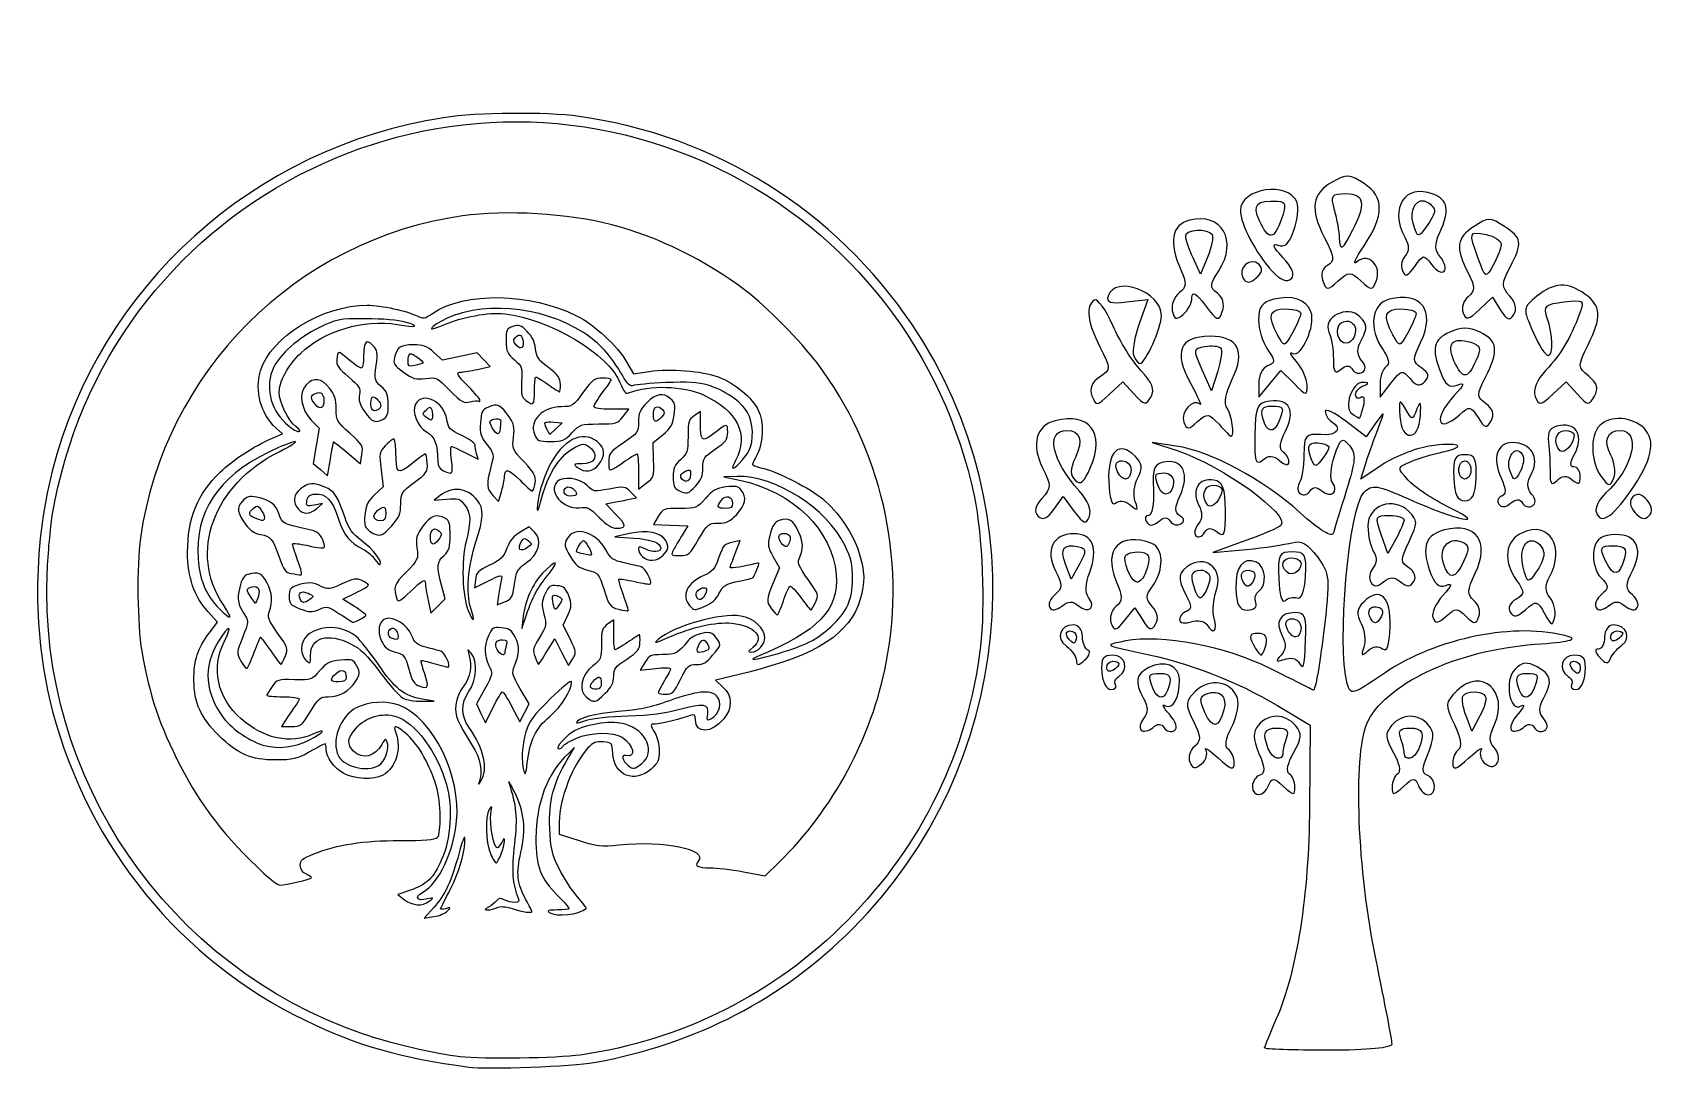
# Model space of a CAD drawing. Header units: centimetres. Extents: x -13.8 to 13.4, y -7.9 to 9.5.
import ezdxf

# ---------------------------------------------------------------- set-up
doc = ezdxf.new("R2010")
doc.units = ezdxf.units.CM
doc.header["$MEASUREMENT"] = 0
doc.layers.add('Layer 1', color=7, linetype='Continuous')

msp = doc.modelspace()

# ---------------------------------------------------------------- linework, layer by layer
at = {"layer": 'Layer 1'}
for points, knots in [([(-4.59582, -7.61071), (-2.8924, -7.36743), (-1.33615, -6.58462), (-0.13299, -5.36586), (-0.13299, -5.36586), (1.12803, -4.08849), (1.87983, -2.54255), (2.09728, -0.77974), (2.09728, -0.77974), (2.17648, -0.13765), (2.12636, 1.09253), (1.99569, 1.71355), (1.99569, 1.71355), (1.4877, 4.12787), (-0.07822, 6.13979), (-2.27581, 7.20166), (-2.27581, 7.20166), (-6.9916, 9.4803), (-12.55913, 6.58394), (-13.42519, 1.40149), (-13.42519, 1.40149), (-13.45756, 1.20781), (-13.49539, 0.77902), (-13.50926, 0.44863), (-13.50926, 0.44863), (-13.65357, -2.98837), (-11.50311, -6.13072), (-8.23567, -7.25738), (-8.23567, -7.25738), (-7.79684, -7.40869), (-6.99376, -7.59803), (-6.6051, -7.6418), (-6.6051, -7.6418), (-6.22639, -7.68445), (-4.97676, -7.66511), (-4.59581, -7.6107), (-4.59581, -7.6107), (-4.59581, -7.6107), (-4.59582, -7.61071), (-4.59582, -7.61071)], [0, 0, 0, 0, 0.09090909, 0.09090909, 0.09090909, 0.09090909, 0.18181818, 0.18181818, 0.18181818, 0.18181818, 0.27272727, 0.27272727, 0.27272727, 0.27272727, 0.36363636, 0.36363636, 0.36363636, 0.36363636, 0.45454545, 0.45454545, 0.45454545, 0.45454545, 0.54545455, 0.54545455, 0.54545455, 0.54545455, 0.63636364, 0.63636364, 0.63636364, 0.63636364, 0.72727273, 0.72727273, 0.72727273, 0.72727273, 0.81818182, 0.81818182, 0.81818182, 0.81818182, 1, 1, 1, 1]), ([(-6.46011, -7.81282), (-7.61475, -7.65537), (-8.32808, -7.45154), (-9.19632, -7.03095), (-9.19632, -7.03095), (-11.27315, -6.0249), (-12.81103, -4.14557), (-13.41845, -1.87138), (-13.41845, -1.87138), (-13.75306, -0.61861), (-13.75598, 0.85385), (-13.42642, 2.1472), (-13.42642, 2.1472), (-12.64006, 5.2333), (-10.05429, 7.56739), (-6.8804, 8.05609), (-6.8804, 8.05609), (-6.31254, 8.14353), (-5.17065, 8.154), (-4.61653, 8.07685), (-4.61653, 8.07685), (-2.33738, 7.75955), (-0.33862, 6.51162), (0.95185, 4.60024), (0.95185, 4.60024), (3.078, 1.45109), (2.66115, -2.79552), (-0.03919, -5.49586), (-0.03919, -5.49586), (-1.2287, -6.68537), (-2.63192, -7.41197), (-4.36893, -7.73785), (-4.36893, -7.73785), (-4.70351, -7.80062), (-6.16527, -7.85303), (-6.4601, -7.81283), (-6.4601, -7.81283), (-6.4601, -7.81283), (-6.46011, -7.81282), (-6.46011, -7.81282)], [0, 0, 0, 0, 0.09090909, 0.09090909, 0.09090909, 0.09090909, 0.18181818, 0.18181818, 0.18181818, 0.18181818, 0.27272727, 0.27272727, 0.27272727, 0.27272727, 0.36363636, 0.36363636, 0.36363636, 0.36363636, 0.45454545, 0.45454545, 0.45454545, 0.45454545, 0.54545455, 0.54545455, 0.54545455, 0.54545455, 0.63636364, 0.63636364, 0.63636364, 0.63636364, 0.72727273, 0.72727273, 0.72727273, 0.72727273, 0.81818182, 0.81818182, 0.81818182, 0.81818182, 1, 1, 1, 1]), ([(7.82069, 5.3304), (7.78001, 5.43642), (7.81113, 5.53847), (7.89915, 5.58773), (7.89915, 5.58773), (8.02296, 5.65702), (8.01546, 5.72707), (7.84955, 6.05089), (7.84955, 6.05089), (7.6029, 6.5323), (7.63873, 6.7914), (7.97822, 6.98131), (7.97822, 6.98131), (8.21789, 7.11538), (8.27328, 7.11286), (8.51117, 6.95698), (8.51117, 6.95698), (8.85182, 6.73378), (8.85164, 6.41896), (8.51056, 5.91635), (8.51056, 5.91635), (8.36421, 5.70069), (8.31246, 5.58067), (8.39558, 5.64965), (8.39558, 5.64965), (8.58801, 5.80936), (8.81325, 5.57997), (8.71511, 5.32422), (8.71511, 5.32422), (8.65452, 5.16633), (8.63698, 5.16653), (8.45957, 5.32708), (8.45957, 5.32708), (8.28037, 5.48925), (8.2578, 5.48925), (8.0786, 5.32708), (8.0786, 5.32708), (7.8993, 5.16482), (7.88415, 5.16501), (7.82069, 5.33039), (7.82069, 5.33039), (7.82069, 5.33039), (7.82069, 5.3304), (7.82069, 5.3304)], [0, 0, 0, 0, 0.08333333, 0.08333333, 0.08333333, 0.08333333, 0.16666667, 0.16666667, 0.16666667, 0.16666667, 0.25, 0.25, 0.25, 0.25, 0.33333333, 0.33333333, 0.33333333, 0.33333333, 0.41666667, 0.41666667, 0.41666667, 0.41666667, 0.5, 0.5, 0.5, 0.5, 0.58333333, 0.58333333, 0.58333333, 0.58333333, 0.66666667, 0.66666667, 0.66666667, 0.66666667, 0.75, 0.75, 0.75, 0.75, 0.83333333, 0.83333333, 0.83333333, 0.83333333, 1, 1, 1, 1]), ([(6.97509, 5.49205), (6.70413, 5.78127), (6.44326, 6.27737), (6.44244, 6.50497), (6.44244, 6.50497), (6.44108, 6.88295), (7.25308, 6.99786), (7.39073, 6.63917), (7.39073, 6.63917), (7.42245, 6.55651), (7.39921, 6.34775), (7.33907, 6.17526), (7.33907, 6.17526), (7.26006, 5.94861), (7.18449, 5.879), (7.06658, 5.92425), (7.06658, 5.92425), (6.96265, 5.96413), (6.99235, 5.8922), (7.14839, 5.72609), (7.14839, 5.72609), (7.31171, 5.55224), (7.35953, 5.43148), (7.29185, 5.36381), (7.29185, 5.36381), (7.22417, 5.29613), (7.11859, 5.33888), (6.97509, 5.49205)], [0, 0, 0, 0, 0.125, 0.125, 0.125, 0.125, 0.25, 0.25, 0.25, 0.25, 0.375, 0.375, 0.375, 0.375, 0.5, 0.5, 0.5, 0.5, 0.625, 0.625, 0.625, 0.625, 0.75, 0.75, 0.75, 0.75, 1, 1, 1, 1]), ([(9.15251, 5.50183), (9.12202, 5.58129), (9.14341, 5.69265), (9.20006, 5.74929), (9.20006, 5.74929), (9.2697, 5.81893), (9.26713, 5.91939), (9.19213, 6.05953), (9.19213, 6.05953), (8.929, 6.55119), (9.19525, 6.95634), (9.66492, 6.77898), (9.66492, 6.77898), (9.91992, 6.68269), (9.94928, 6.514), (9.77689, 6.13564), (9.77689, 6.13564), (9.68669, 5.93766), (9.68994, 5.84454), (9.79136, 5.72235), (9.79136, 5.72235), (9.86336, 5.6356), (9.88918, 5.53153), (9.84874, 5.49109), (9.84874, 5.49109), (9.8083, 5.45065), (9.71488, 5.50008), (9.64113, 5.60095), (9.64113, 5.60095), (9.51314, 5.77599), (9.50024, 5.77462), (9.3575, 5.57084), (9.3575, 5.57084), (9.24103, 5.40456), (9.1957, 5.3893), (9.15252, 5.50182), (9.15252, 5.50182), (9.15252, 5.50182), (9.15251, 5.50183), (9.15251, 5.50183)], [0, 0, 0, 0, 0.09090909, 0.09090909, 0.09090909, 0.09090909, 0.18181818, 0.18181818, 0.18181818, 0.18181818, 0.27272727, 0.27272727, 0.27272727, 0.27272727, 0.36363636, 0.36363636, 0.36363636, 0.36363636, 0.45454545, 0.45454545, 0.45454545, 0.45454545, 0.54545455, 0.54545455, 0.54545455, 0.54545455, 0.63636364, 0.63636364, 0.63636364, 0.63636364, 0.72727273, 0.72727273, 0.72727273, 0.72727273, 0.81818182, 0.81818182, 0.81818182, 0.81818182, 1, 1, 1, 1]), ([(7.13131, 6.36473), (7.21455, 6.60352), (7.20331, 6.65378), (7.0651, 6.66076), (7.0651, 6.66076), (6.70649, 6.67886), (6.63936, 6.60626), (6.76327, 6.33432), (6.76327, 6.33432), (6.91475, 6.00185), (7.00748, 6.00951), (7.13131, 6.36473)], [0, 0, 0, 0, 0.25, 0.25, 0.25, 0.25, 0.5, 0.5, 0.5, 0.5, 1, 1, 1, 1]), ([(8.31723, 6.17358), (8.5464, 6.61674), (8.5158, 6.78771), (8.20732, 6.78771), (8.20732, 6.78771), (7.96747, 6.78771), (7.94978, 6.76142), (8.01952, 6.50854), (8.01952, 6.50854), (8.06187, 6.355), (8.09945, 6.14943), (8.10304, 6.05172), (8.10304, 6.05172), (8.11187, 5.81105), (8.13722, 5.82547), (8.31723, 6.17357), (8.31723, 6.17357), (8.31723, 6.17357), (8.31723, 6.17358), (8.31723, 6.17358)], [0, 0, 0, 0, 0.16666667, 0.16666667, 0.16666667, 0.16666667, 0.33333333, 0.33333333, 0.33333333, 0.33333333, 0.5, 0.5, 0.5, 0.5, 0.66666667, 0.66666667, 0.66666667, 0.66666667, 1, 1, 1, 1]), ([(9.69029, 6.49658), (9.69029, 6.53845), (9.64063, 6.60339), (9.57993, 6.64091), (9.57993, 6.64091), (9.40421, 6.74951), (9.25721, 6.5252), (9.33777, 6.27138), (9.33777, 6.27138), (9.40868, 6.04796), (9.41676, 6.04639), (9.55088, 6.22981), (9.55088, 6.22981), (9.62755, 6.33467), (9.69029, 6.45472), (9.69029, 6.49658)], [0, 0, 0, 0, 0.2, 0.2, 0.2, 0.2, 0.4, 0.4, 0.4, 0.4, 0.6, 0.6, 0.6, 0.6, 1, 1, 1, 1]), ([(-9.88578, -4.5746), (-10.5341, -3.9711), (-10.93659, -3.45448), (-11.28159, -2.78295), (-11.28159, -2.78295), (-11.63724, -2.09072), (-11.79417, -1.62305), (-11.92811, -0.85638), (-11.92811, -0.85638), (-12.00389, -0.42255), (-12.01568, 0.56699), (-11.95055, 1.02863), (-11.95055, 1.02863), (-11.55807, 3.81065), (-9.3457, 6.02302), (-6.56368, 6.4155), (-6.56368, 6.4155), (-5.84319, 6.51715), (-4.79575, 6.45439), (-4.06521, 6.26581), (-4.06521, 6.26581), (-3.30346, 6.06918), (-2.47719, 5.66155), (-1.8201, 5.15824), (-1.8201, 5.15824), (-1.48998, 4.90538), (-0.90117, 4.30862), (-0.63697, 3.95915), (-0.63697, 3.95915), (0.43819, 2.53697), (0.8603, 0.70652), (0.51988, -1.05748), (0.51988, -1.05748), (0.27898, -2.3058), (-0.36484, -3.50286), (-1.27419, -4.39321), (-1.27419, -4.39321), (-1.27419, -4.39321), (-1.50147, -4.61574), (-1.50147, -4.61574), (-1.50147, -4.61574), (-1.50147, -4.61574), (-1.86793, -4.54848), (-1.86793, -4.54848), (-1.86793, -4.54848), (-2.06948, -4.51149), (-2.31984, -4.48126), (-2.42427, -4.48131), (-2.42427, -4.48131), (-2.63797, -4.48139), (-2.68997, -4.45254), (-2.62253, -4.37128), (-2.62253, -4.37128), (-2.45811, -4.17317), (-3.19648, -4.02039), (-3.94352, -4.09794), (-3.94352, -4.09794), (-4.253, -4.13007), (-4.31689, -4.1234), (-4.61565, -4.02778), (-4.61565, -4.02778), (-4.61565, -4.02778), (-4.94579, -3.92211), (-4.94579, -3.92211), (-4.94579, -3.92211), (-4.94579, -3.92211), (-4.94688, -3.71213), (-4.94688, -3.71213), (-4.94688, -3.71213), (-4.94881, -3.34071), (-4.7192, -2.75094), (-4.46663, -2.47856), (-4.46663, -2.47856), (-4.38187, -2.38715), (-4.33025, -2.36654), (-4.21122, -2.37662), (-4.21122, -2.37662), (-4.06641, -2.38888), (-4.06178, -2.39452), (-4.05303, -2.56903), (-4.05303, -2.56903), (-4.03455, -2.93747), (-3.68654, -3.07885), (-3.40886, -2.83073), (-3.40886, -2.83073), (-3.29704, -2.73082), (-3.27702, -2.68412), (-3.27702, -2.52328), (-3.27702, -2.52328), (-3.27702, -2.41605), (-3.30703, -2.28784), (-3.34607, -2.22825), (-3.34607, -2.22825), (-3.43305, -2.0955), (-3.43247, -2.07853), (-3.34096, -2.07853), (-3.34096, -2.07853), (-3.26494, -2.07853), (-2.87174, -1.98239), (-2.7419, -1.93206), (-2.7419, -1.93206), (-2.68436, -1.90975), (-2.6694, -1.92594), (-2.6694, -2.0105), (-2.6694, -2.0105), (-2.6694, -2.24438), (-2.40168, -2.23616), (-2.19965, -1.99606), (-2.19965, -1.99606), (-2.04567, -1.81306), (-2.04985, -1.61014), (-2.21069, -1.45989), (-2.21069, -1.45989), (-2.21069, -1.45989), (-2.33199, -1.34658), (-2.33199, -1.34658), (-2.33199, -1.34658), (-2.33199, -1.34658), (-1.79882, -1.21464), (-1.79882, -1.21464), (-1.79882, -1.21464), (-0.63201, -0.9259), (-0.0857, -0.57099), (0.08698, 0.01046), (0.08698, 0.01046), (0.16885, 0.28616), (0.16351, 0.47174), (0.06445, 0.79245), (0.06445, 0.79245), (-0.02802, 1.09183), (-0.28976, 1.47785), (-0.54032, 1.6844), (-0.54032, 1.6844), (-0.7525, 1.85931), (-1.27327, 2.12828), (-1.52008, 2.19042), (-1.52008, 2.19042), (-1.62814, 2.21763), (-1.71654, 2.24774), (-1.71654, 2.25734), (-1.71654, 2.25734), (-1.71654, 2.26694), (-1.67925, 2.34787), (-1.63368, 2.4372), (-1.63368, 2.4372), (-1.53188, 2.63674), (-1.52481, 2.97057), (-1.6182, 3.16739), (-1.6182, 3.16739), (-1.7143, 3.36991), (-2.018, 3.62147), (-2.28864, 3.72273), (-2.28864, 3.72273), (-2.56452, 3.82595), (-3.08422, 3.86708), (-3.44625, 3.81434), (-3.44625, 3.81434), (-3.44625, 3.81434), (-3.70525, 3.77661), (-3.70525, 3.77661), (-3.70525, 3.77661), (-3.70525, 3.77661), (-3.81591, 3.96655), (-3.81591, 3.96655), (-3.81591, 3.96655), (-3.97907, 4.24659), (-4.35421, 4.59368), (-4.65918, 4.74676), (-4.65918, 4.74676), (-5.43056, 5.13396), (-6.52802, 5.15087), (-7.06881, 4.78387), (-7.06881, 4.78387), (-7.19862, 4.69578), (-7.22422, 4.69153), (-7.32059, 4.74202), (-7.32059, 4.74202), (-7.48231, 4.82675), (-7.92514, 4.92168), (-8.15867, 4.92168), (-8.15867, 4.92168), (-8.91395, 4.92168), (-9.77772, 4.38974), (-9.94243, 3.82318), (-9.94243, 3.82318), (-10.04213, 3.48021), (-9.94063, 3.10667), (-9.6828, 2.86772), (-9.6828, 2.86772), (-9.6828, 2.86772), (-9.57752, 2.77015), (-9.57752, 2.77015), (-9.57752, 2.77015), (-9.57752, 2.77015), (-9.76823, 2.6884), (-9.76823, 2.6884), (-9.76823, 2.6884), (-10.04565, 2.56948), (-10.41105, 2.32977), (-10.61542, 2.13263), (-10.61542, 2.13263), (-10.99834, 1.76325), (-11.16225, 1.36223), (-11.16225, 0.79479), (-11.16225, 0.79479), (-11.16225, 0.37019), (-11.05385, 0.05323), (-10.82299, -0.19723), (-10.82299, -0.19723), (-10.82299, -0.19723), (-10.66063, -0.37337), (-10.66063, -0.37337), (-10.66063, -0.37337), (-10.66063, -0.37337), (-10.80406, -0.56127), (-10.80406, -0.56127), (-10.80406, -0.56127), (-10.99534, -0.81186), (-11.05693, -1.00545), (-11.05613, -1.35353), (-11.05613, -1.35353), (-11.05528, -1.72097), (-10.93947, -1.97608), (-10.6402, -2.26977), (-10.6402, -2.26977), (-10.32137, -2.58265), (-10.09756, -2.67925), (-9.69155, -2.67925), (-9.69155, -2.67925), (-9.39399, -2.67925), (-9.33585, -2.66549), (-9.12253, -2.54461), (-9.12253, -2.54461), (-8.99186, -2.47056), (-8.87534, -2.40997), (-8.8636, -2.40997), (-8.8636, -2.40997), (-8.85186, -2.40997), (-8.84226, -2.44904), (-8.84226, -2.49679), (-8.84226, -2.49679), (-8.84226, -2.6354), (-8.7173, -2.80937), (-8.55035, -2.90321), (-8.55035, -2.90321), (-8.37391, -3.00237), (-8.04821, -3.01769), (-7.89726, -2.93393), (-7.89726, -2.93393), (-7.67864, -2.81261), (-7.58051, -2.49115), (-7.68123, -2.22624), (-7.68123, -2.22624), (-7.73752, -2.07817), (-7.67396, -2.09025), (-7.48141, -2.26421), (-7.48141, -2.26421), (-7.29907, -2.42894), (-7.09923, -2.78258), (-7.00264, -3.11142), (-7.00264, -3.11142), (-6.92431, -3.37808), (-6.91435, -3.90406), (-6.98626, -3.97597), (-6.98626, -3.97597), (-7.02014, -4.00985), (-7.21865, -4.02568), (-7.60944, -4.02568), (-7.60944, -4.02568), (-8.22504, -4.02568), (-8.65769, -4.09213), (-9.04941, -4.24685), (-9.04941, -4.24685), (-9.24065, -4.32239), (-9.27727, -4.35345), (-9.27727, -4.44019), (-9.27727, -4.44019), (-9.27727, -4.50763), (-9.24488, -4.55774), (-9.18406, -4.58443), (-9.18406, -4.58443), (-9.13279, -4.60692), (-9.09085, -4.63582), (-9.09085, -4.64864), (-9.09085, -4.64864), (-9.09085, -4.67159), (-9.52376, -4.77139), (-9.62333, -4.77139), (-9.62333, -4.77139), (-9.65142, -4.77139), (-9.76953, -4.68284), (-9.8858, -4.5746), (-9.8858, -4.5746), (-9.8858, -4.5746), (-9.88578, -4.5746), (-9.88578, -4.5746)], [0, 0, 0, 0, 0.01333333, 0.01333333, 0.01333333, 0.01333333, 0.02666667, 0.02666667, 0.02666667, 0.02666667, 0.04, 0.04, 0.04, 0.04, 0.05333333, 0.05333333, 0.05333333, 0.05333333, 0.06666667, 0.06666667, 0.06666667, 0.06666667, 0.08, 0.08, 0.08, 0.08, 0.09333333, 0.09333333, 0.09333333, 0.09333333, 0.10666667, 0.10666667, 0.10666667, 0.10666667, 0.12, 0.12, 0.12, 0.12, 0.13333333, 0.13333333, 0.13333333, 0.13333333, 0.14666667, 0.14666667, 0.14666667, 0.14666667, 0.16, 0.16, 0.16, 0.16, 0.17333333, 0.17333333, 0.17333333, 0.17333333, 0.18666667, 0.18666667, 0.18666667, 0.18666667, 0.2, 0.2, 0.2, 0.2, 0.21333333, 0.21333333, 0.21333333, 0.21333333, 0.22666667, 0.22666667, 0.22666667, 0.22666667, 0.24, 0.24, 0.24, 0.24, 0.25333333, 0.25333333, 0.25333333, 0.25333333, 0.26666667, 0.26666667, 0.26666667, 0.26666667, 0.28, 0.28, 0.28, 0.28, 0.29333333, 0.29333333, 0.29333333, 0.29333333, 0.30666667, 0.30666667, 0.30666667, 0.30666667, 0.32, 0.32, 0.32, 0.32, 0.33333333, 0.33333333, 0.33333333, 0.33333333, 0.34666667, 0.34666667, 0.34666667, 0.34666667, 0.36, 0.36, 0.36, 0.36, 0.37333333, 0.37333333, 0.37333333, 0.37333333, 0.38666667, 0.38666667, 0.38666667, 0.38666667, 0.4, 0.4, 0.4, 0.4, 0.41333333, 0.41333333, 0.41333333, 0.41333333, 0.42666667, 0.42666667, 0.42666667, 0.42666667, 0.44, 0.44, 0.44, 0.44, 0.45333333, 0.45333333, 0.45333333, 0.45333333, 0.46666667, 0.46666667, 0.46666667, 0.46666667, 0.48, 0.48, 0.48, 0.48, 0.49333333, 0.49333333, 0.49333333, 0.49333333, 0.50666667, 0.50666667, 0.50666667, 0.50666667, 0.52, 0.52, 0.52, 0.52, 0.53333333, 0.53333333, 0.53333333, 0.53333333, 0.54666667, 0.54666667, 0.54666667, 0.54666667, 0.56, 0.56, 0.56, 0.56, 0.57333333, 0.57333333, 0.57333333, 0.57333333, 0.58666667, 0.58666667, 0.58666667, 0.58666667, 0.6, 0.6, 0.6, 0.6, 0.61333333, 0.61333333, 0.61333333, 0.61333333, 0.62666667, 0.62666667, 0.62666667, 0.62666667, 0.64, 0.64, 0.64, 0.64, 0.65333333, 0.65333333, 0.65333333, 0.65333333, 0.66666667, 0.66666667, 0.66666667, 0.66666667, 0.68, 0.68, 0.68, 0.68, 0.69333333, 0.69333333, 0.69333333, 0.69333333, 0.70666667, 0.70666667, 0.70666667, 0.70666667, 0.72, 0.72, 0.72, 0.72, 0.73333333, 0.73333333, 0.73333333, 0.73333333, 0.74666667, 0.74666667, 0.74666667, 0.74666667, 0.76, 0.76, 0.76, 0.76, 0.77333333, 0.77333333, 0.77333333, 0.77333333, 0.78666667, 0.78666667, 0.78666667, 0.78666667, 0.8, 0.8, 0.8, 0.8, 0.81333333, 0.81333333, 0.81333333, 0.81333333, 0.82666667, 0.82666667, 0.82666667, 0.82666667, 0.84, 0.84, 0.84, 0.84, 0.85333333, 0.85333333, 0.85333333, 0.85333333, 0.86666667, 0.86666667, 0.86666667, 0.86666667, 0.88, 0.88, 0.88, 0.88, 0.89333333, 0.89333333, 0.89333333, 0.89333333, 0.90666667, 0.90666667, 0.90666667, 0.90666667, 0.92, 0.92, 0.92, 0.92, 0.93333333, 0.93333333, 0.93333333, 0.93333333, 0.94666667, 0.94666667, 0.94666667, 0.94666667, 0.96, 0.96, 0.96, 0.96, 0.97333333, 0.97333333, 0.97333333, 0.97333333, 1, 1, 1, 1]), ([(5.30456, 4.82816), (5.2839, 4.92883), (5.33538, 5.0633), (5.41896, 5.12697), (5.41896, 5.12697), (5.54434, 5.2225), (5.54942, 5.2899), (5.44803, 5.51243), (5.44803, 5.51243), (5.23833, 5.97267), (5.29032, 6.26753), (5.59465, 6.34391), (5.59465, 6.34391), (6.13199, 6.47878), (6.40871, 5.99626), (6.08091, 5.49599), (6.08091, 5.49599), (5.92879, 5.26383), (5.92595, 5.21757), (6.0579, 5.12109), (6.0579, 5.12109), (6.15052, 5.05336), (6.18251, 4.93718), (6.14107, 4.81903), (6.14107, 4.81903), (6.07988, 4.64458), (6.05372, 4.65387), (5.85492, 4.92064), (5.85492, 4.92064), (5.70306, 5.12442), (5.63514, 5.1637), (5.6329, 5.04902), (5.6329, 5.04902), (5.63113, 4.95815), (5.56498, 4.8301), (5.48589, 4.76446), (5.48589, 4.76446), (5.37159, 4.6696), (5.3344, 4.68267), (5.30454, 4.82817), (5.30454, 4.82817), (5.30454, 4.82817), (5.30456, 4.82816), (5.30456, 4.82816)], [0, 0, 0, 0, 0.08333333, 0.08333333, 0.08333333, 0.08333333, 0.16666667, 0.16666667, 0.16666667, 0.16666667, 0.25, 0.25, 0.25, 0.25, 0.33333333, 0.33333333, 0.33333333, 0.33333333, 0.41666667, 0.41666667, 0.41666667, 0.41666667, 0.5, 0.5, 0.5, 0.5, 0.58333333, 0.58333333, 0.58333333, 0.58333333, 0.66666667, 0.66666667, 0.66666667, 0.66666667, 0.75, 0.75, 0.75, 0.75, 0.83333333, 0.83333333, 0.83333333, 0.83333333, 1, 1, 1, 1]), ([(10.16612, 4.79524), (10.13439, 4.87794), (10.17302, 4.99921), (10.25199, 5.06474), (10.25199, 5.06474), (10.37556, 5.1673), (10.37472, 5.22417), (10.24596, 5.47318), (10.24596, 5.47318), (10.03566, 5.87986), (10.05849, 6.0476), (10.35015, 6.23871), (10.35015, 6.23871), (10.58525, 6.39275), (10.62263, 6.39275), (10.85772, 6.23871), (10.85772, 6.23871), (11.15504, 6.04389), (11.16546, 5.96831), (10.95185, 5.55526), (10.95185, 5.55526), (10.80883, 5.27869), (10.80829, 5.22874), (10.94671, 5.07579), (10.94671, 5.07579), (11.0436, 4.96873), (11.06908, 4.85303), (11.01502, 4.76557), (11.01502, 4.76557), (10.94641, 4.65455), (10.90146, 4.66989), (10.79477, 4.84072), (10.79477, 4.84072), (10.79477, 4.84072), (10.66073, 5.05536), (10.66073, 5.05536), (10.66073, 5.05536), (10.66073, 5.05536), (10.44227, 4.85013), (10.44227, 4.85013), (10.44227, 4.85013), (10.26051, 4.67937), (10.21412, 4.67016), (10.16612, 4.79526), (10.16612, 4.79526), (10.16612, 4.79526), (10.16612, 4.79524), (10.16612, 4.79524)], [0, 0, 0, 0, 0.07692308, 0.07692308, 0.07692308, 0.07692308, 0.15384615, 0.15384615, 0.15384615, 0.15384615, 0.23076923, 0.23076923, 0.23076923, 0.23076923, 0.30769231, 0.30769231, 0.30769231, 0.30769231, 0.38461538, 0.38461538, 0.38461538, 0.38461538, 0.46153846, 0.46153846, 0.46153846, 0.46153846, 0.53846154, 0.53846154, 0.53846154, 0.53846154, 0.61538462, 0.61538462, 0.61538462, 0.61538462, 0.69230769, 0.69230769, 0.69230769, 0.69230769, 0.76923077, 0.76923077, 0.76923077, 0.76923077, 0.84615385, 0.84615385, 0.84615385, 0.84615385, 1, 1, 1, 1]), ([(5.96919, 6.10248), (5.90089, 6.21329), (5.52818, 6.19588), (5.52818, 6.08188), (5.52818, 6.08188), (5.52818, 6.02867), (5.58403, 5.86257), (5.65229, 5.71276), (5.65229, 5.71276), (5.65229, 5.71276), (5.7764, 5.44038), (5.7764, 5.44038), (5.7764, 5.44038), (5.7764, 5.44038), (5.89626, 5.73337), (5.89626, 5.73337), (5.89626, 5.73337), (5.96218, 5.89451), (5.995, 6.06062), (5.96919, 6.10249), (5.96919, 6.10249), (5.96919, 6.10249), (5.96919, 6.10248), (5.96919, 6.10248)], [0, 0, 0, 0, 0.14285714, 0.14285714, 0.14285714, 0.14285714, 0.28571429, 0.28571429, 0.28571429, 0.28571429, 0.42857143, 0.42857143, 0.42857143, 0.42857143, 0.57142857, 0.57142857, 0.57142857, 0.57142857, 0.71428571, 0.71428571, 0.71428571, 0.71428571, 1, 1, 1, 1]), ([(10.80336, 5.93838), (10.80534, 6.00166), (10.69275, 6.07527), (10.55317, 6.10195), (10.55317, 6.10195), (10.26054, 6.15789), (10.25887, 6.1528), (10.42186, 5.70205), (10.42186, 5.70205), (10.54351, 5.36563), (10.5452, 5.36489), (10.67205, 5.59333), (10.67205, 5.59333), (10.74229, 5.71982), (10.80138, 5.87509), (10.80336, 5.93837), (10.80336, 5.93837), (10.80336, 5.93837), (10.80336, 5.93838), (10.80336, 5.93838)], [0, 0, 0, 0, 0.16666667, 0.16666667, 0.16666667, 0.16666667, 0.33333333, 0.33333333, 0.33333333, 0.33333333, 0.5, 0.5, 0.5, 0.5, 0.66666667, 0.66666667, 0.66666667, 0.66666667, 1, 1, 1, 1]), ([(6.49015, 5.37042), (6.38783, 5.53598), (6.61512, 5.74138), (6.75066, 5.60584), (6.75066, 5.60584), (6.82407, 5.53243), (6.8113, 5.46253), (6.70894, 5.37758), (6.70894, 5.37758), (6.59989, 5.28708), (6.54281, 5.28521), (6.49015, 5.37042)], [0, 0, 0, 0, 0.25, 0.25, 0.25, 0.25, 0.5, 0.5, 0.5, 0.5, 1, 1, 1, 1]), ([(4.65926, 4.07671), (4.63152, 4.14899), (4.67315, 4.39042), (4.75176, 4.61323), (4.75176, 4.61323), (4.75176, 4.61323), (4.89469, 5.01834), (4.89469, 5.01834), (4.89469, 5.01834), (4.89469, 5.01834), (4.53893, 4.97681), (4.53893, 4.97681), (4.53893, 4.97681), (4.27019, 4.94544), (4.19453, 4.96939), (4.22962, 5.07475), (4.22962, 5.07475), (4.34813, 5.43065), (5.12212, 5.14905), (5.12212, 4.75003), (5.12212, 4.75003), (5.12212, 4.54101), (4.85482, 3.94529), (4.76102, 3.94529), (4.76102, 3.94529), (4.73279, 3.94529), (4.68699, 4.00443), (4.65926, 4.0767), (4.65926, 4.0767), (4.65926, 4.0767), (4.65926, 4.07671), (4.65926, 4.07671)], [0, 0, 0, 0, 0.11111111, 0.11111111, 0.11111111, 0.11111111, 0.22222222, 0.22222222, 0.22222222, 0.22222222, 0.33333333, 0.33333333, 0.33333333, 0.33333333, 0.44444444, 0.44444444, 0.44444444, 0.44444444, 0.55555556, 0.55555556, 0.55555556, 0.55555556, 0.66666667, 0.66666667, 0.66666667, 0.66666667, 0.77777778, 0.77777778, 0.77777778, 0.77777778, 1, 1, 1, 1]), ([(11.3751, 3.39798), (11.33214, 3.50994), (11.39568, 3.66623), (11.55275, 3.83493), (11.55275, 3.83493), (11.80383, 4.10459), (11.9566, 4.36092), (12.11582, 4.7797), (12.11582, 4.7797), (12.20189, 5.00609), (12.18807, 5.01651), (11.85345, 4.97744), (11.85345, 4.97744), (11.54549, 4.94149), (11.5092, 4.90848), (11.57028, 4.71991), (11.57028, 4.71991), (11.67153, 4.40733), (11.68205, 4.10012), (11.59213, 4.08129), (11.59213, 4.08129), (11.5494, 4.07235), (11.43521, 4.2477), (11.33837, 4.47097), (11.33837, 4.47097), (11.16378, 4.87353), (11.16431, 4.87853), (11.40194, 5.07095), (11.40194, 5.07095), (11.69259, 5.3063), (11.90724, 5.31592), (12.20557, 5.10696), (12.20557, 5.10696), (12.47744, 4.91654), (12.48838, 4.72021), (12.25332, 4.24984), (12.25332, 4.24984), (12.0824, 3.9078), (12.08296, 3.88856), (12.26832, 3.73439), (12.26832, 3.73439), (12.41089, 3.61581), (12.43565, 3.52918), (12.36371, 3.40064), (12.36371, 3.40064), (12.27395, 3.24024), (12.2522, 3.24289), (12.07792, 3.43547), (12.07792, 3.43547), (12.07792, 3.43547), (11.88929, 3.64391), (11.88929, 3.64391), (11.88929, 3.64391), (11.88929, 3.64391), (11.66564, 3.4338), (11.66564, 3.4338), (11.66564, 3.4338), (11.46057, 3.24114), (11.43643, 3.23817), (11.3751, 3.398), (11.3751, 3.398), (11.3751, 3.398), (11.3751, 3.39798), (11.3751, 3.39798)], [0, 0, 0, 0, 0.05882353, 0.05882353, 0.05882353, 0.05882353, 0.11764706, 0.11764706, 0.11764706, 0.11764706, 0.17647059, 0.17647059, 0.17647059, 0.17647059, 0.23529412, 0.23529412, 0.23529412, 0.23529412, 0.29411765, 0.29411765, 0.29411765, 0.29411765, 0.35294118, 0.35294118, 0.35294118, 0.35294118, 0.41176471, 0.41176471, 0.41176471, 0.41176471, 0.47058824, 0.47058824, 0.47058824, 0.47058824, 0.52941176, 0.52941176, 0.52941176, 0.52941176, 0.58823529, 0.58823529, 0.58823529, 0.58823529, 0.64705882, 0.64705882, 0.64705882, 0.64705882, 0.70588235, 0.70588235, 0.70588235, 0.70588235, 0.76470588, 0.76470588, 0.76470588, 0.76470588, 0.82352941, 0.82352941, 0.82352941, 0.82352941, 0.88235294, 0.88235294, 0.88235294, 0.88235294, 1, 1, 1, 1]), ([(-2.04795, 2.20485), (-2.04795, 2.22171), (-2.02639, 2.27579), (-2.00004, 2.32503), (-2.00004, 2.32503), (-1.7686, 2.75748), (-1.96557, 3.16028), (-2.53622, 3.42153), (-2.53622, 3.42153), (-2.87933, 3.57861), (-3.42376, 3.59301), (-3.78804, 3.45463), (-3.78804, 3.45463), (-3.83215, 3.43787), (-3.87226, 3.48506), (-3.92675, 3.61785), (-3.92675, 3.61785), (-4.12987, 4.11274), (-5.08724, 4.6875), (-5.85938, 4.7781), (-5.85938, 4.7781), (-6.12143, 4.80885), (-6.58045, 4.72578), (-6.87954, 4.59348), (-6.87954, 4.59348), (-7.13119, 4.48216), (-7.15897, 4.51333), (-6.92849, 4.64839), (-6.92849, 4.64839), (-6.32213, 5.00374), (-5.23826, 4.92039), (-4.54426, 4.46505), (-4.54426, 4.46505), (-4.27063, 4.28551), (-4.08052, 4.07714), (-3.89207, 3.75017), (-3.89207, 3.75017), (-3.80666, 3.60199), (-3.76008, 3.5581), (-3.71011, 3.57874), (-3.71011, 3.57874), (-3.67317, 3.594), (-3.42761, 3.61612), (-3.16443, 3.6279), (-3.16443, 3.6279), (-2.79742, 3.64433), (-2.63269, 3.63385), (-2.4575, 3.58292), (-2.4575, 3.58292), (-2.18631, 3.50408), (-1.91095, 3.31488), (-1.79815, 3.12988), (-1.79815, 3.12988), (-1.70132, 2.97108), (-1.68964, 2.65045), (-1.77472, 2.48693), (-1.77472, 2.48693), (-1.83518, 2.37074), (-2.04794, 2.15107), (-2.04794, 2.20485), (-2.04794, 2.20485), (-2.04794, 2.20485), (-2.04795, 2.20485), (-2.04795, 2.20485)], [0, 0, 0, 0, 0.05882353, 0.05882353, 0.05882353, 0.05882353, 0.11764706, 0.11764706, 0.11764706, 0.11764706, 0.17647059, 0.17647059, 0.17647059, 0.17647059, 0.23529412, 0.23529412, 0.23529412, 0.23529412, 0.29411765, 0.29411765, 0.29411765, 0.29411765, 0.35294118, 0.35294118, 0.35294118, 0.35294118, 0.41176471, 0.41176471, 0.41176471, 0.41176471, 0.47058824, 0.47058824, 0.47058824, 0.47058824, 0.52941176, 0.52941176, 0.52941176, 0.52941176, 0.58823529, 0.58823529, 0.58823529, 0.58823529, 0.64705882, 0.64705882, 0.64705882, 0.64705882, 0.70588235, 0.70588235, 0.70588235, 0.70588235, 0.76470588, 0.76470588, 0.76470588, 0.76470588, 0.82352941, 0.82352941, 0.82352941, 0.82352941, 0.88235294, 0.88235294, 0.88235294, 0.88235294, 1, 1, 1, 1]), ([(3.96107, 3.40683), (3.91363, 3.53037), (3.95478, 3.63254), (4.08748, 3.7207), (4.08748, 3.7207), (4.28063, 3.84903), (4.28075, 3.85821), (4.09408, 4.22436), (4.09408, 4.22436), (3.88563, 4.63322), (3.85153, 4.91606), (3.99965, 5.0076), (3.99965, 5.0076), (4.05229, 5.04013), (4.19178, 4.84868), (4.30964, 4.58215), (4.30964, 4.58215), (4.4275, 4.31562), (4.64026, 3.97607), (4.78246, 3.82758), (4.78246, 3.82758), (4.97179, 3.62988), (5.01623, 3.51336), (4.94849, 3.39231), (4.94849, 3.39231), (4.86538, 3.24381), (4.83683, 3.24819), (4.66736, 3.43545), (4.66736, 3.43545), (4.66736, 3.43545), (4.47873, 3.64388), (4.47873, 3.64388), (4.47873, 3.64388), (4.47873, 3.64388), (4.25508, 3.43377), (4.25508, 3.43377), (4.25508, 3.43377), (4.04402, 3.23549), (4.02746, 3.23397), (3.9611, 3.40682), (3.9611, 3.40682), (3.9611, 3.40682), (3.96107, 3.40683), (3.96107, 3.40683)], [0, 0, 0, 0, 0.08333333, 0.08333333, 0.08333333, 0.08333333, 0.16666667, 0.16666667, 0.16666667, 0.16666667, 0.25, 0.25, 0.25, 0.25, 0.33333333, 0.33333333, 0.33333333, 0.33333333, 0.41666667, 0.41666667, 0.41666667, 0.41666667, 0.5, 0.5, 0.5, 0.5, 0.58333333, 0.58333333, 0.58333333, 0.58333333, 0.66666667, 0.66666667, 0.66666667, 0.66666667, 0.75, 0.75, 0.75, 0.75, 0.83333333, 0.83333333, 0.83333333, 0.83333333, 1, 1, 1, 1]), ([(6.74973, 3.61855), (6.74787, 3.74593), (6.81422, 3.87619), (6.89717, 3.90802), (6.89717, 3.90802), (7.03058, 3.95921), (7.03058, 3.99074), (6.89717, 4.18121), (6.89717, 4.18121), (6.81422, 4.29963), (6.74636, 4.52254), (6.74636, 4.67655), (6.74636, 4.67655), (6.74636, 4.89051), (6.80618, 4.97159), (6.99992, 5.02021), (6.99992, 5.02021), (7.30841, 5.09764), (7.54273, 5.01809), (7.6231, 4.80865), (7.6231, 4.80865), (7.70675, 4.59066), (7.46131, 4.03317), (7.31829, 4.11631), (7.31829, 4.11631), (7.25498, 4.15311), (7.28312, 4.09183), (7.38083, 3.98013), (7.38083, 3.98013), (7.47854, 3.86843), (7.55848, 3.69054), (7.55848, 3.58482), (7.55848, 3.58482), (7.55848, 3.40425), (7.54526, 3.40583), (7.34032, 3.61076), (7.34032, 3.61076), (7.34032, 3.61076), (7.12216, 3.82892), (7.12216, 3.82892), (7.12216, 3.82892), (7.12216, 3.82892), (6.93763, 3.60794), (6.93763, 3.60794), (6.93763, 3.60794), (6.93763, 3.60794), (6.7531, 3.38696), (6.7531, 3.38696), (6.7531, 3.38696), (6.7531, 3.38696), (6.74972, 3.61855), (6.74972, 3.61855), (6.74972, 3.61855), (6.74972, 3.61855), (6.74973, 3.61855), (6.74973, 3.61855)], [0, 0, 0, 0, 0.06666667, 0.06666667, 0.06666667, 0.06666667, 0.13333333, 0.13333333, 0.13333333, 0.13333333, 0.2, 0.2, 0.2, 0.2, 0.26666667, 0.26666667, 0.26666667, 0.26666667, 0.33333333, 0.33333333, 0.33333333, 0.33333333, 0.4, 0.4, 0.4, 0.4, 0.46666667, 0.46666667, 0.46666667, 0.46666667, 0.53333333, 0.53333333, 0.53333333, 0.53333333, 0.6, 0.6, 0.6, 0.6, 0.66666667, 0.66666667, 0.66666667, 0.66666667, 0.73333333, 0.73333333, 0.73333333, 0.73333333, 0.8, 0.8, 0.8, 0.8, 0.86666667, 0.86666667, 0.86666667, 0.86666667, 1, 1, 1, 1]), ([(7.99746, 4.02108), (7.99956, 4.17482), (7.96663, 4.37704), (7.92428, 4.47047), (7.92428, 4.47047), (7.80937, 4.72396), (8.23564, 4.93589), (8.44311, 4.72842), (8.44311, 4.72842), (8.56319, 4.60834), (8.56961, 4.53353), (8.47498, 4.35672), (8.47498, 4.35672), (8.38747, 4.1932), (8.38617, 4.09962), (8.47, 3.99861), (8.47, 3.99861), (8.54207, 3.91177), (8.5472, 3.83944), (8.48406, 3.80041), (8.48406, 3.80041), (8.42937, 3.76661), (8.35457, 3.7876), (8.31782, 3.84706), (8.31782, 3.84706), (8.27102, 3.92278), (8.21247, 3.92317), (8.12233, 3.84836), (8.12233, 3.84836), (8.02363, 3.76645), (7.99454, 3.80669), (7.99746, 4.02108)], [0, 0, 0, 0, 0.11111111, 0.11111111, 0.11111111, 0.11111111, 0.22222222, 0.22222222, 0.22222222, 0.22222222, 0.33333333, 0.33333333, 0.33333333, 0.33333333, 0.44444444, 0.44444444, 0.44444444, 0.44444444, 0.55555556, 0.55555556, 0.55555556, 0.55555556, 0.66666667, 0.66666667, 0.66666667, 0.66666667, 0.77777778, 0.77777778, 0.77777778, 0.77777778, 1, 1, 1, 1]), ([(8.77891, 3.60938), (8.77767, 3.73171), (8.82282, 3.86033), (8.87926, 3.89521), (8.87926, 3.89521), (8.94421, 3.93535), (8.92558, 4.03898), (8.8285, 4.17758), (8.8285, 4.17758), (8.58011, 4.5322), (8.6292, 4.94505), (8.9287, 5.02022), (8.9287, 5.02022), (9.46954, 5.15596), (9.71113, 4.83364), (9.46128, 4.30969), (9.46128, 4.30969), (9.31879, 4.01088), (9.31976, 3.97227), (9.47226, 3.87261), (9.47226, 3.87261), (9.5942, 3.79292), (9.60948, 3.73177), (9.52864, 3.64696), (9.52864, 3.64696), (9.44579, 3.56005), (9.38323, 3.57222), (9.28125, 3.6951), (9.28125, 3.6951), (9.15723, 3.84453), (9.12813, 3.83796), (8.96296, 3.62327), (8.96296, 3.62327), (8.96296, 3.62327), (8.78117, 3.38696), (8.78117, 3.38696), (8.78117, 3.38696), (8.78117, 3.38696), (8.77892, 3.60938), (8.77892, 3.60938), (8.77892, 3.60938), (8.77892, 3.60938), (8.77891, 3.60938), (8.77891, 3.60938)], [0, 0, 0, 0, 0.08333333, 0.08333333, 0.08333333, 0.08333333, 0.16666667, 0.16666667, 0.16666667, 0.16666667, 0.25, 0.25, 0.25, 0.25, 0.33333333, 0.33333333, 0.33333333, 0.33333333, 0.41666667, 0.41666667, 0.41666667, 0.41666667, 0.5, 0.5, 0.5, 0.5, 0.58333333, 0.58333333, 0.58333333, 0.58333333, 0.66666667, 0.66666667, 0.66666667, 0.66666667, 0.75, 0.75, 0.75, 0.75, 0.83333333, 0.83333333, 0.83333333, 0.83333333, 1, 1, 1, 1]), ([(-9.5226, 2.94933), (-9.78855, 3.20015), (-9.86922, 3.57352), (-9.72371, 3.88016), (-9.72371, 3.88016), (-9.61627, 4.10658), (-9.31383, 4.37195), (-8.9688, 4.54255), (-8.9688, 4.54255), (-8.66718, 4.69169), (-8.64974, 4.69507), (-8.18166, 4.69507), (-8.18166, 4.69507), (-7.90491, 4.69507), (-7.62693, 4.67208), (-7.52272, 4.64056), (-7.52272, 4.64056), (-7.26731, 4.56332), (-7.32726, 4.54516), (-7.65717, 4.59983), (-7.65717, 4.59983), (-8.21749, 4.69268), (-8.88546, 4.49371), (-9.27084, 4.11917), (-9.27084, 4.11917), (-9.4906, 3.90558), (-9.62941, 3.6531), (-9.62941, 3.46695), (-9.62941, 3.46695), (-9.62941, 3.29484), (-9.48602, 2.99936), (-9.35092, 2.89309), (-9.35092, 2.89309), (-9.27729, 2.83517), (-9.26497, 2.81007), (-9.31016, 2.81007), (-9.31016, 2.81007), (-9.34579, 2.81007), (-9.44139, 2.87274), (-9.52261, 2.94934), (-9.52261, 2.94934), (-9.52261, 2.94934), (-9.5226, 2.94933), (-9.5226, 2.94933)], [0, 0, 0, 0, 0.08333333, 0.08333333, 0.08333333, 0.08333333, 0.16666667, 0.16666667, 0.16666667, 0.16666667, 0.25, 0.25, 0.25, 0.25, 0.33333333, 0.33333333, 0.33333333, 0.33333333, 0.41666667, 0.41666667, 0.41666667, 0.41666667, 0.5, 0.5, 0.5, 0.5, 0.58333333, 0.58333333, 0.58333333, 0.58333333, 0.66666667, 0.66666667, 0.66666667, 0.66666667, 0.75, 0.75, 0.75, 0.75, 0.83333333, 0.83333333, 0.83333333, 0.83333333, 1, 1, 1, 1]), ([(7.45336, 4.78279), (7.45534, 4.82467), (7.34275, 4.85893), (7.20317, 4.85893), (7.20317, 4.85893), (6.92448, 4.85893), (6.89015, 4.75323), (7.06359, 4.42916), (7.06359, 4.42916), (7.17762, 4.21609), (7.178, 4.21613), (7.31378, 4.46121), (7.31378, 4.46121), (7.38857, 4.5962), (7.45138, 4.74092), (7.45336, 4.78279)], [0, 0, 0, 0, 0.2, 0.2, 0.2, 0.2, 0.4, 0.4, 0.4, 0.4, 0.6, 0.6, 0.6, 0.6, 1, 1, 1, 1]), ([(8.3706, 4.50962), (8.3706, 4.59007), (8.30208, 4.6559), (8.21833, 4.6559), (8.21833, 4.6559), (8.06543, 4.6559), (8.00965, 4.4416), (8.13097, 4.32028), (8.13097, 4.32028), (8.22571, 4.22554), (8.3706, 4.34003), (8.3706, 4.50962)], [0, 0, 0, 0, 0.25, 0.25, 0.25, 0.25, 0.5, 0.5, 0.5, 0.5, 1, 1, 1, 1]), ([(9.38215, 4.78279), (9.38413, 4.82467), (9.27154, 4.85893), (9.13196, 4.85893), (9.13196, 4.85893), (8.85327, 4.85893), (8.81894, 4.75323), (8.99238, 4.42916), (8.99238, 4.42916), (9.10641, 4.21609), (9.10679, 4.21613), (9.24257, 4.46121), (9.24257, 4.46121), (9.31736, 4.5962), (9.38017, 4.74092), (9.38215, 4.78279)], [0, 0, 0, 0, 0.2, 0.2, 0.2, 0.2, 0.4, 0.4, 0.4, 0.4, 0.6, 0.6, 0.6, 0.6, 1, 1, 1, 1]), ([(-8.19976, 3.14098), (-8.28622, 3.26574), (-8.30826, 3.33611), (-8.2898, 3.42842), (-8.2898, 3.42842), (-8.26814, 3.5367), (-8.28886, 3.57034), (-8.47129, 3.72308), (-8.47129, 3.72308), (-8.64012, 3.86444), (-8.67558, 3.91715), (-8.66807, 4.01564), (-8.66807, 4.01564), (-8.66303, 4.08172), (-8.64759, 4.13578), (-8.63376, 4.13578), (-8.63376, 4.13578), (-8.61992, 4.13578), (-8.53313, 4.07118), (-8.44089, 3.99222), (-8.44089, 3.99222), (-8.34865, 3.91326), (-8.2614, 3.86044), (-8.247, 3.87484), (-8.247, 3.87484), (-8.2326, 3.88924), (-8.22054, 3.97714), (-8.22019, 4.07018), (-8.22019, 4.07018), (-8.21928, 4.31337), (-8.17394, 4.36584), (-8.06496, 4.24983), (-8.06496, 4.24983), (-7.9862, 4.16599), (-7.98023, 4.12963), (-8.00967, 3.91273), (-8.00967, 3.91273), (-8.04139, 3.67901), (-8.03809, 3.66553), (-7.9246, 3.56441), (-7.9246, 3.56441), (-7.82581, 3.47639), (-7.80654, 3.42675), (-7.80654, 3.26038), (-7.80654, 3.26038), (-7.80654, 3.1062), (-7.82454, 3.05191), (-7.88667, 3.01866), (-7.88667, 3.01866), (-8.0219, 2.94629), (-8.08078, 2.96929), (-8.19975, 3.14098), (-8.19975, 3.14098), (-8.19975, 3.14098), (-8.19976, 3.14098), (-8.19976, 3.14098)], [0, 0, 0, 0, 0.06666667, 0.06666667, 0.06666667, 0.06666667, 0.13333333, 0.13333333, 0.13333333, 0.13333333, 0.2, 0.2, 0.2, 0.2, 0.26666667, 0.26666667, 0.26666667, 0.26666667, 0.33333333, 0.33333333, 0.33333333, 0.33333333, 0.4, 0.4, 0.4, 0.4, 0.46666667, 0.46666667, 0.46666667, 0.46666667, 0.53333333, 0.53333333, 0.53333333, 0.53333333, 0.6, 0.6, 0.6, 0.6, 0.66666667, 0.66666667, 0.66666667, 0.66666667, 0.73333333, 0.73333333, 0.73333333, 0.73333333, 0.8, 0.8, 0.8, 0.8, 0.86666667, 0.86666667, 0.86666667, 0.86666667, 1, 1, 1, 1]), ([(-5.50725, 3.33102), (-5.57742, 3.38405), (-5.5879, 3.43203), (-5.57571, 3.64438), (-5.57571, 3.64438), (-5.56193, 3.88443), (-5.5671, 3.89996), (-5.69695, 4.00837), (-5.69695, 4.00837), (-5.81498, 4.1069), (-5.83298, 4.14785), (-5.83563, 4.3238), (-5.83563, 4.3238), (-5.83841, 4.50857), (-5.82876, 4.52955), (-5.72359, 4.56715), (-5.72359, 4.56715), (-5.62293, 4.60314), (-5.59292, 4.59271), (-5.48414, 4.48393), (-5.48414, 4.48393), (-5.39765, 4.39744), (-5.35532, 4.30989), (-5.34514, 4.19644), (-5.34514, 4.19644), (-5.33267, 4.05745), (-5.30067, 4.01047), (-5.12887, 3.87891), (-5.12887, 3.87891), (-4.96581, 3.75405), (-4.92724, 3.70045), (-4.92724, 3.59871), (-4.92724, 3.59871), (-4.92724, 3.52952), (-4.9332, 3.47291), (-4.94049, 3.47291), (-4.94049, 3.47291), (-4.94778, 3.47291), (-5.03503, 3.52884), (-5.13438, 3.5972), (-5.13438, 3.5972), (-5.23373, 3.66556), (-5.32565, 3.72149), (-5.33863, 3.72149), (-5.33863, 3.72149), (-5.35161, 3.72149), (-5.36224, 3.61895), (-5.36224, 3.49363), (-5.36224, 3.49363), (-5.36224, 3.25035), (-5.37764, 3.23308), (-5.50724, 3.33102), (-5.50724, 3.33102), (-5.50724, 3.33102), (-5.50725, 3.33102), (-5.50725, 3.33102)], [0, 0, 0, 0, 0.06666667, 0.06666667, 0.06666667, 0.06666667, 0.13333333, 0.13333333, 0.13333333, 0.13333333, 0.2, 0.2, 0.2, 0.2, 0.26666667, 0.26666667, 0.26666667, 0.26666667, 0.33333333, 0.33333333, 0.33333333, 0.33333333, 0.4, 0.4, 0.4, 0.4, 0.46666667, 0.46666667, 0.46666667, 0.46666667, 0.53333333, 0.53333333, 0.53333333, 0.53333333, 0.6, 0.6, 0.6, 0.6, 0.66666667, 0.66666667, 0.66666667, 0.66666667, 0.73333333, 0.73333333, 0.73333333, 0.73333333, 0.8, 0.8, 0.8, 0.8, 0.86666667, 0.86666667, 0.86666667, 0.86666667, 1, 1, 1, 1]), ([(-5.55859, 4.34751), (-5.58225, 4.43799), (-5.61575, 4.44571), (-5.68483, 4.37663), (-5.68483, 4.37663), (-5.72274, 4.33872), (-5.71823, 4.31008), (-5.66509, 4.25137), (-5.66509, 4.25137), (-5.58619, 4.16419), (-5.52507, 4.21936), (-5.55859, 4.34751)], [0, 0, 0, 0, 0.25, 0.25, 0.25, 0.25, 0.5, 0.5, 0.5, 0.5, 1, 1, 1, 1]), ([(6.08577, 2.93096), (5.91813, 3.1162), (5.8854, 3.12043), (5.72728, 2.97733), (5.72728, 2.97733), (5.57589, 2.84032), (5.54583, 2.83925), (5.496, 2.96909), (5.496, 2.96909), (5.43338, 3.13228), (5.65707, 3.3765), (5.76777, 3.2658), (5.76777, 3.2658), (5.80552, 3.22805), (5.7328, 3.38723), (5.60616, 3.61953), (5.60616, 3.61953), (5.32034, 4.14383), (5.42862, 4.40211), (5.93424, 4.40211), (5.93424, 4.40211), (6.40757, 4.40211), (6.53358, 4.16039), (6.30746, 3.68621), (6.30746, 3.68621), (6.19756, 3.45575), (6.1649, 3.27058), (6.22146, 3.19855), (6.22146, 3.19855), (6.29677, 3.10263), (6.35006, 2.72712), (6.28836, 2.72712), (6.28836, 2.72712), (6.2784, 2.72712), (6.18724, 2.81885), (6.08577, 2.93097), (6.08577, 2.93097), (6.08577, 2.93097), (6.08577, 2.93096), (6.08577, 2.93096)], [0, 0, 0, 0, 0.09090909, 0.09090909, 0.09090909, 0.09090909, 0.18181818, 0.18181818, 0.18181818, 0.18181818, 0.27272727, 0.27272727, 0.27272727, 0.27272727, 0.36363636, 0.36363636, 0.36363636, 0.36363636, 0.45454545, 0.45454545, 0.45454545, 0.45454545, 0.54545455, 0.54545455, 0.54545455, 0.54545455, 0.63636364, 0.63636364, 0.63636364, 0.63636364, 0.72727273, 0.72727273, 0.72727273, 0.72727273, 0.81818182, 0.81818182, 0.81818182, 0.81818182, 1, 1, 1, 1]), ([(10.41686, 3.0438), (10.29609, 3.23719), (10.27159, 3.24099), (10.1069, 3.09196), (10.1069, 3.09196), (9.73639, 2.75666), (9.66001, 3.03056), (10.01782, 3.41142), (10.01782, 3.41142), (10.18992, 3.59461), (10.20236, 3.63609), (10.06999, 3.58529), (10.06999, 3.58529), (9.94308, 3.53659), (9.86835, 3.59167), (9.79321, 3.78929), (9.79321, 3.78929), (9.63589, 4.20308), (9.66733, 4.34523), (9.94407, 4.47132), (9.94407, 4.47132), (10.13392, 4.55782), (10.2618, 4.55782), (10.45164, 4.47132), (10.45164, 4.47132), (10.74726, 4.33663), (10.76847, 4.15861), (10.54123, 3.71918), (10.54123, 3.71918), (10.38872, 3.42425), (10.38937, 3.39263), (10.55045, 3.27485), (10.55045, 3.27485), (10.66876, 3.18834), (10.69592, 3.09812), (10.63593, 2.99092), (10.63593, 2.99092), (10.56011, 2.85543), (10.52994, 2.86271), (10.41686, 3.04378), (10.41686, 3.04378), (10.41686, 3.04378), (10.41686, 3.0438), (10.41686, 3.0438)], [0, 0, 0, 0, 0.08333333, 0.08333333, 0.08333333, 0.08333333, 0.16666667, 0.16666667, 0.16666667, 0.16666667, 0.25, 0.25, 0.25, 0.25, 0.33333333, 0.33333333, 0.33333333, 0.33333333, 0.41666667, 0.41666667, 0.41666667, 0.41666667, 0.5, 0.5, 0.5, 0.5, 0.58333333, 0.58333333, 0.58333333, 0.58333333, 0.66666667, 0.66666667, 0.66666667, 0.66666667, 0.75, 0.75, 0.75, 0.75, 0.83333333, 0.83333333, 0.83333333, 0.83333333, 1, 1, 1, 1]), ([(10.37998, 3.99067), (10.47696, 4.20351), (10.46488, 4.24806), (10.29567, 4.30177), (10.29567, 4.30177), (9.9924, 4.39803), (9.88439, 4.279), (10.01496, 3.99242), (10.01496, 3.99242), (10.15829, 3.67784), (10.23727, 3.67746), (10.37998, 3.99067)], [0, 0, 0, 0, 0.25, 0.25, 0.25, 0.25, 0.5, 0.5, 0.5, 0.5, 1, 1, 1, 1]), ([(-6.77523, 3.4981), (-6.99166, 3.71726), (-7.00018, 3.72141), (-7.1839, 3.69741), (-7.1839, 3.69741), (-7.34928, 3.67581), (-7.39286, 3.68842), (-7.55135, 3.80374), (-7.55135, 3.80374), (-7.70809, 3.91779), (-7.7276, 3.94879), (-7.70338, 4.0453), (-7.70338, 4.0453), (-7.65918, 4.22142), (-7.60255, 4.26006), (-7.38862, 4.26006), (-7.38862, 4.26006), (-7.22366, 4.26006), (-7.16218, 4.2374), (-7.04281, 4.13259), (-7.04281, 4.13259), (-7.04281, 4.13259), (-6.89763, 4.00512), (-6.89763, 4.00512), (-6.89763, 4.00512), (-6.89763, 4.00512), (-6.60852, 4.06461), (-6.60852, 4.06461), (-6.60852, 4.06461), (-6.60852, 4.06461), (-6.31941, 4.12409), (-6.31941, 4.12409), (-6.31941, 4.12409), (-6.31941, 4.12409), (-6.20998, 4.00987), (-6.20998, 4.00987), (-6.20998, 4.00987), (-6.20998, 4.00987), (-6.10055, 3.89565), (-6.10055, 3.89565), (-6.10055, 3.89565), (-6.10055, 3.89565), (-6.31343, 3.84999), (-6.31343, 3.84999), (-6.31343, 3.84999), (-6.43052, 3.82488), (-6.55336, 3.80433), (-6.58642, 3.80433), (-6.58642, 3.80433), (-6.68495, 3.80433), (-6.65667, 3.74868), (-6.46009, 3.55576), (-6.46009, 3.55576), (-6.35755, 3.45513), (-6.27366, 3.35493), (-6.27366, 3.33309), (-6.27366, 3.33309), (-6.27366, 3.31125), (-6.28438, 3.30411), (-6.29749, 3.31721), (-6.29749, 3.31721), (-6.3106, 3.33032), (-6.37371, 3.32602), (-6.43775, 3.30765), (-6.43775, 3.30765), (-6.54222, 3.27769), (-6.57687, 3.29724), (-6.77521, 3.49808), (-6.77521, 3.49808), (-6.77521, 3.49808), (-6.77523, 3.4981), (-6.77523, 3.4981)], [0, 0, 0, 0, 0.05263158, 0.05263158, 0.05263158, 0.05263158, 0.10526316, 0.10526316, 0.10526316, 0.10526316, 0.15789474, 0.15789474, 0.15789474, 0.15789474, 0.21052632, 0.21052632, 0.21052632, 0.21052632, 0.26315789, 0.26315789, 0.26315789, 0.26315789, 0.31578947, 0.31578947, 0.31578947, 0.31578947, 0.36842105, 0.36842105, 0.36842105, 0.36842105, 0.42105263, 0.42105263, 0.42105263, 0.42105263, 0.47368421, 0.47368421, 0.47368421, 0.47368421, 0.52631579, 0.52631579, 0.52631579, 0.52631579, 0.57894737, 0.57894737, 0.57894737, 0.57894737, 0.63157895, 0.63157895, 0.63157895, 0.63157895, 0.68421053, 0.68421053, 0.68421053, 0.68421053, 0.73684211, 0.73684211, 0.73684211, 0.73684211, 0.78947368, 0.78947368, 0.78947368, 0.78947368, 0.84210526, 0.84210526, 0.84210526, 0.84210526, 0.89473684, 0.89473684, 0.89473684, 0.89473684, 1, 1, 1, 1]), ([(-7.23103, 3.95414), (-7.20302, 3.97805), (-7.41092, 4.12913), (-7.44383, 4.10879), (-7.44383, 4.10879), (-7.46103, 4.09816), (-7.47511, 4.0436), (-7.47511, 3.98754), (-7.47511, 3.98754), (-7.47511, 3.89735), (-7.462, 3.88877), (-7.36118, 3.91296), (-7.36118, 3.91296), (-7.29852, 3.92799), (-7.23995, 3.94652), (-7.23103, 3.95414)], [0, 0, 0, 0, 0.2, 0.2, 0.2, 0.2, 0.4, 0.4, 0.4, 0.4, 0.6, 0.6, 0.6, 0.6, 1, 1, 1, 1]), ([(6.11041, 4.20901), (6.07894, 4.24048), (5.96133, 4.25112), (5.84905, 4.23265), (5.84905, 4.23265), (5.65395, 4.20055), (5.65193, 4.18336), (5.80358, 3.84377), (5.80358, 3.84377), (5.80358, 3.84377), (5.96224, 3.48847), (5.96224, 3.48847), (5.96224, 3.48847), (5.96224, 3.48847), (6.06493, 3.82013), (6.06493, 3.82013), (6.06493, 3.82013), (6.12141, 4.00254), (6.14187, 4.17754), (6.1104, 4.20901), (6.1104, 4.20901), (6.1104, 4.20901), (6.11041, 4.20901), (6.11041, 4.20901)], [0, 0, 0, 0, 0.14285714, 0.14285714, 0.14285714, 0.14285714, 0.28571429, 0.28571429, 0.28571429, 0.28571429, 0.42857143, 0.42857143, 0.42857143, 0.42857143, 0.57142857, 0.57142857, 0.57142857, 0.57142857, 0.71428571, 0.71428571, 0.71428571, 0.71428571, 1, 1, 1, 1]), ([(-8.94107, 2.17366), (-8.94107, 2.17366), (-9.0606, 2.27716), (-9.0606, 2.27716), (-9.0606, 2.27716), (-9.0606, 2.27716), (-9.01205, 2.57115), (-9.01205, 2.57115), (-9.01205, 2.57115), (-9.01205, 2.57115), (-8.9635, 2.86514), (-8.9635, 2.86514), (-8.9635, 2.86514), (-8.9635, 2.86514), (-9.09399, 2.99978), (-9.09399, 2.99978), (-9.09399, 2.99978), (-9.26835, 3.17967), (-9.30865, 3.46225), (-9.17852, 3.59238), (-9.17852, 3.59238), (-9.04998, 3.72092), (-8.92255, 3.70283), (-8.79046, 3.53729), (-8.79046, 3.53729), (-8.70059, 3.42465), (-8.67653, 3.351), (-8.67653, 3.18846), (-8.67653, 3.18846), (-8.67653, 2.99108), (-8.667, 2.97392), (-8.4499, 2.78043), (-8.4499, 2.78043), (-8.23518, 2.58905), (-8.22458, 2.57036), (-8.24823, 2.42462), (-8.24823, 2.42462), (-8.24823, 2.42462), (-8.27319, 2.2708), (-8.27319, 2.2708), (-8.27319, 2.2708), (-8.27319, 2.2708), (-8.49557, 2.46078), (-8.49557, 2.46078), (-8.49557, 2.46078), (-8.61788, 2.56527), (-8.72016, 2.64466), (-8.72286, 2.6372), (-8.72286, 2.6372), (-8.72556, 2.62974), (-8.74886, 2.49911), (-8.77465, 2.3469), (-8.77465, 2.3469), (-8.77465, 2.3469), (-8.82153, 2.07016), (-8.82153, 2.07016), (-8.82153, 2.07016), (-8.82153, 2.07016), (-8.94106, 2.17366), (-8.94106, 2.17366), (-8.94106, 2.17366), (-8.94106, 2.17366), (-8.94107, 2.17366), (-8.94107, 2.17366)], [0, 0, 0, 0, 0.05882353, 0.05882353, 0.05882353, 0.05882353, 0.11764706, 0.11764706, 0.11764706, 0.11764706, 0.17647059, 0.17647059, 0.17647059, 0.17647059, 0.23529412, 0.23529412, 0.23529412, 0.23529412, 0.29411765, 0.29411765, 0.29411765, 0.29411765, 0.35294118, 0.35294118, 0.35294118, 0.35294118, 0.41176471, 0.41176471, 0.41176471, 0.41176471, 0.47058824, 0.47058824, 0.47058824, 0.47058824, 0.52941176, 0.52941176, 0.52941176, 0.52941176, 0.58823529, 0.58823529, 0.58823529, 0.58823529, 0.64705882, 0.64705882, 0.64705882, 0.64705882, 0.70588235, 0.70588235, 0.70588235, 0.70588235, 0.76470588, 0.76470588, 0.76470588, 0.76470588, 0.82352941, 0.82352941, 0.82352941, 0.82352941, 0.88235294, 0.88235294, 0.88235294, 0.88235294, 1, 1, 1, 1]), ([(-5.36069, 2.76487), (-5.45451, 2.99136), (-5.22801, 3.22355), (-4.9113, 3.22555), (-4.9113, 3.22555), (-4.72647, 3.22672), (-4.71429, 3.23476), (-4.54581, 3.46695), (-4.54581, 3.46695), (-4.38849, 3.68376), (-4.35724, 3.70683), (-4.22486, 3.70396), (-4.22486, 3.70396), (-4.1442, 3.70221), (-4.07815, 3.68948), (-4.07808, 3.67566), (-4.07808, 3.67566), (-4.078, 3.66185), (-4.14321, 3.56509), (-4.22296, 3.46064), (-4.22296, 3.46064), (-4.30271, 3.35619), (-4.36796, 3.25098), (-4.36796, 3.22683), (-4.36796, 3.22683), (-4.36796, 3.20003), (-4.25368, 3.18292), (-4.07481, 3.18292), (-4.07481, 3.18292), (-4.07481, 3.18292), (-3.78166, 3.18292), (-3.78166, 3.18292), (-3.78166, 3.18292), (-3.78166, 3.18292), (-3.87803, 3.06093), (-3.87803, 3.06093), (-3.87803, 3.06093), (-3.96905, 2.9457), (-3.9917, 2.93881), (-4.28635, 2.93664), (-4.28635, 2.93664), (-4.58797, 2.93442), (-4.60284, 2.92954), (-4.73507, 2.78935), (-4.73507, 2.78935), (-4.85793, 2.65909), (-4.89416, 2.64435), (-5.0913, 2.64435), (-5.0913, 2.64435), (-5.29457, 2.64435), (-5.31445, 2.65324), (-5.36069, 2.76488), (-5.36069, 2.76488), (-5.36069, 2.76488), (-5.36069, 2.76487), (-5.36069, 2.76487)], [0, 0, 0, 0, 0.06666667, 0.06666667, 0.06666667, 0.06666667, 0.13333333, 0.13333333, 0.13333333, 0.13333333, 0.2, 0.2, 0.2, 0.2, 0.26666667, 0.26666667, 0.26666667, 0.26666667, 0.33333333, 0.33333333, 0.33333333, 0.33333333, 0.4, 0.4, 0.4, 0.4, 0.46666667, 0.46666667, 0.46666667, 0.46666667, 0.53333333, 0.53333333, 0.53333333, 0.53333333, 0.6, 0.6, 0.6, 0.6, 0.66666667, 0.66666667, 0.66666667, 0.66666667, 0.73333333, 0.73333333, 0.73333333, 0.73333333, 0.8, 0.8, 0.8, 0.8, 0.86666667, 0.86666667, 0.86666667, 0.86666667, 1, 1, 1, 1]), ([(8.30724, 3.10934), (8.15929, 3.20604), (8.31566, 3.64372), (8.49422, 3.63272), (8.49422, 3.63272), (8.59611, 3.62645), (8.59682, 3.61359), (8.49749, 3.5735), (8.49749, 3.5735), (8.4277, 3.54534), (8.3706, 3.47773), (8.3706, 3.42325), (8.3706, 3.42325), (8.3706, 3.36877), (8.41202, 3.3498), (8.46265, 3.38109), (8.46265, 3.38109), (8.51328, 3.41238), (8.53079, 3.34655), (8.50157, 3.23481), (8.50157, 3.23481), (8.47235, 3.12307), (8.44235, 3.03234), (8.4349, 3.03319), (8.4349, 3.03319), (8.42745, 3.034), (8.37001, 3.06831), (8.30725, 3.10933), (8.30725, 3.10933), (8.30725, 3.10933), (8.30724, 3.10934), (8.30724, 3.10934)], [0, 0, 0, 0, 0.11111111, 0.11111111, 0.11111111, 0.11111111, 0.22222222, 0.22222222, 0.22222222, 0.22222222, 0.33333333, 0.33333333, 0.33333333, 0.33333333, 0.44444444, 0.44444444, 0.44444444, 0.44444444, 0.55555556, 0.55555556, 0.55555556, 0.55555556, 0.66666667, 0.66666667, 0.66666667, 0.66666667, 0.77777778, 0.77777778, 0.77777778, 0.77777778, 1, 1, 1, 1]), ([(-8.88368, 3.32792), (-8.88368, 3.44261), (-8.93194, 3.4836), (-9.02494, 3.44791), (-9.02494, 3.44791), (-9.10914, 3.4156), (-9.10856, 3.35404), (-9.02314, 3.25966), (-9.02314, 3.25966), (-8.94039, 3.16823), (-8.88368, 3.19599), (-8.88368, 3.32792)], [0, 0, 0, 0, 0.25, 0.25, 0.25, 0.25, 0.5, 0.5, 0.5, 0.5, 1, 1, 1, 1]), ([(-7.93082, 3.24121), (-7.93082, 3.29728), (-8.01346, 3.39006), (-8.06339, 3.39006), (-8.06339, 3.39006), (-8.10171, 3.39006), (-8.10867, 3.20886), (-8.07177, 3.17196), (-8.07177, 3.17196), (-8.03416, 3.13435), (-7.93082, 3.18512), (-7.93082, 3.2412), (-7.93082, 3.2412), (-7.93082, 3.2412), (-7.93082, 3.24121), (-7.93082, 3.24121)], [0, 0, 0, 0, 0.2, 0.2, 0.2, 0.2, 0.4, 0.4, 0.4, 0.4, 0.6, 0.6, 0.6, 0.6, 1, 1, 1, 1]), ([(-6.88475, 2.15634), (-6.9457, 2.18574), (-6.97812, 2.23853), (-6.97842, 2.30889), (-6.97842, 2.30889), (-6.97963, 2.59421), (-7.02911, 2.72475), (-7.16687, 2.80603), (-7.16687, 2.80603), (-7.32204, 2.89758), (-7.41778, 3.14067), (-7.34916, 3.26888), (-7.34916, 3.26888), (-7.23144, 3.48884), (-6.87576, 3.31491), (-6.82762, 3.01383), (-6.82762, 3.01383), (-6.80357, 2.8634), (-6.78141, 2.83932), (-6.57887, 2.74351), (-6.57887, 2.74351), (-6.45658, 2.68566), (-6.35628, 2.61638), (-6.35597, 2.58955), (-6.35597, 2.58955), (-6.35564, 2.56272), (-6.34374, 2.49719), (-6.32948, 2.44393), (-6.32948, 2.44393), (-6.32948, 2.44393), (-6.30355, 2.34709), (-6.30355, 2.34709), (-6.30355, 2.34709), (-6.30355, 2.34709), (-6.5151, 2.45429), (-6.5151, 2.45429), (-6.5151, 2.45429), (-6.63145, 2.51325), (-6.73793, 2.56149), (-6.75172, 2.56149), (-6.75172, 2.56149), (-6.76551, 2.56149), (-6.76398, 2.45895), (-6.74832, 2.33363), (-6.74832, 2.33363), (-6.71871, 2.09665), (-6.73015, 2.08177), (-6.88476, 2.15634), (-6.88476, 2.15634), (-6.88476, 2.15634), (-6.88475, 2.15634), (-6.88475, 2.15634)], [0, 0, 0, 0, 0.07142857, 0.07142857, 0.07142857, 0.07142857, 0.14285714, 0.14285714, 0.14285714, 0.14285714, 0.21428571, 0.21428571, 0.21428571, 0.21428571, 0.28571429, 0.28571429, 0.28571429, 0.28571429, 0.35714286, 0.35714286, 0.35714286, 0.35714286, 0.42857143, 0.42857143, 0.42857143, 0.42857143, 0.5, 0.5, 0.5, 0.5, 0.57142857, 0.57142857, 0.57142857, 0.57142857, 0.64285714, 0.64285714, 0.64285714, 0.64285714, 0.71428571, 0.71428571, 0.71428571, 0.71428571, 0.78571429, 0.78571429, 0.78571429, 0.78571429, 0.85714286, 0.85714286, 0.85714286, 0.85714286, 1, 1, 1, 1]), ([(-6.05618, 1.7423), (-6.1645, 1.85795), (-6.16927, 1.92386), (-6.0907, 2.21897), (-6.0907, 2.21897), (-6.03336, 2.43435), (-6.03378, 2.43672), (-6.15522, 2.58954), (-6.15522, 2.58954), (-6.26001, 2.7214), (-6.2757, 2.77317), (-6.26521, 2.95243), (-6.26521, 2.95243), (-6.25439, 3.13727), (-6.23893, 3.16822), (-6.13194, 3.21931), (-6.13194, 3.21931), (-5.98789, 3.2881), (-5.92202, 3.257), (-5.78339, 3.05475), (-5.78339, 3.05475), (-5.70254, 2.93679), (-5.6909, 2.88121), (-5.71243, 2.716), (-5.71243, 2.716), (-5.73758, 2.52301), (-5.7334, 2.51327), (-5.53451, 2.30171), (-5.53451, 2.30171), (-5.35736, 2.11328), (-5.33349, 2.06752), (-5.35124, 1.95042), (-5.35124, 1.95042), (-5.36247, 1.87637), (-5.3843, 1.81578), (-5.39976, 1.81578), (-5.39976, 1.81578), (-5.41522, 1.81578), (-5.5094, 1.89886), (-5.60906, 2.00041), (-5.60906, 2.00041), (-5.7978, 2.19272), (-5.85721, 2.20471), (-5.86258, 2.05155), (-5.86258, 2.05155), (-5.86433, 2.00163), (-5.88763, 1.88923), (-5.91437, 1.80178), (-5.91437, 1.80178), (-5.91437, 1.80178), (-5.96297, 1.64278), (-5.96297, 1.64278), (-5.96297, 1.64278), (-5.96297, 1.64278), (-6.05618, 1.74231), (-6.05618, 1.74231), (-6.05618, 1.74231), (-6.05618, 1.74231), (-6.05618, 1.7423), (-6.05618, 1.7423)], [0, 0, 0, 0, 0.0625, 0.0625, 0.0625, 0.0625, 0.125, 0.125, 0.125, 0.125, 0.1875, 0.1875, 0.1875, 0.1875, 0.25, 0.25, 0.25, 0.25, 0.3125, 0.3125, 0.3125, 0.3125, 0.375, 0.375, 0.375, 0.375, 0.4375, 0.4375, 0.4375, 0.4375, 0.5, 0.5, 0.5, 0.5, 0.5625, 0.5625, 0.5625, 0.5625, 0.625, 0.625, 0.625, 0.625, 0.6875, 0.6875, 0.6875, 0.6875, 0.75, 0.75, 0.75, 0.75, 0.8125, 0.8125, 0.8125, 0.8125, 0.875, 0.875, 0.875, 0.875, 1, 1, 1, 1]), ([(-3.62224, 2.14189), (-3.62224, 2.30431), (-3.63286, 2.4372), (-3.64585, 2.4372), (-3.64585, 2.4372), (-3.65883, 2.4372), (-3.74739, 2.38444), (-3.84264, 2.31996), (-3.84264, 2.31996), (-4.1289, 2.12617), (-4.11949, 2.12685), (-4.11839, 2.30011), (-4.11839, 2.30011), (-4.11746, 2.44627), (-4.0992, 2.47014), (-3.87082, 2.62363), (-3.87082, 2.62363), (-3.63336, 2.78322), (-3.62421, 2.796), (-3.62325, 2.96956), (-3.62325, 2.96956), (-3.62242, 3.11857), (-3.59786, 3.17417), (-3.48139, 3.29063), (-3.48139, 3.29063), (-3.32404, 3.44798), (-3.21824, 3.46633), (-3.08722, 3.35899), (-3.08722, 3.35899), (-3.01056, 3.29618), (-3.00244, 3.25979), (-3.02651, 3.08681), (-3.02651, 3.08681), (-3.04969, 2.92028), (-3.08122, 2.8655), (-3.21648, 2.7568), (-3.21648, 2.7568), (-3.21648, 2.7568), (-3.37866, 2.62647), (-3.37866, 2.62647), (-3.37866, 2.62647), (-3.37866, 2.62647), (-3.36929, 2.33767), (-3.36929, 2.33767), (-3.36929, 2.33767), (-3.36021, 2.05774), (-3.36395, 2.04577), (-3.49109, 1.94772), (-3.49109, 1.94772), (-3.49109, 1.94772), (-3.62225, 1.84657), (-3.62225, 1.84657), (-3.62225, 1.84657), (-3.62225, 1.84657), (-3.62225, 2.14188), (-3.62225, 2.14188), (-3.62225, 2.14188), (-3.62225, 2.14188), (-3.62224, 2.14189), (-3.62224, 2.14189)], [0, 0, 0, 0, 0.0625, 0.0625, 0.0625, 0.0625, 0.125, 0.125, 0.125, 0.125, 0.1875, 0.1875, 0.1875, 0.1875, 0.25, 0.25, 0.25, 0.25, 0.3125, 0.3125, 0.3125, 0.3125, 0.375, 0.375, 0.375, 0.375, 0.4375, 0.4375, 0.4375, 0.4375, 0.5, 0.5, 0.5, 0.5, 0.5625, 0.5625, 0.5625, 0.5625, 0.625, 0.625, 0.625, 0.625, 0.6875, 0.6875, 0.6875, 0.6875, 0.75, 0.75, 0.75, 0.75, 0.8125, 0.8125, 0.8125, 0.8125, 0.875, 0.875, 0.875, 0.875, 1, 1, 1, 1]), ([(-3.23566, 3.05091), (-3.18321, 3.10887), (-3.1789, 3.13728), (-3.21681, 3.1752), (-3.21681, 3.1752), (-3.30471, 3.2631), (-3.37367, 3.23007), (-3.37367, 3.10006), (-3.37367, 3.10006), (-3.37367, 2.95779), (-3.33303, 2.94331), (-3.23566, 3.05091)], [0, 0, 0, 0, 0.25, 0.25, 0.25, 0.25, 0.5, 0.5, 0.5, 0.5, 1, 1, 1, 1]), ([(6.68524, 2.75252), (6.69459, 3.23346), (6.71923, 3.28878), (6.93791, 3.3197), (6.93791, 3.3197), (7.26447, 3.36587), (7.37216, 3.1554), (7.19614, 2.81501), (7.19614, 2.81501), (7.10451, 2.63782), (7.08865, 2.51273), (7.1528, 2.47309), (7.1528, 2.47309), (7.20843, 2.43871), (7.25394, 2.362), (7.25394, 2.30263), (7.25394, 2.30263), (7.25394, 2.23456), (7.19769, 2.24136), (7.10167, 2.32105), (7.10167, 2.32105), (6.98835, 2.4151), (6.91429, 2.41829), (6.81215, 2.33352), (6.81215, 2.33352), (6.69961, 2.24012), (6.67676, 2.31556), (6.68526, 2.75253), (6.68526, 2.75253), (6.68526, 2.75253), (6.68524, 2.75252), (6.68524, 2.75252)], [0, 0, 0, 0, 0.11111111, 0.11111111, 0.11111111, 0.11111111, 0.22222222, 0.22222222, 0.22222222, 0.22222222, 0.33333333, 0.33333333, 0.33333333, 0.33333333, 0.44444444, 0.44444444, 0.44444444, 0.44444444, 0.55555556, 0.55555556, 0.55555556, 0.55555556, 0.66666667, 0.66666667, 0.66666667, 0.66666667, 0.77777778, 0.77777778, 0.77777778, 0.77777778, 1, 1, 1, 1]), ([(9.11086, 3.0654), (9.09223, 3.34938), (9.10308, 3.36376), (9.20372, 3.18842), (9.20372, 3.18842), (9.31682, 2.99139), (9.31826, 2.99139), (9.3942, 3.18842), (9.3942, 3.18842), (9.45268, 3.34013), (9.46669, 3.3138), (9.45361, 3.0768), (9.45361, 3.0768), (9.42972, 2.64385), (9.13914, 2.63418), (9.11085, 3.0654), (9.11085, 3.0654), (9.11085, 3.0654), (9.11086, 3.0654), (9.11086, 3.0654)], [0, 0, 0, 0, 0.16666667, 0.16666667, 0.16666667, 0.16666667, 0.33333333, 0.33333333, 0.33333333, 0.33333333, 0.5, 0.5, 0.5, 0.5, 0.66666667, 0.66666667, 0.66666667, 0.66666667, 1, 1, 1, 1]), ([(-7.07956, 3.17198), (-7.10314, 3.23344), (-7.11109, 3.23327), (-7.17439, 3.16997), (-7.17439, 3.16997), (-7.23889, 3.10547), (-7.23811, 3.09691), (-7.16251, 3.04111), (-7.16251, 3.04111), (-7.09169, 2.98884), (-7.0798, 2.98909), (-7.06768, 3.04312), (-7.06768, 3.04312), (-7.06006, 3.0771), (-7.0654, 3.13509), (-7.07956, 3.17198)], [0, 0, 0, 0, 0.2, 0.2, 0.2, 0.2, 0.4, 0.4, 0.4, 0.4, 0.6, 0.6, 0.6, 0.6, 1, 1, 1, 1]), ([(-5.93603, 2.85149), (-5.93261, 2.89706), (-5.92795, 2.95765), (-5.92567, 2.98613), (-5.92567, 2.98613), (-5.92329, 3.0159), (-5.95675, 3.03184), (-6.00438, 3.02362), (-6.00438, 3.02362), (-6.12239, 3.00326), (-6.12858, 2.98815), (-6.06649, 2.87214), (-6.06649, 2.87214), (-5.99971, 2.74737), (-5.94449, 2.73862), (-5.93602, 2.85149), (-5.93602, 2.85149), (-5.93602, 2.85149), (-5.93603, 2.85149), (-5.93603, 2.85149)], [0, 0, 0, 0, 0.16666667, 0.16666667, 0.16666667, 0.16666667, 0.33333333, 0.33333333, 0.33333333, 0.33333333, 0.5, 0.5, 0.5, 0.5, 0.66666667, 0.66666667, 0.66666667, 0.66666667, 1, 1, 1, 1]), ([(-2.94903, 1.82491), (-3.02447, 1.86129), (-3.04224, 1.90415), (-3.04224, 2.04964), (-3.04224, 2.04964), (-3.04224, 2.19717), (-3.01994, 2.24929), (-2.91795, 2.34016), (-2.91795, 2.34016), (-2.80317, 2.44243), (-2.79366, 2.4722), (-2.79366, 2.72929), (-2.79366, 2.72929), (-2.79366, 2.98052), (-2.78356, 3.0143), (-2.69009, 3.07554), (-2.69009, 3.07554), (-2.69009, 3.07554), (-2.58652, 3.1434), (-2.58652, 3.1434), (-2.58652, 3.1434), (-2.58652, 3.1434), (-2.58652, 2.9594), (-2.58652, 2.9594), (-2.58652, 2.9594), (-2.58652, 2.65199), (-2.55999, 2.62593), (-2.38531, 2.7617), (-2.38531, 2.7617), (-2.13889, 2.95322), (-2.1308, 2.95439), (-2.1308, 2.79827), (-2.1308, 2.79827), (-2.1308, 2.67557), (-2.15762, 2.63903), (-2.33786, 2.51618), (-2.33786, 2.51618), (-2.53027, 2.38504), (-2.54493, 2.36291), (-2.545, 2.20336), (-2.545, 2.20336), (-2.54505, 2.07114), (-2.57271, 2.00209), (-2.66527, 1.903), (-2.66527, 1.903), (-2.7964, 1.76263), (-2.81136, 1.75851), (-2.94901, 1.8249), (-2.94901, 1.8249), (-2.94901, 1.8249), (-2.94903, 1.82491), (-2.94903, 1.82491)], [0, 0, 0, 0, 0.07142857, 0.07142857, 0.07142857, 0.07142857, 0.14285714, 0.14285714, 0.14285714, 0.14285714, 0.21428571, 0.21428571, 0.21428571, 0.21428571, 0.28571429, 0.28571429, 0.28571429, 0.28571429, 0.35714286, 0.35714286, 0.35714286, 0.35714286, 0.42857143, 0.42857143, 0.42857143, 0.42857143, 0.5, 0.5, 0.5, 0.5, 0.57142857, 0.57142857, 0.57142857, 0.57142857, 0.64285714, 0.64285714, 0.64285714, 0.64285714, 0.71428571, 0.71428571, 0.71428571, 0.71428571, 0.78571429, 0.78571429, 0.78571429, 0.78571429, 0.85714286, 0.85714286, 0.85714286, 0.85714286, 1, 1, 1, 1]), ([(3.66504, 1.47588), (3.66504, 1.47588), (3.4769, 1.7272), (3.4769, 1.7272), (3.4769, 1.7272), (3.4769, 1.7272), (3.32336, 1.508), (3.32336, 1.508), (3.32336, 1.508), (3.21515, 1.35351), (3.13804, 1.32058), (3.06215, 1.39647), (3.06215, 1.39647), (2.98627, 1.47235), (3.00489, 1.55984), (3.12523, 1.69282), (3.12523, 1.69282), (3.28212, 1.86618), (3.283, 1.90752), (3.13606, 2.20207), (3.13606, 2.20207), (2.94072, 2.59365), (3.02447, 2.90939), (3.34503, 2.98984), (3.34503, 2.98984), (3.9222, 3.1347), (4.18248, 2.79561), (3.93885, 2.2162), (3.93885, 2.2162), (3.83233, 1.96287), (3.76844, 1.90836), (3.68078, 1.99602), (3.68078, 1.99602), (3.59312, 2.08368), (3.59407, 2.17792), (3.68463, 2.37667), (3.68463, 2.37667), (3.8179, 2.66917), (3.76667, 2.82863), (3.53944, 2.82863), (3.53944, 2.82863), (3.17894, 2.82863), (3.28328, 2.33157), (3.75253, 1.81348), (3.75253, 1.81348), (3.89285, 1.65856), (3.95722, 1.49441), (3.91778, 1.39213), (3.91778, 1.39213), (3.86243, 1.2486), (3.82617, 1.26062), (3.66503, 1.47588), (3.66503, 1.47588), (3.66503, 1.47588), (3.66504, 1.47588), (3.66504, 1.47588)], [0, 0, 0, 0, 0.06666667, 0.06666667, 0.06666667, 0.06666667, 0.13333333, 0.13333333, 0.13333333, 0.13333333, 0.2, 0.2, 0.2, 0.2, 0.26666667, 0.26666667, 0.26666667, 0.26666667, 0.33333333, 0.33333333, 0.33333333, 0.33333333, 0.4, 0.4, 0.4, 0.4, 0.46666667, 0.46666667, 0.46666667, 0.46666667, 0.53333333, 0.53333333, 0.53333333, 0.53333333, 0.6, 0.6, 0.6, 0.6, 0.66666667, 0.66666667, 0.66666667, 0.66666667, 0.73333333, 0.73333333, 0.73333333, 0.73333333, 0.8, 0.8, 0.8, 0.8, 0.86666667, 0.86666667, 0.86666667, 0.86666667, 1, 1, 1, 1]), ([(6.84787, -7.48804), (6.84787, -7.46722), (6.9359, -7.25023), (7.04349, -7.00584), (7.04349, -7.00584), (7.38503, -6.23002), (7.5894, -4.92986), (7.59965, -3.46765), (7.59965, -3.46765), (7.59965, -3.46765), (7.60923, -2.09956), (7.60923, -2.09956), (7.60923, -2.09956), (7.60923, -2.09956), (7.05305, -1.76588), (7.05305, -1.76588), (7.05305, -1.76588), (6.37887, -1.3614), (5.58285, -1.05538), (4.76681, -0.88695), (4.76681, -0.88695), (4.15828, -0.76135), (4.15806, -0.76117), (4.52318, -0.69031), (4.52318, -0.69031), (5.11806, -0.57486), (6.20832, -0.78239), (6.94191, -1.1507), (6.94191, -1.1507), (7.30894, -1.33497), (7.63351, -1.49764), (7.66318, -1.51219), (7.66318, -1.51219), (7.69285, -1.52673), (7.76953, -1.09791), (7.83357, -0.55925), (7.83357, -0.55925), (7.94522, 0.37982), (7.941, 0.43233), (7.73091, 0.71649), (7.73091, 0.71649), (7.57114, 0.93259), (7.45627, 0.99654), (7.30673, 0.95263), (7.30673, 0.95263), (7.19394, 0.91951), (6.85041, 0.86878), (6.54332, 0.83989), (6.54332, 0.83989), (6.54332, 0.83989), (5.98499, 0.78737), (5.98499, 0.78737), (5.98499, 0.78737), (5.98499, 0.78737), (6.51994, 0.98097), (6.51994, 0.98097), (6.51994, 0.98097), (6.81416, 1.08745), (7.08417, 1.20384), (7.11995, 1.23963), (7.11995, 1.23963), (7.29101, 1.41069), (6.15061, 2.23719), (5.40092, 2.48549), (5.40092, 2.48549), (5.40092, 2.48549), (4.96985, 2.62826), (4.96985, 2.62826), (4.96985, 2.62826), (4.96985, 2.62826), (5.36964, 2.56801), (5.36964, 2.56801), (5.36964, 2.56801), (5.94302, 2.48159), (6.82308, 2.00886), (7.43532, 1.4584), (7.43532, 1.4584), (7.77776, 1.15052), (7.9768, 1.03105), (8.0005, 1.11917), (8.0005, 1.11917), (8.02063, 1.19398), (8.11902, 1.5163), (8.21915, 1.83543), (8.21915, 1.83543), (8.37165, 2.32148), (8.37931, 2.44206), (8.26632, 2.5782), (8.26632, 2.5782), (8.14685, 2.72215), (8.11825, 2.70224), (8.01605, 2.40402), (8.01605, 2.40402), (7.95259, 2.21883), (7.93748, 2.01743), (7.98247, 1.95646), (7.98247, 1.95646), (8.0979, 1.80005), (7.95848, 1.69217), (7.80526, 1.81934), (7.80526, 1.81934), (7.71699, 1.89259), (7.65761, 1.89182), (7.61125, 1.8168), (7.61125, 1.8168), (7.5745, 1.75735), (7.50117, 1.73544), (7.44828, 1.76813), (7.44828, 1.76813), (7.39539, 1.80082), (7.3866, 1.8815), (7.42874, 1.94744), (7.42874, 1.94744), (7.47088, 2.01337), (7.50589, 2.22721), (7.50653, 2.42262), (7.50653, 2.42262), (7.5076, 2.74693), (7.53205, 2.77626), (7.78687, 2.75881), (7.78687, 2.75881), (8.0636, 2.73986), (8.15986, 2.86023), (7.96452, 2.98095), (7.96452, 2.98095), (7.90869, 3.01546), (7.86301, 3.089), (7.86301, 3.14438), (7.86301, 3.14438), (7.86301, 3.19976), (8.01681, 3.12776), (8.20478, 2.98439), (8.20478, 2.98439), (8.20478, 2.98439), (8.54655, 2.72371), (8.54655, 2.72371), (8.54655, 2.72371), (8.54655, 2.72371), (8.7095, 2.95385), (8.7095, 2.95385), (8.7095, 2.95385), (8.86353, 3.17139), (8.86494, 3.16454), (8.73519, 2.82869), (8.73519, 2.82869), (8.6597, 2.63327), (8.56625, 2.3697), (8.52753, 2.24296), (8.52753, 2.24296), (8.52753, 2.24296), (8.45713, 2.01253), (8.45713, 2.01253), (8.45713, 2.01253), (8.45713, 2.01253), (8.81343, 2.25432), (8.81343, 2.25432), (8.81343, 2.25432), (9.0094, 2.38731), (9.36148, 2.52677), (9.59583, 2.56425), (9.59583, 2.56425), (10.08151, 2.64191), (10.27089, 2.56646), (9.82914, 2.47129), (9.82914, 2.47129), (9.66901, 2.43679), (9.42957, 2.36446), (9.29705, 2.31054), (9.29705, 2.31054), (9.06006, 2.21413), (9.05923, 2.20901), (9.24629, 1.99863), (9.24629, 1.99863), (9.35089, 1.88099), (9.66488, 1.67331), (9.94405, 1.53711), (9.94405, 1.53711), (10.62637, 1.20421), (10.05721, 1.32579), (9.25338, 1.68464), (9.25338, 1.68464), (8.72511, 1.92047), (8.64821, 1.93164), (8.50924, 1.79267), (8.50924, 1.79267), (8.25661, 1.54004), (8.05505, -0.75161), (8.22858, -1.39831), (8.22858, -1.39831), (8.28468, -1.60739), (8.30819, -1.60088), (8.86166, -1.22296), (8.86166, -1.22296), (9.72015, -0.63678), (11.06864, -0.36881), (11.92359, -0.61449), (11.92359, -0.61449), (12.10215, -0.6658), (11.93667, -0.70487), (11.36526, -0.74629), (11.36526, -0.74629), (10.05494, -0.84128), (8.835, -1.41937), (8.55747, -2.07682), (8.55747, -2.07682), (8.32638, -2.62426), (8.40067, -4.52874), (8.71149, -6.02561), (8.71149, -6.02561), (8.85898, -6.73589), (8.97965, -7.36401), (8.97965, -7.42144), (8.97965, -7.42144), (8.97965, -7.48635), (8.57641, -7.52586), (7.91374, -7.52586), (7.91374, -7.52586), (7.32749, -7.52586), (6.84783, -7.50883), (6.84783, -7.48801), (6.84783, -7.48801), (6.84783, -7.48801), (6.84787, -7.48804), (6.84787, -7.48804)], [0, 0, 0, 0, 0.01754386, 0.01754386, 0.01754386, 0.01754386, 0.03508772, 0.03508772, 0.03508772, 0.03508772, 0.05263158, 0.05263158, 0.05263158, 0.05263158, 0.07017544, 0.07017544, 0.07017544, 0.07017544, 0.0877193, 0.0877193, 0.0877193, 0.0877193, 0.10526316, 0.10526316, 0.10526316, 0.10526316, 0.12280702, 0.12280702, 0.12280702, 0.12280702, 0.14035088, 0.14035088, 0.14035088, 0.14035088, 0.15789474, 0.15789474, 0.15789474, 0.15789474, 0.1754386, 0.1754386, 0.1754386, 0.1754386, 0.19298246, 0.19298246, 0.19298246, 0.19298246, 0.21052632, 0.21052632, 0.21052632, 0.21052632, 0.22807018, 0.22807018, 0.22807018, 0.22807018, 0.24561404, 0.24561404, 0.24561404, 0.24561404, 0.26315789, 0.26315789, 0.26315789, 0.26315789, 0.28070175, 0.28070175, 0.28070175, 0.28070175, 0.29824561, 0.29824561, 0.29824561, 0.29824561, 0.31578947, 0.31578947, 0.31578947, 0.31578947, 0.33333333, 0.33333333, 0.33333333, 0.33333333, 0.35087719, 0.35087719, 0.35087719, 0.35087719, 0.36842105, 0.36842105, 0.36842105, 0.36842105, 0.38596491, 0.38596491, 0.38596491, 0.38596491, 0.40350877, 0.40350877, 0.40350877, 0.40350877, 0.42105263, 0.42105263, 0.42105263, 0.42105263, 0.43859649, 0.43859649, 0.43859649, 0.43859649, 0.45614035, 0.45614035, 0.45614035, 0.45614035, 0.47368421, 0.47368421, 0.47368421, 0.47368421, 0.49122807, 0.49122807, 0.49122807, 0.49122807, 0.50877193, 0.50877193, 0.50877193, 0.50877193, 0.52631579, 0.52631579, 0.52631579, 0.52631579, 0.54385965, 0.54385965, 0.54385965, 0.54385965, 0.56140351, 0.56140351, 0.56140351, 0.56140351, 0.57894737, 0.57894737, 0.57894737, 0.57894737, 0.59649123, 0.59649123, 0.59649123, 0.59649123, 0.61403509, 0.61403509, 0.61403509, 0.61403509, 0.63157895, 0.63157895, 0.63157895, 0.63157895, 0.64912281, 0.64912281, 0.64912281, 0.64912281, 0.66666667, 0.66666667, 0.66666667, 0.66666667, 0.68421053, 0.68421053, 0.68421053, 0.68421053, 0.70175439, 0.70175439, 0.70175439, 0.70175439, 0.71929825, 0.71929825, 0.71929825, 0.71929825, 0.73684211, 0.73684211, 0.73684211, 0.73684211, 0.75438596, 0.75438596, 0.75438596, 0.75438596, 0.77192982, 0.77192982, 0.77192982, 0.77192982, 0.78947368, 0.78947368, 0.78947368, 0.78947368, 0.80701754, 0.80701754, 0.80701754, 0.80701754, 0.8245614, 0.8245614, 0.8245614, 0.8245614, 0.84210526, 0.84210526, 0.84210526, 0.84210526, 0.85964912, 0.85964912, 0.85964912, 0.85964912, 0.87719298, 0.87719298, 0.87719298, 0.87719298, 0.89473684, 0.89473684, 0.89473684, 0.89473684, 0.9122807, 0.9122807, 0.9122807, 0.9122807, 0.92982456, 0.92982456, 0.92982456, 0.92982456, 0.94736842, 0.94736842, 0.94736842, 0.94736842, 0.96491228, 0.96491228, 0.96491228, 0.96491228, 1, 1, 1, 1]), ([(7.0908, 2.9892), (7.17982, 3.22118), (7.17257, 3.23468), (6.95889, 3.23468), (6.95889, 3.23468), (6.81534, 3.23468), (6.77908, 3.18225), (6.81846, 3.03165), (6.81846, 3.03165), (6.88221, 2.78789), (7.00614, 2.76856), (7.0908, 2.9892)], [0, 0, 0, 0, 0.25, 0.25, 0.25, 0.25, 0.5, 0.5, 0.5, 0.5, 1, 1, 1, 1]), ([(12.39568, 1.45505), (12.36691, 1.53003), (12.43633, 1.6755), (12.54994, 1.77832), (12.54994, 1.77832), (13.00775, 2.19263), (13.15654, 2.82863), (12.79566, 2.82863), (12.79566, 2.82863), (12.5741, 2.82863), (12.50839, 2.65767), (12.63733, 2.41674), (12.63733, 2.41674), (12.70005, 2.29956), (12.72174, 2.12731), (12.68553, 2.03396), (12.68553, 2.03396), (12.626, 1.88046), (12.60585, 1.88307), (12.47468, 2.06129), (12.47468, 2.06129), (12.29793, 2.30145), (12.28583, 2.74419), (12.45148, 2.90984), (12.45148, 2.90984), (12.62477, 3.08314), (12.99691, 3.06052), (13.19263, 2.86479), (13.19263, 2.86479), (13.40173, 2.65569), (13.32794, 2.32088), (12.95762, 1.79847), (12.95762, 1.79847), (12.64946, 1.36374), (12.47226, 1.25544), (12.39566, 1.45504), (12.39566, 1.45504), (12.39566, 1.45504), (12.39568, 1.45505), (12.39568, 1.45505)], [0, 0, 0, 0, 0.09090909, 0.09090909, 0.09090909, 0.09090909, 0.18181818, 0.18181818, 0.18181818, 0.18181818, 0.27272727, 0.27272727, 0.27272727, 0.27272727, 0.36363636, 0.36363636, 0.36363636, 0.36363636, 0.45454545, 0.45454545, 0.45454545, 0.45454545, 0.54545455, 0.54545455, 0.54545455, 0.54545455, 0.63636364, 0.63636364, 0.63636364, 0.63636364, 0.72727273, 0.72727273, 0.72727273, 0.72727273, 0.81818182, 0.81818182, 0.81818182, 0.81818182, 1, 1, 1, 1]), ([(-5.31575, 1.52577), (-5.32157, 1.67314), (-5.22519, 2.01181), (-5.11532, 2.23006), (-5.11532, 2.23006), (-4.89264, 2.67241), (-4.56439, 2.84034), (-4.3114, 2.64134), (-4.3114, 2.64134), (-4.17978, 2.53781), (-4.17171, 2.40434), (-4.28811, 2.25636), (-4.28811, 2.25636), (-4.38382, 2.13468), (-4.51828, 2.1162), (-4.63969, 2.20803), (-4.63969, 2.20803), (-4.7151, 2.26506), (-4.71051, 2.26894), (-4.56621, 2.27017), (-4.56621, 2.27017), (-4.36203, 2.27192), (-4.28415, 2.39481), (-4.40845, 2.51911), (-4.40845, 2.51911), (-4.51229, 2.62295), (-4.56137, 2.62362), (-4.72567, 2.52343), (-4.72567, 2.52343), (-4.9647, 2.37768), (-5.15105, 2.06584), (-5.25997, 1.62934), (-5.25997, 1.62934), (-5.2922, 1.50018), (-5.3132, 1.46119), (-5.31575, 1.52577)], [0, 0, 0, 0, 0.1, 0.1, 0.1, 0.1, 0.2, 0.2, 0.2, 0.2, 0.3, 0.3, 0.3, 0.3, 0.4, 0.4, 0.4, 0.4, 0.5, 0.5, 0.5, 0.5, 0.6, 0.6, 0.6, 0.6, 0.7, 0.7, 0.7, 0.7, 0.8, 0.8, 0.8, 0.8, 1, 1, 1, 1]), ([(-5.03092, 2.96834), (-5.19526, 2.98485), (-5.21599, 2.96526), (-5.15492, 2.85114), (-5.15492, 2.85114), (-5.15492, 2.85114), (-5.10659, 2.76084), (-5.10659, 2.76084), (-5.10659, 2.76084), (-5.10659, 2.76084), (-5.00268, 2.85795), (-5.00268, 2.85795), (-5.00268, 2.85795), (-5.00268, 2.85795), (-4.89877, 2.95506), (-4.89877, 2.95506), (-4.89877, 2.95506), (-4.89877, 2.95506), (-5.03092, 2.96834), (-5.03092, 2.96834)], [0, 0, 0, 0, 0.16666667, 0.16666667, 0.16666667, 0.16666667, 0.33333333, 0.33333333, 0.33333333, 0.33333333, 0.5, 0.5, 0.5, 0.5, 0.66666667, 0.66666667, 0.66666667, 0.66666667, 1, 1, 1, 1]), ([(11.62125, 2.12251), (11.6231, 2.25963), (11.61194, 2.48602), (11.59646, 2.6256), (11.59646, 2.6256), (11.57466, 2.8222), (11.61988, 2.88671), (11.79718, 2.91189), (11.79718, 2.91189), (12.07508, 2.95135), (12.18555, 2.72232), (12.02938, 2.43051), (12.02938, 2.43051), (11.95425, 2.29012), (11.95163, 2.21955), (12.02156, 2.21955), (12.02156, 2.21955), (12.07936, 2.21955), (12.12665, 2.14543), (12.12665, 2.05485), (12.12665, 2.05485), (12.12665, 1.9297), (12.09438, 1.91693), (11.99227, 2.00168), (11.99227, 2.00168), (11.8941, 2.08315), (11.82555, 2.08087), (11.73789, 1.99321), (11.73789, 1.99321), (11.64557, 1.90089), (11.61867, 1.93072), (11.62125, 2.12252), (11.62125, 2.12252), (11.62125, 2.12252), (11.62125, 2.12251), (11.62125, 2.12251)], [0, 0, 0, 0, 0.1, 0.1, 0.1, 0.1, 0.2, 0.2, 0.2, 0.2, 0.3, 0.3, 0.3, 0.3, 0.4, 0.4, 0.4, 0.4, 0.5, 0.5, 0.5, 0.5, 0.6, 0.6, 0.6, 0.6, 0.7, 0.7, 0.7, 0.7, 0.8, 0.8, 0.8, 0.8, 1, 1, 1, 1]), ([(12.02358, 2.75249), (12.02439, 2.79436), (11.95661, 2.82863), (11.87286, 2.82863), (11.87286, 2.82863), (11.71741, 2.82863), (11.66487, 2.61364), (11.78979, 2.48872), (11.78979, 2.48872), (11.85795, 2.42056), (12.02055, 2.604), (12.02358, 2.75249)], [0, 0, 0, 0, 0.25, 0.25, 0.25, 0.25, 0.5, 0.5, 0.5, 0.5, 1, 1, 1, 1]), ([(-10.63501, -0.14767), (-10.85091, 0.06823), (-10.96377, 0.33437), (-10.98707, 0.68251), (-10.98707, 0.68251), (-11.03958, 1.46712), (-10.65398, 2.05188), (-9.81391, 2.46157), (-9.81391, 2.46157), (-9.60779, 2.56209), (-9.40522, 2.64434), (-9.36375, 2.64434), (-9.36375, 2.64434), (-9.32229, 2.64434), (-9.44232, 2.56728), (-9.63048, 2.4731), (-9.63048, 2.4731), (-10.73408, 1.92073), (-11.14922, 0.78335), (-10.56443, -0.08565), (-10.56443, -0.08565), (-10.39765, -0.33348), (-10.42509, -0.35759), (-10.635, -0.14767), (-10.635, -0.14767), (-10.635, -0.14767), (-10.63501, -0.14767), (-10.63501, -0.14767)], [0, 0, 0, 0, 0.125, 0.125, 0.125, 0.125, 0.25, 0.25, 0.25, 0.25, 0.375, 0.375, 0.375, 0.375, 0.5, 0.5, 0.5, 0.5, 0.625, 0.625, 0.625, 0.625, 0.75, 0.75, 0.75, 0.75, 1, 1, 1, 1]), ([(-8.07582, 1.11956), (-8.2013, 1.19071), (-8.21864, 1.23793), (-8.19428, 1.44198), (-8.19428, 1.44198), (-8.17705, 1.58629), (-8.13964, 1.65875), (-8.03145, 1.75732), (-8.03145, 1.75732), (-8.03145, 1.75732), (-7.89099, 1.8853), (-7.89099, 1.8853), (-7.89099, 1.8853), (-7.89099, 1.8853), (-7.92684, 2.1716), (-7.92684, 2.1716), (-7.92684, 2.1716), (-7.96116, 2.44567), (-7.95814, 2.46277), (-7.85614, 2.57183), (-7.85614, 2.57183), (-7.79754, 2.63449), (-7.73444, 2.68576), (-7.71592, 2.68576), (-7.71592, 2.68576), (-7.6974, 2.68576), (-7.68093, 2.58788), (-7.67933, 2.46826), (-7.67933, 2.46826), (-7.6744, 2.09968), (-7.65173, 2.08301), (-7.41285, 2.27227), (-7.41285, 2.27227), (-7.29898, 2.36249), (-7.19649, 2.43648), (-7.1851, 2.43668), (-7.1851, 2.43668), (-7.17371, 2.43689), (-7.16013, 2.36718), (-7.15492, 2.28176), (-7.15492, 2.28176), (-7.14614, 2.1377), (-7.16175, 2.11447), (-7.37068, 1.96075), (-7.37068, 1.96075), (-7.58766, 1.8011), (-7.59596, 1.78784), (-7.59764, 1.59837), (-7.59764, 1.59837), (-7.59911, 1.43185), (-7.62235, 1.37628), (-7.7492, 1.23587), (-7.7492, 1.23587), (-7.90904, 1.05894), (-7.94583, 1.04584), (-8.07581, 1.11954), (-8.07581, 1.11954), (-8.07581, 1.11954), (-8.07582, 1.11956), (-8.07582, 1.11956)], [0, 0, 0, 0, 0.0625, 0.0625, 0.0625, 0.0625, 0.125, 0.125, 0.125, 0.125, 0.1875, 0.1875, 0.1875, 0.1875, 0.25, 0.25, 0.25, 0.25, 0.3125, 0.3125, 0.3125, 0.3125, 0.375, 0.375, 0.375, 0.375, 0.4375, 0.4375, 0.4375, 0.4375, 0.5, 0.5, 0.5, 0.5, 0.5625, 0.5625, 0.5625, 0.5625, 0.625, 0.625, 0.625, 0.625, 0.6875, 0.6875, 0.6875, 0.6875, 0.75, 0.75, 0.75, 0.75, 0.8125, 0.8125, 0.8125, 0.8125, 0.875, 0.875, 0.875, 0.875, 1, 1, 1, 1]), ([(4.24124, 1.97676), (4.22157, 2.48493), (4.4132, 2.66742), (4.68308, 2.39754), (4.68308, 2.39754), (4.80278, 2.27784), (4.81248, 2.19668), (4.72633, 2.03571), (4.72633, 2.03571), (4.66525, 1.92157), (4.6465, 1.74494), (4.68467, 1.64319), (4.68467, 1.64319), (4.74282, 1.48818), (4.7292, 1.47837), (4.60068, 1.58266), (4.60068, 1.58266), (4.5064, 1.65916), (4.411, 1.67085), (4.35313, 1.61298), (4.35313, 1.61298), (4.29526, 1.55511), (4.25214, 1.69531), (4.24125, 1.97677), (4.24125, 1.97677), (4.24125, 1.97677), (4.24124, 1.97676), (4.24124, 1.97676)], [0, 0, 0, 0, 0.125, 0.125, 0.125, 0.125, 0.25, 0.25, 0.25, 0.25, 0.375, 0.375, 0.375, 0.375, 0.5, 0.5, 0.5, 0.5, 0.625, 0.625, 0.625, 0.625, 0.75, 0.75, 0.75, 0.75, 1, 1, 1, 1]), ([(7.8094, 2.6092), (7.58961, 2.65488), (7.53926, 2.59077), (7.62317, 2.3721), (7.62317, 2.3721), (7.68902, 2.20049), (7.69999, 2.20106), (7.83368, 2.38295), (7.83368, 2.38295), (7.95633, 2.54983), (7.95317, 2.57932), (7.80941, 2.6092), (7.80941, 2.6092), (7.80941, 2.6092), (7.8094, 2.6092), (7.8094, 2.6092)], [0, 0, 0, 0, 0.2, 0.2, 0.2, 0.2, 0.4, 0.4, 0.4, 0.4, 0.6, 0.6, 0.6, 0.6, 1, 1, 1, 1]), ([(10.7646, 1.59685), (10.73136, 1.65063), (10.75381, 1.71117), (10.81447, 1.73139), (10.81447, 1.73139), (10.89201, 1.75724), (10.88824, 1.84833), (10.80176, 2.03813), (10.80176, 2.03813), (10.65098, 2.36906), (10.73509, 2.6256), (10.99437, 2.6256), (10.99437, 2.6256), (11.29704, 2.6256), (11.45346, 2.37762), (11.31453, 2.11803), (11.31453, 2.11803), (11.22925, 1.95867), (11.22869, 1.86616), (11.31242, 1.76528), (11.31242, 1.76528), (11.38449, 1.67844), (11.38962, 1.60611), (11.32648, 1.56708), (11.32648, 1.56708), (11.27179, 1.53328), (11.19699, 1.55427), (11.16024, 1.61373), (11.16024, 1.61373), (11.11324, 1.68977), (11.05363, 1.6888), (10.95923, 1.61046), (10.95923, 1.61046), (10.87557, 1.54102), (10.80228, 1.5359), (10.76461, 1.59686), (10.76461, 1.59686), (10.76461, 1.59686), (10.7646, 1.59685), (10.7646, 1.59685)], [0, 0, 0, 0, 0.09090909, 0.09090909, 0.09090909, 0.09090909, 0.18181818, 0.18181818, 0.18181818, 0.18181818, 0.27272727, 0.27272727, 0.27272727, 0.27272727, 0.36363636, 0.36363636, 0.36363636, 0.36363636, 0.45454545, 0.45454545, 0.45454545, 0.45454545, 0.54545455, 0.54545455, 0.54545455, 0.54545455, 0.63636364, 0.63636364, 0.63636364, 0.63636364, 0.72727273, 0.72727273, 0.72727273, 0.72727273, 0.81818182, 0.81818182, 0.81818182, 0.81818182, 1, 1, 1, 1]), ([(11.15629, 2.43222), (11.04783, 2.60772), (10.87076, 2.36262), (10.95257, 2.15023), (10.95257, 2.15023), (11.01996, 1.97528), (11.02881, 1.97497), (11.12382, 2.14421), (11.12382, 2.14421), (11.17892, 2.24236), (11.19353, 2.37196), (11.15629, 2.43222)], [0, 0, 0, 0, 0.25, 0.25, 0.25, 0.25, 0.5, 0.5, 0.5, 0.5, 1, 1, 1, 1]), ([(-2.75224, 2.08652), (-2.75224, 2.17871), (-2.76237, 2.18613), (-2.8351, 2.14721), (-2.8351, 2.14721), (-2.9206, 2.10145), (-2.93834, 2.05711), (-2.89034, 2.00911), (-2.89034, 2.00911), (-2.827, 1.94577), (-2.75224, 1.98768), (-2.75224, 2.08652)], [0, 0, 0, 0, 0.25, 0.25, 0.25, 0.25, 0.5, 0.5, 0.5, 0.5, 1, 1, 1, 1]), ([(4.61454, 2.16878), (4.61454, 2.25253), (4.54745, 2.32105), (4.46545, 2.32105), (4.46545, 2.32105), (4.37464, 2.32105), (4.3392, 2.26153), (4.3748, 2.16878), (4.3748, 2.16878), (4.40694, 2.08503), (4.47403, 2.01651), (4.52389, 2.01651), (4.52389, 2.01651), (4.57375, 2.01651), (4.61454, 2.08503), (4.61454, 2.16878)], [0, 0, 0, 0, 0.2, 0.2, 0.2, 0.2, 0.4, 0.4, 0.4, 0.4, 0.6, 0.6, 0.6, 0.6, 1, 1, 1, 1]), ([(4.87138, 1.30098), (4.8352, 1.35952), (4.8512, 1.40742), (4.90694, 1.40742), (4.90694, 1.40742), (4.96268, 1.40742), (4.99964, 1.60157), (4.98907, 1.83886), (4.98907, 1.83886), (4.97226, 2.21618), (4.99856, 2.27438), (5.19871, 2.3028), (5.19871, 2.3028), (5.48874, 2.34398), (5.5948, 2.0912), (5.43482, 1.74008), (5.43482, 1.74008), (5.34406, 1.54089), (5.34345, 1.45886), (5.43231, 1.40394), (5.43231, 1.40394), (5.5111, 1.35525), (5.51512, 1.30982), (5.44452, 1.26619), (5.44452, 1.26619), (5.38658, 1.23038), (5.30912, 1.24973), (5.27237, 1.30919), (5.27237, 1.30919), (5.22537, 1.38523), (5.16576, 1.38426), (5.07136, 1.30592), (5.07136, 1.30592), (4.97854, 1.22889), (4.91688, 1.22737), (4.87138, 1.30099), (4.87138, 1.30099), (4.87138, 1.30099), (4.87138, 1.30098), (4.87138, 1.30098)], [0, 0, 0, 0, 0.09090909, 0.09090909, 0.09090909, 0.09090909, 0.18181818, 0.18181818, 0.18181818, 0.18181818, 0.27272727, 0.27272727, 0.27272727, 0.27272727, 0.36363636, 0.36363636, 0.36363636, 0.36363636, 0.45454545, 0.45454545, 0.45454545, 0.45454545, 0.54545455, 0.54545455, 0.54545455, 0.54545455, 0.63636364, 0.63636364, 0.63636364, 0.63636364, 0.72727273, 0.72727273, 0.72727273, 0.72727273, 0.81818182, 0.81818182, 0.81818182, 0.81818182, 1, 1, 1, 1]), ([(10.01136, 2.03826), (9.99879, 2.35902), (10.02963, 2.42257), (10.19787, 2.42257), (10.19787, 2.42257), (10.36611, 2.42257), (10.39695, 2.35902), (10.38438, 2.03826), (10.38438, 2.03826), (10.37313, 1.75117), (10.32595, 1.65395), (10.19787, 1.65395), (10.19787, 1.65395), (10.06979, 1.65395), (10.02261, 1.75116), (10.01136, 2.03826)], [0, 0, 0, 0, 0.2, 0.2, 0.2, 0.2, 0.4, 0.4, 0.4, 0.4, 0.6, 0.6, 0.6, 0.6, 1, 1, 1, 1]), ([(10.29938, 2.16878), (10.29938, 2.25253), (10.2537, 2.32105), (10.19787, 2.32105), (10.19787, 2.32105), (10.14204, 2.32105), (10.09635, 2.25253), (10.09635, 2.16878), (10.09635, 2.16878), (10.09635, 2.08503), (10.14203, 2.01651), (10.19787, 2.01651), (10.19787, 2.01651), (10.2537, 2.01651), (10.29938, 2.08503), (10.29938, 2.16878)], [0, 0, 0, 0, 0.2, 0.2, 0.2, 0.2, 0.4, 0.4, 0.4, 0.4, 0.6, 0.6, 0.6, 0.6, 1, 1, 1, 1]), ([(-8.02917, 0.67433), (-8.06665, 0.73153), (-8.15773, 0.80887), (-8.23157, 0.84618), (-8.23157, 0.84618), (-8.45609, 0.95965), (-8.54545, 1.06992), (-8.63781, 1.34745), (-8.63781, 1.34745), (-8.74343, 1.66485), (-8.85366, 1.783), (-9.02817, 1.76587), (-9.02817, 1.76587), (-9.12388, 1.75648), (-9.15624, 1.73052), (-9.16698, 1.6545), (-9.16698, 1.6545), (-9.17994, 1.56286), (-9.17055, 1.55733), (-9.04269, 1.58122), (-9.04269, 1.58122), (-9.04269, 1.58122), (-8.90439, 1.60707), (-8.90439, 1.60707), (-8.90439, 1.60707), (-8.90439, 1.60707), (-9.00219, 1.52499), (-9.00219, 1.52499), (-9.00219, 1.52499), (-9.12409, 1.42269), (-9.22355, 1.42066), (-9.31225, 1.51867), (-9.31225, 1.51867), (-9.41184, 1.62872), (-9.39643, 1.75604), (-9.27166, 1.85419), (-9.27166, 1.85419), (-9.14316, 1.95527), (-9.05572, 1.96112), (-8.86496, 1.88142), (-8.86496, 1.88142), (-8.70833, 1.81598), (-8.6585, 1.74077), (-8.53428, 1.38228), (-8.53428, 1.38228), (-8.46393, 1.17926), (-8.41217, 1.10768), (-8.24391, 0.98069), (-8.24391, 0.98069), (-8.05623, 0.83904), (-7.89809, 0.63325), (-7.94267, 0.58867), (-7.94267, 0.58867), (-7.95276, 0.57858), (-7.99168, 0.61713), (-8.02916, 0.67433), (-8.02916, 0.67433), (-8.02916, 0.67433), (-8.02917, 0.67433), (-8.02917, 0.67433)], [0, 0, 0, 0, 0.0625, 0.0625, 0.0625, 0.0625, 0.125, 0.125, 0.125, 0.125, 0.1875, 0.1875, 0.1875, 0.1875, 0.25, 0.25, 0.25, 0.25, 0.3125, 0.3125, 0.3125, 0.3125, 0.375, 0.375, 0.375, 0.375, 0.4375, 0.4375, 0.4375, 0.4375, 0.5, 0.5, 0.5, 0.5, 0.5625, 0.5625, 0.5625, 0.5625, 0.625, 0.625, 0.625, 0.625, 0.6875, 0.6875, 0.6875, 0.6875, 0.75, 0.75, 0.75, 0.75, 0.8125, 0.8125, 0.8125, 0.8125, 0.875, 0.875, 0.875, 0.875, 1, 1, 1, 1]), ([(-6.46927, -0.18316), (-6.5681, 0.04574), (-6.58742, 0.65873), (-6.5057, 0.97247), (-6.5057, 0.97247), (-6.41692, 1.3133), (-6.42213, 1.45122), (-6.5289, 1.58697), (-6.5289, 1.58697), (-6.61032, 1.69048), (-6.63727, 1.69895), (-6.82726, 1.68069), (-6.82726, 1.68069), (-6.82726, 1.68069), (-7.03611, 1.66062), (-7.03611, 1.66062), (-7.03611, 1.66062), (-7.03611, 1.66062), (-6.93965, 1.73872), (-6.93965, 1.73872), (-6.93965, 1.73872), (-6.73631, 1.90338), (-6.47997, 1.87097), (-6.3137, 1.65958), (-6.3137, 1.65958), (-6.20575, 1.52234), (-6.21165, 1.36533), (-6.33976, 0.96649), (-6.33976, 0.96649), (-6.47522, 0.54474), (-6.50813, 0.12182), (-6.42598, -0.14173), (-6.42598, -0.14173), (-6.35259, -0.37719), (-6.37587, -0.39947), (-6.46927, -0.18316)], [0, 0, 0, 0, 0.1, 0.1, 0.1, 0.1, 0.2, 0.2, 0.2, 0.2, 0.3, 0.3, 0.3, 0.3, 0.4, 0.4, 0.4, 0.4, 0.5, 0.5, 0.5, 0.5, 0.6, 0.6, 0.6, 0.6, 0.7, 0.7, 0.7, 0.7, 0.8, 0.8, 0.8, 0.8, 1, 1, 1, 1]), ([(-4.28068, 1.37626), (-4.44163, 1.54026), (-4.47432, 1.55616), (-4.6124, 1.53764), (-4.6124, 1.53764), (-4.88056, 1.50167), (-5.14282, 1.81148), (-4.9811, 1.9732), (-4.9811, 1.9732), (-4.88719, 2.06711), (-4.61092, 2.03304), (-4.48453, 1.91196), (-4.48453, 1.91196), (-4.3709, 1.8031), (-4.36383, 1.80191), (-4.1097, 1.84917), (-4.1097, 1.84917), (-3.86076, 1.89547), (-3.84685, 1.89351), (-3.75215, 1.79881), (-3.75215, 1.79881), (-3.75215, 1.79881), (-3.65362, 1.70028), (-3.65362, 1.70028), (-3.65362, 1.70028), (-3.65362, 1.70028), (-3.77257, 1.67745), (-3.77257, 1.67745), (-3.77257, 1.67745), (-3.83799, 1.66489), (-3.95411, 1.64235), (-4.0306, 1.62736), (-4.0306, 1.62736), (-4.0306, 1.62736), (-4.16968, 1.6001), (-4.16968, 1.6001), (-4.16968, 1.6001), (-4.16968, 1.6001), (-3.99859, 1.42578), (-3.99859, 1.42578), (-3.99859, 1.42578), (-3.8177, 1.24147), (-3.81664, 1.19435), (-3.99336, 1.19435), (-3.99336, 1.19435), (-4.06713, 1.19435), (-4.15955, 1.25287), (-4.28066, 1.37627), (-4.28066, 1.37627), (-4.28066, 1.37627), (-4.28068, 1.37626), (-4.28068, 1.37626)], [0, 0, 0, 0, 0.07142857, 0.07142857, 0.07142857, 0.07142857, 0.14285714, 0.14285714, 0.14285714, 0.14285714, 0.21428571, 0.21428571, 0.21428571, 0.21428571, 0.28571429, 0.28571429, 0.28571429, 0.28571429, 0.35714286, 0.35714286, 0.35714286, 0.35714286, 0.42857143, 0.42857143, 0.42857143, 0.42857143, 0.5, 0.5, 0.5, 0.5, 0.57142857, 0.57142857, 0.57142857, 0.57142857, 0.64285714, 0.64285714, 0.64285714, 0.64285714, 0.71428571, 0.71428571, 0.71428571, 0.71428571, 0.78571429, 0.78571429, 0.78571429, 0.78571429, 0.85714286, 0.85714286, 0.85714286, 0.85714286, 1, 1, 1, 1]), ([(-4.65796, 1.76927), (-4.65796, 1.82915), (-4.77536, 1.90777), (-4.82186, 1.87904), (-4.82186, 1.87904), (-4.90565, 1.82726), (-4.8667, 1.73292), (-4.76153, 1.73292), (-4.76153, 1.73292), (-4.70457, 1.73292), (-4.65796, 1.74928), (-4.65796, 1.76928), (-4.65796, 1.76928), (-4.65796, 1.76928), (-4.65796, 1.76927), (-4.65796, 1.76927)], [0, 0, 0, 0, 0.2, 0.2, 0.2, 0.2, 0.4, 0.4, 0.4, 0.4, 0.6, 0.6, 0.6, 0.6, 1, 1, 1, 1]), ([(-3.03717, 0.83184), (-3.00999, 0.88311), (-2.94436, 0.99415), (-2.89133, 1.07861), (-2.89133, 1.07861), (-2.89133, 1.07861), (-2.79491, 1.23216), (-2.79491, 1.23216), (-2.79491, 1.23216), (-2.79491, 1.23216), (-3.0841, 1.24432), (-3.0841, 1.24432), (-3.0841, 1.24432), (-3.0841, 1.24432), (-3.37329, 1.25648), (-3.37329, 1.25648), (-3.37329, 1.25648), (-3.37329, 1.25648), (-3.29123, 1.39112), (-3.29123, 1.39112), (-3.29123, 1.39112), (-3.21159, 1.5218), (-3.20093, 1.52574), (-2.92892, 1.52512), (-2.92892, 1.52512), (-2.65308, 1.52449), (-2.64638, 1.5271), (-2.50367, 1.69105), (-2.50367, 1.69105), (-2.38385, 1.82869), (-2.32423, 1.86219), (-2.16036, 1.88396), (-2.16036, 1.88396), (-1.99513, 1.90591), (-1.95216, 1.89724), (-1.90275, 1.83196), (-1.90275, 1.83196), (-1.80757, 1.70624), (-1.83098, 1.58351), (-1.98034, 1.42514), (-1.98034, 1.42514), (-2.09617, 1.30233), (-2.14868, 1.27719), (-2.28941, 1.27719), (-2.28941, 1.27719), (-2.45424, 1.27719), (-2.46329, 1.26975), (-2.61595, 1.0087), (-2.61595, 1.0087), (-2.76506, 0.75371), (-2.78084, 0.74017), (-2.92977, 0.73941), (-2.92977, 0.73941), (-3.07949, 0.73865), (-3.08435, 0.74283), (-3.03717, 0.83183), (-3.03717, 0.83183), (-3.03717, 0.83183), (-3.03717, 0.83184), (-3.03717, 0.83184)], [0, 0, 0, 0, 0.0625, 0.0625, 0.0625, 0.0625, 0.125, 0.125, 0.125, 0.125, 0.1875, 0.1875, 0.1875, 0.1875, 0.25, 0.25, 0.25, 0.25, 0.3125, 0.3125, 0.3125, 0.3125, 0.375, 0.375, 0.375, 0.375, 0.4375, 0.4375, 0.4375, 0.4375, 0.5, 0.5, 0.5, 0.5, 0.5625, 0.5625, 0.5625, 0.5625, 0.625, 0.625, 0.625, 0.625, 0.6875, 0.6875, 0.6875, 0.6875, 0.75, 0.75, 0.75, 0.75, 0.8125, 0.8125, 0.8125, 0.8125, 0.875, 0.875, 0.875, 0.875, 1, 1, 1, 1]), ([(-1.63367, -0.95237), (-0.60365, -0.52075), (-0.27001, -0.17279), (-0.3176, 0.42018), (-0.3176, 0.42018), (-0.37713, 1.16176), (-1.03124, 1.80168), (-1.93114, 1.9987), (-1.93114, 1.9987), (-1.93114, 1.9987), (-2.19295, 2.05602), (-2.19295, 2.05602), (-2.19295, 2.05602), (-2.19295, 2.05602), (-1.97981, 2.06018), (-1.97981, 2.06018), (-1.97981, 2.06018), (-1.32716, 2.07292), (-0.48036, 1.53402), (-0.17346, 0.91063), (-0.17346, 0.91063), (-0.0615, 0.6832), (-0.04116, 0.59601), (-0.04232, 0.34826), (-0.04232, 0.34826), (-0.04397, -0.00556), (-0.13238, -0.20109), (-0.4039, -0.45137), (-0.4039, -0.45137), (-0.63955, -0.66859), (-0.83307, -0.76669), (-1.28315, -0.89712), (-1.28315, -0.89712), (-1.65065, -1.00362), (-1.81945, -1.03023), (-1.63366, -0.95237), (-1.63366, -0.95237), (-1.63366, -0.95237), (-1.63367, -0.95237), (-1.63367, -0.95237)], [0, 0, 0, 0, 0.09090909, 0.09090909, 0.09090909, 0.09090909, 0.18181818, 0.18181818, 0.18181818, 0.18181818, 0.27272727, 0.27272727, 0.27272727, 0.27272727, 0.36363636, 0.36363636, 0.36363636, 0.36363636, 0.45454545, 0.45454545, 0.45454545, 0.45454545, 0.54545455, 0.54545455, 0.54545455, 0.54545455, 0.63636364, 0.63636364, 0.63636364, 0.63636364, 0.72727273, 0.72727273, 0.72727273, 0.72727273, 0.81818182, 0.81818182, 0.81818182, 0.81818182, 1, 1, 1, 1]), ([(5.32515, 1.97175), (5.32515, 2.0522), (5.25663, 2.11803), (5.17288, 2.11803), (5.17288, 2.11803), (5.0021, 2.11803), (4.99518, 2.09938), (5.082, 1.87313), (5.082, 1.87313), (5.15331, 1.68729), (5.32515, 1.75698), (5.32515, 1.97175)], [0, 0, 0, 0, 0.25, 0.25, 0.25, 0.25, 0.5, 0.5, 0.5, 0.5, 1, 1, 1, 1]), ([(5.69978, 1.06663), (5.6622, 1.10421), (5.67991, 1.19334), (5.73914, 1.2647), (5.73914, 1.2647), (5.81207, 1.35257), (5.81407, 1.45564), (5.74534, 1.58405), (5.74534, 1.58405), (5.61586, 1.82598), (5.74998, 2.04734), (5.99716, 1.9997), (5.99716, 1.9997), (6.15073, 1.9701), (6.18897, 1.86987), (6.19286, 1.48676), (6.19286, 1.48676), (6.19685, 1.09415), (6.17323, 1.03091), (6.05823, 1.12635), (6.05823, 1.12635), (5.95336, 1.21339), (5.90008, 1.21186), (5.84343, 1.12021), (5.84343, 1.12021), (5.802, 1.05317), (5.73735, 1.02906), (5.69978, 1.06664), (5.69978, 1.06664), (5.69978, 1.06664), (5.69978, 1.06663), (5.69978, 1.06663)], [0, 0, 0, 0, 0.11111111, 0.11111111, 0.11111111, 0.11111111, 0.22222222, 0.22222222, 0.22222222, 0.22222222, 0.33333333, 0.33333333, 0.33333333, 0.33333333, 0.44444444, 0.44444444, 0.44444444, 0.44444444, 0.55555556, 0.55555556, 0.55555556, 0.55555556, 0.66666667, 0.66666667, 0.66666667, 0.66666667, 0.77777778, 0.77777778, 0.77777778, 0.77777778, 1, 1, 1, 1]), ([(6.13571, 1.83886), (6.13652, 1.88074), (6.06874, 1.915), (5.98499, 1.915), (5.98499, 1.915), (5.82954, 1.915), (5.777, 1.70001), (5.90192, 1.57509), (5.90192, 1.57509), (5.97008, 1.50693), (6.13268, 1.69037), (6.13571, 1.83886)], [0, 0, 0, 0, 0.25, 0.25, 0.25, 0.25, 0.5, 0.5, 0.5, 0.5, 1, 1, 1, 1]), ([(-9.4279, 0.43642), (-9.51937, 0.45049), (-9.55216, 0.49492), (-9.62969, 0.70986), (-9.62969, 0.70986), (-9.74554, 1.03101), (-9.7655, 1.05529), (-9.9408, 1.08817), (-9.9408, 1.08817), (-10.03393, 1.10564), (-10.11813, 1.16114), (-10.18309, 1.24786), (-10.18309, 1.24786), (-10.33335, 1.44848), (-10.34735, 1.53692), (-10.24603, 1.64567), (-10.24603, 1.64567), (-10.17324, 1.7238), (-10.13176, 1.73548), (-10.00758, 1.71281), (-10.00758, 1.71281), (-9.79289, 1.67361), (-9.68522, 1.59137), (-9.63014, 1.42448), (-9.63014, 1.42448), (-9.58007, 1.27275), (-9.56606, 1.26571), (-9.11834, 1.16718), (-9.11834, 1.16718), (-8.99352, 1.13971), (-8.9473, 1.10333), (-8.90284, 0.99757), (-8.90284, 0.99757), (-8.8366, 0.83999), (-8.84406, 0.83754), (-9.17449, 0.9084), (-9.17449, 0.9084), (-9.29111, 0.93341), (-9.39445, 0.94596), (-9.40412, 0.93629), (-9.40412, 0.93629), (-9.41379, 0.92662), (-9.37661, 0.80362), (-9.32148, 0.66296), (-9.32148, 0.66296), (-9.25826, 0.50165), (-9.23924, 0.40951), (-9.26996, 0.41342), (-9.26996, 0.41342), (-9.29675, 0.41683), (-9.36781, 0.42719), (-9.42788, 0.43643), (-9.42788, 0.43643), (-9.42788, 0.43643), (-9.4279, 0.43642), (-9.4279, 0.43642)], [0, 0, 0, 0, 0.06666667, 0.06666667, 0.06666667, 0.06666667, 0.13333333, 0.13333333, 0.13333333, 0.13333333, 0.2, 0.2, 0.2, 0.2, 0.26666667, 0.26666667, 0.26666667, 0.26666667, 0.33333333, 0.33333333, 0.33333333, 0.33333333, 0.4, 0.4, 0.4, 0.4, 0.46666667, 0.46666667, 0.46666667, 0.46666667, 0.53333333, 0.53333333, 0.53333333, 0.53333333, 0.6, 0.6, 0.6, 0.6, 0.66666667, 0.66666667, 0.66666667, 0.66666667, 0.73333333, 0.73333333, 0.73333333, 0.73333333, 0.8, 0.8, 0.8, 0.8, 0.86666667, 0.86666667, 0.86666667, 0.86666667, 1, 1, 1, 1]), ([(-2.04795, 1.60993), (-2.04795, 1.72656), (-2.16298, 1.76079), (-2.23505, 1.66561), (-2.23505, 1.66561), (-2.32169, 1.5512), (-2.31026, 1.52577), (-2.17223, 1.52577), (-2.17223, 1.52577), (-2.07492, 1.52577), (-2.04794, 1.54404), (-2.04794, 1.60993), (-2.04794, 1.60993), (-2.04794, 1.60993), (-2.04795, 1.60993), (-2.04795, 1.60993)], [0, 0, 0, 0, 0.2, 0.2, 0.2, 0.2, 0.4, 0.4, 0.4, 0.4, 0.6, 0.6, 0.6, 0.6, 1, 1, 1, 1]), ([(8.62468, 0.29028), (8.58699, 0.35127), (8.60315, 0.4578), (8.66059, 0.52702), (8.66059, 0.52702), (8.72632, 0.60622), (8.73014, 0.70805), (8.67088, 0.80174), (8.67088, 0.80174), (8.6191, 0.88362), (8.57603, 1.07536), (8.57517, 1.22784), (8.57517, 1.22784), (8.57321, 1.57792), (9.00341, 1.73174), (9.26181, 1.47334), (9.26181, 1.47334), (9.41157, 1.32358), (9.41171, 1.28153), (9.2636, 0.97092), (9.2636, 0.97092), (9.11669, 0.66284), (9.11651, 0.62275), (9.26164, 0.5312), (9.26164, 0.5312), (9.35495, 0.47234), (9.38908, 0.37829), (9.34374, 0.30493), (9.34374, 0.30493), (9.2842, 0.20859), (9.23284, 0.20703), (9.12291, 0.29826), (9.12291, 0.29826), (9.01348, 0.38908), (8.94588, 0.38908), (8.83644, 0.29826), (8.83644, 0.29826), (8.73411, 0.21333), (8.67363, 0.21105), (8.62467, 0.29028), (8.62467, 0.29028), (8.62467, 0.29028), (8.62468, 0.29028), (8.62468, 0.29028)], [0, 0, 0, 0, 0.08333333, 0.08333333, 0.08333333, 0.08333333, 0.16666667, 0.16666667, 0.16666667, 0.16666667, 0.25, 0.25, 0.25, 0.25, 0.33333333, 0.33333333, 0.33333333, 0.33333333, 0.41666667, 0.41666667, 0.41666667, 0.41666667, 0.5, 0.5, 0.5, 0.5, 0.58333333, 0.58333333, 0.58333333, 0.58333333, 0.66666667, 0.66666667, 0.66666667, 0.66666667, 0.75, 0.75, 0.75, 0.75, 0.83333333, 0.83333333, 0.83333333, 0.83333333, 1, 1, 1, 1]), ([(13.04028, 1.45818), (12.95127, 1.56543), (12.9406, 1.6529), (13.00828, 1.72057), (13.00828, 1.72057), (13.07596, 1.78825), (13.1543, 1.76846), (13.24331, 1.66121), (13.24331, 1.66121), (13.33232, 1.55396), (13.34299, 1.46649), (13.27531, 1.39882), (13.27531, 1.39882), (13.20763, 1.33114), (13.12929, 1.35093), (13.04028, 1.45818)], [0, 0, 0, 0, 0.2, 0.2, 0.2, 0.2, 0.4, 0.4, 0.4, 0.4, 0.6, 0.6, 0.6, 0.6, 1, 1, 1, 1]), ([(-9.87797, 1.37285), (-9.87797, 1.40267), (-9.90392, 1.46256), (-9.93563, 1.50593), (-9.93563, 1.50593), (-9.98462, 1.57293), (-10.00331, 1.57647), (-10.05992, 1.52949), (-10.05992, 1.52949), (-10.15113, 1.45379), (-10.14351, 1.40563), (-10.03333, 1.36135), (-10.03333, 1.36135), (-9.90298, 1.30895), (-9.87797, 1.31081), (-9.87797, 1.37286), (-9.87797, 1.37286), (-9.87797, 1.37286), (-9.87797, 1.37285), (-9.87797, 1.37285)], [0, 0, 0, 0, 0.16666667, 0.16666667, 0.16666667, 0.16666667, 0.33333333, 0.33333333, 0.33333333, 0.33333333, 0.5, 0.5, 0.5, 0.5, 0.66666667, 0.66666667, 0.66666667, 0.66666667, 1, 1, 1, 1]), ([(-7.84797, 1.44437), (-7.84797, 1.55608), (-7.85696, 1.5653), (-7.92852, 1.527), (-7.92852, 1.527), (-8.08505, 1.44323), (-8.08497, 1.31862), (-7.92839, 1.31862), (-7.92839, 1.31862), (-7.86646, 1.31862), (-7.84798, 1.34751), (-7.84798, 1.44436), (-7.84798, 1.44436), (-7.84798, 1.44436), (-7.84797, 1.44437), (-7.84797, 1.44437)], [0, 0, 0, 0, 0.2, 0.2, 0.2, 0.2, 0.4, 0.4, 0.4, 0.4, 0.6, 0.6, 0.6, 0.6, 1, 1, 1, 1]), ([(-7.13917, -0.0101), (-7.16444, 0.10773), (-7.18511, 0.23117), (-7.18511, 0.26423), (-7.18511, 0.26423), (-7.18511, 0.36086), (-7.23238, 0.33618), (-7.44111, 0.13059), (-7.44111, 0.13059), (-7.57846, -0.0047), (-7.64341, -0.04532), (-7.65635, -0.00405), (-7.65635, -0.00405), (-7.72646, 0.21948), (-7.71767, 0.2472), (-7.50923, 0.46008), (-7.50923, 0.46008), (-7.30606, 0.66757), (-7.3016, 0.67744), (-7.32641, 0.86449), (-7.32641, 0.86449), (-7.34883, 1.03352), (-7.33704, 1.07666), (-7.22679, 1.22885), (-7.22679, 1.22885), (-7.09818, 1.40639), (-7.00218, 1.43953), (-6.85096, 1.3586), (-6.85096, 1.3586), (-6.7859, 1.32378), (-6.77083, 1.2706), (-6.77083, 1.07582), (-6.77083, 1.07582), (-6.77083, 0.8735), (-6.78705, 0.82069), (-6.8744, 0.73863), (-6.8744, 0.73863), (-6.99387, 0.62639), (-6.99987, 0.55522), (-6.91628, 0.24149), (-6.91628, 0.24149), (-6.91628, 0.24149), (-6.85557, 0.01363), (-6.85557, 0.01363), (-6.85557, 0.01363), (-6.85557, 0.01363), (-6.9744, -0.10534), (-6.9744, -0.10534), (-6.9744, -0.10534), (-6.9744, -0.10534), (-7.09323, -0.22431), (-7.09323, -0.22431), (-7.09323, -0.22431), (-7.09323, -0.22431), (-7.13917, -0.01008), (-7.13917, -0.01008), (-7.13917, -0.01008), (-7.13917, -0.01008), (-7.13917, -0.0101), (-7.13917, -0.0101)], [0, 0, 0, 0, 0.0625, 0.0625, 0.0625, 0.0625, 0.125, 0.125, 0.125, 0.125, 0.1875, 0.1875, 0.1875, 0.1875, 0.25, 0.25, 0.25, 0.25, 0.3125, 0.3125, 0.3125, 0.3125, 0.375, 0.375, 0.375, 0.375, 0.4375, 0.4375, 0.4375, 0.4375, 0.5, 0.5, 0.5, 0.5, 0.5625, 0.5625, 0.5625, 0.5625, 0.625, 0.625, 0.625, 0.625, 0.6875, 0.6875, 0.6875, 0.6875, 0.75, 0.75, 0.75, 0.75, 0.8125, 0.8125, 0.8125, 0.8125, 0.875, 0.875, 0.875, 0.875, 1, 1, 1, 1]), ([(-1.39545, -0.15335), (-1.48829, -0.02567), (-1.48741, -0.0119), (-1.36729, 0.28372), (-1.36729, 0.28372), (-1.36729, 0.28372), (-1.26663, 0.53145), (-1.26663, 0.53145), (-1.26663, 0.53145), (-1.26663, 0.53145), (-1.3688, 0.71426), (-1.3688, 0.71426), (-1.3688, 0.71426), (-1.46271, 0.88228), (-1.46704, 0.9127), (-1.42231, 1.09033), (-1.42231, 1.09033), (-1.38605, 1.23434), (-1.34732, 1.2936), (-1.27033, 1.32288), (-1.27033, 1.32288), (-1.1119, 1.38312), (-1.02935, 1.33374), (-0.93881, 1.12458), (-0.93881, 1.12458), (-0.85904, 0.94029), (-0.86028, 0.86551), (-0.9466, 0.65482), (-0.9466, 0.65482), (-0.96242, 0.61621), (-0.90047, 0.49282), (-0.78689, 0.33672), (-0.78689, 0.33672), (-0.60442, 0.08595), (-0.60239, 0.07959), (-0.66482, -0.04555), (-0.66482, -0.04555), (-0.69974, -0.11554), (-0.73451, -0.17281), (-0.7421, -0.17281), (-0.7421, -0.17281), (-0.74969, -0.17281), (-0.82342, -0.07882), (-0.90595, 0.03606), (-0.90595, 0.03606), (-0.98848, 0.15094), (-1.07076, 0.23581), (-1.0888, 0.22466), (-1.0888, 0.22466), (-1.10684, 0.21351), (-1.15678, 0.10088), (-1.19978, -0.02563), (-1.19978, -0.02563), (-1.24278, -0.15215), (-1.28809, -0.25507), (-1.30046, -0.25436), (-1.30046, -0.25436), (-1.31283, -0.25364), (-1.35558, -0.20819), (-1.39545, -0.15335)], [0, 0, 0, 0, 0.0625, 0.0625, 0.0625, 0.0625, 0.125, 0.125, 0.125, 0.125, 0.1875, 0.1875, 0.1875, 0.1875, 0.25, 0.25, 0.25, 0.25, 0.3125, 0.3125, 0.3125, 0.3125, 0.375, 0.375, 0.375, 0.375, 0.4375, 0.4375, 0.4375, 0.4375, 0.5, 0.5, 0.5, 0.5, 0.5625, 0.5625, 0.5625, 0.5625, 0.625, 0.625, 0.625, 0.625, 0.6875, 0.6875, 0.6875, 0.6875, 0.75, 0.75, 0.75, 0.75, 0.8125, 0.8125, 0.8125, 0.8125, 0.875, 0.875, 0.875, 0.875, 1, 1, 1, 1]), ([(9.17912, 1.33129), (9.1811, 1.37316), (9.07089, 1.40743), (8.93421, 1.40743), (8.93421, 1.40743), (8.69984, 1.40743), (8.69201, 1.38934), (8.79655, 1.08945), (8.79655, 1.08945), (8.79655, 1.08945), (8.9074, 0.77147), (8.9074, 0.77147), (8.9074, 0.77147), (8.9074, 0.77147), (9.04146, 1.01332), (9.04146, 1.01332), (9.04146, 1.01332), (9.11519, 1.14634), (9.17714, 1.28943), (9.17912, 1.3313), (9.17912, 1.3313), (9.17912, 1.3313), (9.17912, 1.33129), (9.17912, 1.33129)], [0, 0, 0, 0, 0.14285714, 0.14285714, 0.14285714, 0.14285714, 0.28571429, 0.28571429, 0.28571429, 0.28571429, 0.42857143, 0.42857143, 0.42857143, 0.42857143, 0.57142857, 0.57142857, 0.57142857, 0.57142857, 0.71428571, 0.71428571, 0.71428571, 0.71428571, 1, 1, 1, 1]), ([(-6.95525, 1.14746), (-7.02805, 1.22091), (-7.10225, 1.17364), (-7.10225, 1.0538), (-7.10225, 1.0538), (-7.10225, 0.91192), (-7.0517, 0.88951), (-6.97117, 0.99569), (-6.97117, 0.99569), (-6.91044, 1.07577), (-6.90793, 1.09971), (-6.95525, 1.14746)], [0, 0, 0, 0, 0.25, 0.25, 0.25, 0.25, 0.5, 0.5, 0.5, 0.5, 1, 1, 1, 1]), ([(-5.96187, 0.06852), (-5.94845, 0.15226), (-5.92887, 0.26271), (-5.91836, 0.31398), (-5.91836, 0.31398), (-5.89448, 0.43042), (-5.89971, 0.43015), (-6.15355, 0.30152), (-6.15355, 0.30152), (-6.15355, 0.30152), (-6.3621, 0.19584), (-6.3621, 0.19584), (-6.3621, 0.19584), (-6.3621, 0.19584), (-6.34896, 0.33196), (-6.34896, 0.33196), (-6.34896, 0.33196), (-6.33744, 0.45132), (-6.30835, 0.48119), (-6.11268, 0.57453), (-6.11268, 0.57453), (-5.92347, 0.6648), (-5.87937, 0.70813), (-5.82268, 0.85949), (-5.82268, 0.85949), (-5.77533, 0.98593), (-5.71093, 1.06382), (-5.60191, 1.12652), (-5.60191, 1.12652), (-5.60191, 1.12652), (-5.44799, 1.21505), (-5.44799, 1.21505), (-5.44799, 1.21505), (-5.44799, 1.21505), (-5.3586, 1.12595), (-5.3586, 1.12595), (-5.3586, 1.12595), (-5.22525, 0.99303), (-5.29043, 0.75285), (-5.49616, 0.61908), (-5.49616, 0.61908), (-5.58895, 0.55874), (-5.65591, 0.47808), (-5.66812, 0.41194), (-5.66812, 0.41194), (-5.67911, 0.35236), (-5.69876, 0.23776), (-5.7118, 0.15727), (-5.7118, 0.15727), (-5.73037, 0.04255), (-5.76259, 0.0007), (-5.86089, -0.03641), (-5.86089, -0.03641), (-5.86089, -0.03641), (-5.98628, -0.08374), (-5.98628, -0.08374), (-5.98628, -0.08374), (-5.98628, -0.08374), (-5.96188, 0.06851), (-5.96188, 0.06851), (-5.96188, 0.06851), (-5.96188, 0.06851), (-5.96187, 0.06852), (-5.96187, 0.06852)], [0, 0, 0, 0, 0.05882353, 0.05882353, 0.05882353, 0.05882353, 0.11764706, 0.11764706, 0.11764706, 0.11764706, 0.17647059, 0.17647059, 0.17647059, 0.17647059, 0.23529412, 0.23529412, 0.23529412, 0.23529412, 0.29411765, 0.29411765, 0.29411765, 0.29411765, 0.35294118, 0.35294118, 0.35294118, 0.35294118, 0.41176471, 0.41176471, 0.41176471, 0.41176471, 0.47058824, 0.47058824, 0.47058824, 0.47058824, 0.52941176, 0.52941176, 0.52941176, 0.52941176, 0.58823529, 0.58823529, 0.58823529, 0.58823529, 0.64705882, 0.64705882, 0.64705882, 0.64705882, 0.70588235, 0.70588235, 0.70588235, 0.70588235, 0.76470588, 0.76470588, 0.76470588, 0.76470588, 0.82352941, 0.82352941, 0.82352941, 0.82352941, 0.88235294, 0.88235294, 0.88235294, 0.88235294, 1, 1, 1, 1]), ([(-3.95773, -0.15879), (-4.09666, -0.12248), (-4.11301, -0.10052), (-4.19834, 0.1644), (-4.19834, 0.1644), (-4.28838, 0.44397), (-4.29289, 0.44939), (-4.47269, 0.49467), (-4.47269, 0.49467), (-4.62528, 0.53309), (-4.67355, 0.57152), (-4.76479, 0.72721), (-4.76479, 0.72721), (-4.86111, 0.89157), (-4.86774, 0.92559), (-4.82057, 1.01372), (-4.82057, 1.01372), (-4.69966, 1.23965), (-4.33683, 1.14036), (-4.17022, 0.83575), (-4.17022, 0.83575), (-4.087, 0.68359), (-4.05089, 0.65789), (-3.85951, 0.61463), (-3.85951, 0.61463), (-3.74041, 0.58771), (-3.61234, 0.55737), (-3.57492, 0.54721), (-3.57492, 0.54721), (-3.5095, 0.52945), (-3.38531, 0.29891), (-3.42161, 0.26261), (-3.42161, 0.26261), (-3.43132, 0.2529), (-3.55019, 0.27074), (-3.68577, 0.30226), (-3.68577, 0.30226), (-3.82135, 0.33378), (-3.93975, 0.35209), (-3.94889, 0.34295), (-3.94889, 0.34295), (-3.95803, 0.33381), (-3.92399, 0.21249), (-3.87326, 0.07335), (-3.87326, 0.07335), (-3.82252, -0.0658), (-3.78724, -0.18371), (-3.79485, -0.18868), (-3.79485, -0.18868), (-3.80246, -0.19365), (-3.87576, -0.18019), (-3.95774, -0.15877), (-3.95774, -0.15877), (-3.95774, -0.15877), (-3.95773, -0.15879), (-3.95773, -0.15879)], [0, 0, 0, 0, 0.06666667, 0.06666667, 0.06666667, 0.06666667, 0.13333333, 0.13333333, 0.13333333, 0.13333333, 0.2, 0.2, 0.2, 0.2, 0.26666667, 0.26666667, 0.26666667, 0.26666667, 0.33333333, 0.33333333, 0.33333333, 0.33333333, 0.4, 0.4, 0.4, 0.4, 0.46666667, 0.46666667, 0.46666667, 0.46666667, 0.53333333, 0.53333333, 0.53333333, 0.53333333, 0.6, 0.6, 0.6, 0.6, 0.66666667, 0.66666667, 0.66666667, 0.66666667, 0.73333333, 0.73333333, 0.73333333, 0.73333333, 0.8, 0.8, 0.8, 0.8, 0.86666667, 0.86666667, 0.86666667, 0.86666667, 1, 1, 1, 1]), ([(-3.55714, 0.72087), (-3.59295, 0.75668), (-3.62224, 0.81308), (-3.62224, 0.84622), (-3.62224, 0.84622), (-3.62224, 0.89833), (-3.6058, 0.89797), (-3.50058, 0.84356), (-3.50058, 0.84356), (-3.38481, 0.78369), (-3.24938, 0.79378), (-3.24938, 0.86228), (-3.24938, 0.86228), (-3.24938, 0.94861), (-3.41488, 1.0099), (-3.70089, 1.02949), (-3.70089, 1.02949), (-3.70089, 1.02949), (-4.01581, 1.05106), (-4.01581, 1.05106), (-4.01581, 1.05106), (-4.01581, 1.05106), (-3.77046, 1.10641), (-3.77046, 1.10641), (-3.77046, 1.10641), (-3.48746, 1.17025), (-3.23843, 1.12156), (-3.1672, 0.98847), (-3.1672, 0.98847), (-3.10838, 0.87856), (-3.11344, 0.84963), (-3.20957, 0.74645), (-3.20957, 0.74645), (-3.30855, 0.6402), (-3.46495, 0.6287), (-3.55714, 0.72088), (-3.55714, 0.72088), (-3.55714, 0.72088), (-3.55714, 0.72087), (-3.55714, 0.72087)], [0, 0, 0, 0, 0.09090909, 0.09090909, 0.09090909, 0.09090909, 0.18181818, 0.18181818, 0.18181818, 0.18181818, 0.27272727, 0.27272727, 0.27272727, 0.27272727, 0.36363636, 0.36363636, 0.36363636, 0.36363636, 0.45454545, 0.45454545, 0.45454545, 0.45454545, 0.54545455, 0.54545455, 0.54545455, 0.54545455, 0.63636364, 0.63636364, 0.63636364, 0.63636364, 0.72727273, 0.72727273, 0.72727273, 0.72727273, 0.81818182, 0.81818182, 0.81818182, 0.81818182, 1, 1, 1, 1]), ([(-1.0882, 1.00641), (-1.07922, 1.05929), (-1.1013, 1.09328), (-1.15128, 1.10351), (-1.15128, 1.10351), (-1.27054, 1.12793), (-1.30933, 1.05718), (-1.23492, 0.95095), (-1.23492, 0.95095), (-1.16474, 0.85075), (-1.11121, 0.87099), (-1.0882, 1.00641)], [0, 0, 0, 0, 0.25, 0.25, 0.25, 0.25, 0.5, 0.5, 0.5, 0.5, 1, 1, 1, 1]), ([(3.25425, -0.13173), (3.22198, -0.07951), (3.26239, 0.01867), (3.34405, 0.08644), (3.34405, 0.08644), (3.47187, 0.19252), (3.47295, 0.24753), (3.35183, 0.48176), (3.35183, 0.48176), (3.1737, 0.82622), (3.31024, 1.10288), (3.65838, 1.10288), (3.65838, 1.10288), (3.97391, 1.10288), (4.07359, 0.86093), (3.92272, 0.46122), (3.92272, 0.46122), (3.84718, 0.2611), (3.84109, 0.1127), (3.90523, 0.03541), (3.90523, 0.03541), (4.04137, -0.12863), (3.90289, -0.24082), (3.73562, -0.10199), (3.73562, -0.10199), (3.63518, -0.01863), (3.56175, -0.02016), (3.45615, -0.1078), (3.45615, -0.1078), (3.37158, -0.17799), (3.28888, -0.18779), (3.25424, -0.13173), (3.25424, -0.13173), (3.25424, -0.13173), (3.25425, -0.13173), (3.25425, -0.13173)], [0, 0, 0, 0, 0.1, 0.1, 0.1, 0.1, 0.2, 0.2, 0.2, 0.2, 0.3, 0.3, 0.3, 0.3, 0.4, 0.4, 0.4, 0.4, 0.5, 0.5, 0.5, 0.5, 0.6, 0.6, 0.6, 0.6, 0.7, 0.7, 0.7, 0.7, 0.8, 0.8, 0.8, 0.8, 1, 1, 1, 1]), ([(4.28214, -0.39214), (4.24827, -0.30387), (4.28295, -0.17984), (4.35929, -0.11652), (4.35929, -0.11652), (4.47567, -0.01993), (4.47619, 0.05054), (4.36251, 0.32092), (4.36251, 0.32092), (4.14312, 0.8427), (4.4333, 1.14246), (4.96156, 0.93975), (4.96156, 0.93975), (5.16129, 0.86311), (5.16964, 0.49586), (4.97761, 0.23403), (4.97761, 0.23403), (4.85497, 0.06682), (4.85419, 0.01357), (4.97247, -0.11761), (4.97247, -0.11761), (5.05836, -0.21286), (5.07877, -0.32574), (5.02565, -0.41169), (5.02565, -0.41169), (4.95674, -0.52319), (4.91347, -0.50959), (4.81, -0.34391), (4.81, -0.34391), (4.81, -0.34391), (4.68056, -0.13665), (4.68056, -0.13665), (4.68056, -0.13665), (4.68056, -0.13665), (4.51214, -0.34464), (4.51214, -0.34464), (4.51214, -0.34464), (4.36698, -0.5239), (4.33522, -0.53046), (4.28214, -0.39214)], [0, 0, 0, 0, 0.09090909, 0.09090909, 0.09090909, 0.09090909, 0.18181818, 0.18181818, 0.18181818, 0.18181818, 0.27272727, 0.27272727, 0.27272727, 0.27272727, 0.36363636, 0.36363636, 0.36363636, 0.36363636, 0.45454545, 0.45454545, 0.45454545, 0.45454545, 0.54545455, 0.54545455, 0.54545455, 0.54545455, 0.63636364, 0.63636364, 0.63636364, 0.63636364, 0.72727273, 0.72727273, 0.72727273, 0.72727273, 0.81818182, 0.81818182, 0.81818182, 0.81818182, 1, 1, 1, 1]), ([(9.66298, -0.29916), (9.63638, -0.22596), (9.71051, -0.06074), (9.82771, 0.06798), (9.82771, 0.06798), (9.98335, 0.23891), (9.99681, 0.28514), (9.87765, 0.23941), (9.87765, 0.23941), (9.75974, 0.19416), (9.68417, 0.26377), (9.60516, 0.49042), (9.60516, 0.49042), (9.46802, 0.88382), (9.54296, 1.0875), (9.85354, 1.16545), (9.85354, 1.16545), (10.38775, 1.29953), (10.62229, 0.97085), (10.36997, 0.44172), (10.36997, 0.44172), (10.23304, 0.15457), (10.22996, 0.08595), (10.34953, -0.01329), (10.34953, -0.01329), (10.42698, -0.07757), (10.46397, -0.19888), (10.43174, -0.28288), (10.43174, -0.28288), (10.37996, -0.41781), (10.35472, -0.41719), (10.21507, -0.27753), (10.21507, -0.27753), (10.07267, -0.13513), (10.03987, -0.13497), (9.88418, -0.27587), (9.88418, -0.27587), (9.7473, -0.39974), (9.7013, -0.40459), (9.66299, -0.29917), (9.66299, -0.29917), (9.66299, -0.29917), (9.66298, -0.29916), (9.66298, -0.29916)], [0, 0, 0, 0, 0.08333333, 0.08333333, 0.08333333, 0.08333333, 0.16666667, 0.16666667, 0.16666667, 0.16666667, 0.25, 0.25, 0.25, 0.25, 0.33333333, 0.33333333, 0.33333333, 0.33333333, 0.41666667, 0.41666667, 0.41666667, 0.41666667, 0.5, 0.5, 0.5, 0.5, 0.58333333, 0.58333333, 0.58333333, 0.58333333, 0.66666667, 0.66666667, 0.66666667, 0.66666667, 0.75, 0.75, 0.75, 0.75, 0.83333333, 0.83333333, 0.83333333, 0.83333333, 1, 1, 1, 1]), ([(11.53042, -0.23377), (11.4082, -0.01201), (11.38812, -0.00759), (11.21502, -0.16425), (11.21502, -0.16425), (11.07775, -0.28847), (11.01081, -0.30027), (10.95506, -0.21006), (10.95506, -0.21006), (10.91199, -0.14037), (10.95166, -0.04845), (11.04809, 0.00552), (11.04809, 0.00552), (11.19966, 0.09034), (11.20106, 0.12124), (11.06234, 0.31929), (11.06234, 0.31929), (10.82823, 0.65352), (10.86867, 0.98759), (11.15925, 1.11999), (11.15925, 1.11999), (11.60738, 1.32417), (11.8795, 0.87891), (11.61203, 0.37912), (11.61203, 0.37912), (11.53359, 0.23255), (11.53591, 0.13718), (11.62042, 0.03537), (11.62042, 0.03537), (11.68474, -0.04213), (11.72017, -0.18767), (11.69916, -0.28806), (11.69916, -0.28806), (11.66576, -0.44762), (11.64453, -0.44079), (11.53043, -0.23376), (11.53043, -0.23376), (11.53043, -0.23376), (11.53042, -0.23377), (11.53042, -0.23377)], [0, 0, 0, 0, 0.09090909, 0.09090909, 0.09090909, 0.09090909, 0.18181818, 0.18181818, 0.18181818, 0.18181818, 0.27272727, 0.27272727, 0.27272727, 0.27272727, 0.36363636, 0.36363636, 0.36363636, 0.36363636, 0.45454545, 0.45454545, 0.45454545, 0.45454545, 0.54545455, 0.54545455, 0.54545455, 0.54545455, 0.63636364, 0.63636364, 0.63636364, 0.63636364, 0.72727273, 0.72727273, 0.72727273, 0.72727273, 0.81818182, 0.81818182, 0.81818182, 0.81818182, 1, 1, 1, 1]), ([(12.39059, -0.13173), (12.35832, -0.07951), (12.39866, 0.01861), (12.48024, 0.08631), (12.48024, 0.08631), (12.61006, 0.19405), (12.60923, 0.22874), (12.47361, 0.36436), (12.47361, 0.36436), (12.38839, 0.44958), (12.33256, 0.63919), (12.34955, 0.78572), (12.34955, 0.78572), (12.37285, 0.98665), (12.44495, 1.05962), (12.64292, 1.08263), (12.64292, 1.08263), (13.04004, 1.12879), (13.19711, 0.87939), (13.00873, 0.50177), (13.00873, 0.50177), (12.87944, 0.24261), (12.8779, 0.18037), (12.9983, 0.08045), (12.9983, 0.08045), (13.076, 0.01597), (13.11316, -0.07952), (13.08089, -0.13173), (13.08089, -0.13173), (13.04625, -0.18779), (12.96355, -0.17799), (12.87898, -0.1078), (12.87898, -0.1078), (12.76955, -0.01698), (12.70194, -0.01698), (12.59251, -0.1078), (12.59251, -0.1078), (12.50794, -0.17799), (12.42524, -0.18779), (12.3906, -0.13173), (12.3906, -0.13173), (12.3906, -0.13173), (12.39059, -0.13173), (12.39059, -0.13173)], [0, 0, 0, 0, 0.08333333, 0.08333333, 0.08333333, 0.08333333, 0.16666667, 0.16666667, 0.16666667, 0.16666667, 0.25, 0.25, 0.25, 0.25, 0.33333333, 0.33333333, 0.33333333, 0.33333333, 0.41666667, 0.41666667, 0.41666667, 0.41666667, 0.5, 0.5, 0.5, 0.5, 0.58333333, 0.58333333, 0.58333333, 0.58333333, 0.66666667, 0.66666667, 0.66666667, 0.66666667, 0.75, 0.75, 0.75, 0.75, 0.83333333, 0.83333333, 0.83333333, 0.83333333, 1, 1, 1, 1]), ([(-5.47, 0.87545), (-5.40133, 0.92566), (-5.401, 0.9334), (-5.46524, 0.98671), (-5.46524, 0.98671), (-5.52415, 1.0356), (-5.5398, 1.03528), (-5.57192, 0.98453), (-5.57192, 0.98453), (-5.66119, 0.84346), (-5.60134, 0.77941), (-5.47, 0.87544), (-5.47, 0.87544), (-5.47, 0.87544), (-5.47, 0.87545), (-5.47, 0.87545)], [0, 0, 0, 0, 0.2, 0.2, 0.2, 0.2, 0.4, 0.4, 0.4, 0.4, 0.6, 0.6, 0.6, 0.6, 1, 1, 1, 1]), ([(-4.40939, 0.75739), (-4.40939, 0.80893), (-4.50983, 0.9872), (-4.53887, 0.9872), (-4.53887, 0.9872), (-4.56971, 0.9872), (-4.65796, 0.8532), (-4.65796, 0.80638), (-4.65796, 0.80638), (-4.65796, 0.78881), (-4.6095, 0.77497), (-4.44046, 0.74427), (-4.44046, 0.74427), (-4.42337, 0.74117), (-4.40939, 0.74707), (-4.40939, 0.75739)], [0, 0, 0, 0, 0.2, 0.2, 0.2, 0.2, 0.4, 0.4, 0.4, 0.4, 0.6, 0.6, 0.6, 0.6, 1, 1, 1, 1]), ([(-2.76654, -0.09704), (-2.91231, 0.06403), (-2.80776, 0.28573), (-2.52986, 0.40485), (-2.52986, 0.40485), (-2.38334, 0.46766), (-2.34747, 0.50911), (-2.2819, 0.69147), (-2.2819, 0.69147), (-2.19768, 0.92568), (-2.20045, 0.92262), (-2.03746, 0.96158), (-2.03746, 0.96158), (-2.03746, 0.96158), (-1.92339, 0.98885), (-1.92339, 0.98885), (-1.92339, 0.98885), (-1.92339, 0.98885), (-2.00637, 0.77052), (-2.00637, 0.77052), (-2.00637, 0.77052), (-2.05201, 0.65044), (-2.08936, 0.54515), (-2.08937, 0.53654), (-2.08937, 0.53654), (-2.08939, 0.51901), (-1.82949, 0.55893), (-1.68397, 0.59882), (-1.68397, 0.59882), (-1.59359, 0.62359), (-1.59161, 0.61933), (-1.64057, 0.50563), (-1.64057, 0.50563), (-1.66879, 0.4401), (-1.69678, 0.37935), (-1.70278, 0.37065), (-1.70278, 0.37065), (-1.70877, 0.36194), (-1.82095, 0.33333), (-1.95206, 0.30706), (-1.95206, 0.30706), (-2.16461, 0.26448), (-2.19911, 0.24284), (-2.27044, 0.1074), (-2.27044, 0.1074), (-2.32465, 0.00446), (-2.40212, -0.06519), (-2.51075, -0.10866), (-2.51075, -0.10866), (-2.70655, -0.187), (-2.68421, -0.18802), (-2.76654, -0.09704)], [0, 0, 0, 0, 0.07142857, 0.07142857, 0.07142857, 0.07142857, 0.14285714, 0.14285714, 0.14285714, 0.14285714, 0.21428571, 0.21428571, 0.21428571, 0.21428571, 0.28571429, 0.28571429, 0.28571429, 0.28571429, 0.35714286, 0.35714286, 0.35714286, 0.35714286, 0.42857143, 0.42857143, 0.42857143, 0.42857143, 0.5, 0.5, 0.5, 0.5, 0.57142857, 0.57142857, 0.57142857, 0.57142857, 0.64285714, 0.64285714, 0.64285714, 0.64285714, 0.71428571, 0.71428571, 0.71428571, 0.71428571, 0.78571429, 0.78571429, 0.78571429, 0.78571429, 0.85714286, 0.85714286, 0.85714286, 0.85714286, 1, 1, 1, 1]), ([(3.74267, 0.88228), (3.48474, 0.94047), (3.41843, 0.85602), (3.51733, 0.5953), (3.51733, 0.5953), (3.51733, 0.5953), (3.6136, 0.34151), (3.6136, 0.34151), (3.6136, 0.34151), (3.6136, 0.34151), (3.7517, 0.5953), (3.7517, 0.5953), (3.7517, 0.5953), (3.86985, 0.81242), (3.86854, 0.85388), (3.74267, 0.88228)], [0, 0, 0, 0, 0.2, 0.2, 0.2, 0.2, 0.4, 0.4, 0.4, 0.4, 0.6, 0.6, 0.6, 0.6, 1, 1, 1, 1]), ([(10.18095, 0.64948), (10.2777, 0.86182), (10.2705, 0.9173), (10.13966, 0.9675), (10.13966, 0.9675), (9.91832, 1.05244), (9.75857, 0.85991), (9.83931, 0.60551), (9.83931, 0.60551), (9.92918, 0.32236), (10.0383, 0.3364), (10.18094, 0.64947), (10.18094, 0.64947), (10.18094, 0.64947), (10.18095, 0.64948), (10.18095, 0.64948)], [0, 0, 0, 0, 0.2, 0.2, 0.2, 0.2, 0.4, 0.4, 0.4, 0.4, 0.6, 0.6, 0.6, 0.6, 1, 1, 1, 1]), ([(11.51756, 0.76099), (11.51756, 0.83077), (11.4679, 0.91856), (11.4072, 0.95608), (11.4072, 0.95608), (11.22361, 1.06955), (11.09579, 0.84551), (11.17166, 0.54322), (11.17166, 0.54322), (11.23872, 0.27603), (11.25141, 0.27014), (11.38031, 0.44642), (11.38031, 0.44642), (11.4558, 0.54965), (11.51756, 0.69121), (11.51756, 0.76099)], [0, 0, 0, 0, 0.2, 0.2, 0.2, 0.2, 0.4, 0.4, 0.4, 0.4, 0.6, 0.6, 0.6, 0.6, 1, 1, 1, 1]), ([(12.86625, 0.69524), (12.90885, 0.85814), (12.8704, 0.89985), (12.67765, 0.89985), (12.67765, 0.89985), (12.45706, 0.89985), (12.44569, 0.87757), (12.54973, 0.64925), (12.54973, 0.64925), (12.67666, 0.37068), (12.78551, 0.38649), (12.86625, 0.69524)], [0, 0, 0, 0, 0.25, 0.25, 0.25, 0.25, 0.5, 0.5, 0.5, 0.5, 1, 1, 1, 1]), ([(-5.55036, -0.28298), (-5.52196, -0.02221), (-5.39155, 0.26868), (-5.22548, 0.44167), (-5.22548, 0.44167), (-5.0029, 0.67352), (-4.93022, 0.67578), (-5.11249, 0.44518), (-5.11249, 0.44518), (-5.31669, 0.18685), (-5.39175, 0.04934), (-5.49503, -0.25566), (-5.49503, -0.25566), (-5.49503, -0.25566), (-5.57219, -0.48352), (-5.57219, -0.48352), (-5.57219, -0.48352), (-5.57219, -0.48352), (-5.55035, -0.28298), (-5.55035, -0.28298), (-5.55035, -0.28298), (-5.55035, -0.28298), (-5.55036, -0.28298), (-5.55036, -0.28298)], [0, 0, 0, 0, 0.14285714, 0.14285714, 0.14285714, 0.14285714, 0.28571429, 0.28571429, 0.28571429, 0.28571429, 0.42857143, 0.42857143, 0.42857143, 0.42857143, 0.57142857, 0.57142857, 0.57142857, 0.57142857, 0.71428571, 0.71428571, 0.71428571, 0.71428571, 1, 1, 1, 1]), ([(4.85747, 0.45133), (4.96043, 0.71963), (4.92836, 0.79833), (4.71606, 0.79833), (4.71606, 0.79833), (4.60439, 0.79833), (4.51303, 0.75638), (4.51303, 0.70512), (4.51303, 0.70512), (4.51303, 0.53828), (4.63431, 0.29076), (4.71606, 0.29076), (4.71606, 0.29076), (4.75995, 0.29076), (4.82358, 0.36302), (4.85747, 0.45134), (4.85747, 0.45134), (4.85747, 0.45134), (4.85747, 0.45133), (4.85747, 0.45133)], [0, 0, 0, 0, 0.16666667, 0.16666667, 0.16666667, 0.16666667, 0.33333333, 0.33333333, 0.33333333, 0.33333333, 0.5, 0.5, 0.5, 0.5, 0.66666667, 0.66666667, 0.66666667, 0.66666667, 1, 1, 1, 1]), ([(5.88093, -0.41572), (5.84502, -0.35762), (5.72812, -0.33785), (5.62115, -0.3718), (5.62115, -0.3718), (5.51418, -0.40575), (5.42666, -0.38857), (5.42666, -0.33363), (5.42666, -0.33363), (5.42666, -0.27869), (5.47889, -0.21632), (5.54273, -0.19504), (5.54273, -0.19504), (5.62982, -0.16601), (5.62982, -0.10219), (5.54273, 0.06053), (5.54273, 0.06053), (5.38068, 0.36333), (5.39683, 0.47068), (5.62264, 0.59153), (5.62264, 0.59153), (5.90796, 0.74423), (6.16242, 0.47164), (6.03859, 0.14595), (6.03859, 0.14595), (5.98852, 0.01425), (5.97272, -0.18978), (6.00349, -0.30743), (6.00349, -0.30743), (6.06236, -0.53256), (5.99172, -0.59498), (5.88093, -0.41571), (5.88093, -0.41571), (5.88093, -0.41571), (5.88093, -0.41572), (5.88093, -0.41572)], [0, 0, 0, 0, 0.1, 0.1, 0.1, 0.1, 0.2, 0.2, 0.2, 0.2, 0.3, 0.3, 0.3, 0.3, 0.4, 0.4, 0.4, 0.4, 0.5, 0.5, 0.5, 0.5, 0.6, 0.6, 0.6, 0.6, 0.7, 0.7, 0.7, 0.7, 0.8, 0.8, 0.8, 0.8, 1, 1, 1, 1]), ([(6.36913, 0.1854), (6.35854, 0.55914), (6.47969, 0.71487), (6.71177, 0.62581), (6.71177, 0.62581), (6.8682, 0.56578), (6.89519, 0.23048), (6.75079, 0.14123), (6.75079, 0.14123), (6.6974, 0.10823), (6.67569, 0.02396), (6.70255, -0.04604), (6.70255, -0.04604), (6.73075, -0.11952), (6.67276, -0.17331), (6.56535, -0.17331), (6.56535, -0.17331), (6.42199, -0.17331), (6.37698, -0.09102), (6.36914, 0.1854), (6.36914, 0.1854), (6.36914, 0.1854), (6.36913, 0.1854), (6.36913, 0.1854)], [0, 0, 0, 0, 0.14285714, 0.14285714, 0.14285714, 0.14285714, 0.28571429, 0.28571429, 0.28571429, 0.28571429, 0.42857143, 0.42857143, 0.42857143, 0.42857143, 0.57142857, 0.57142857, 0.57142857, 0.57142857, 0.71428571, 0.71428571, 0.71428571, 0.71428571, 1, 1, 1, 1]), ([(7.08389, 0.34645), (7.06786, 0.76065), (7.08672, 0.79833), (7.31011, 0.79833), (7.31011, 0.79833), (7.53065, 0.79833), (7.55163, 0.75968), (7.53077, 0.39176), (7.53077, 0.39176), (7.51646, 0.1394), (7.46428, 0.00163), (7.39319, 0.02853), (7.39319, 0.02853), (7.3302, 0.05237), (7.23878, 0.03198), (7.19002, -0.01678), (7.19002, -0.01678), (7.1395, -0.0673), (7.09385, 0.08894), (7.08389, 0.34646), (7.08389, 0.34646), (7.08389, 0.34646), (7.08389, 0.34645), (7.08389, 0.34645)], [0, 0, 0, 0, 0.14285714, 0.14285714, 0.14285714, 0.14285714, 0.28571429, 0.28571429, 0.28571429, 0.28571429, 0.42857143, 0.42857143, 0.42857143, 0.42857143, 0.57142857, 0.57142857, 0.57142857, 0.57142857, 0.71428571, 0.71428571, 0.71428571, 0.71428571, 1, 1, 1, 1]), ([(7.45696, 0.60129), (7.45696, 0.65383), (7.38844, 0.69681), (7.30469, 0.69681), (7.30469, 0.69681), (7.14771, 0.69681), (7.10301, 0.57703), (7.21733, 0.4627), (7.21733, 0.4627), (7.29843, 0.3816), (7.45696, 0.47328), (7.45696, 0.60129)], [0, 0, 0, 0, 0.25, 0.25, 0.25, 0.25, 0.5, 0.5, 0.5, 0.5, 1, 1, 1, 1]), ([(-10.27219, -1.02627), (-10.34563, -0.88989), (-10.34515, -0.88388), (-10.23987, -0.62353), (-10.23987, -0.62353), (-10.14485, -0.38856), (-10.13958, -0.35004), (-10.19233, -0.27638), (-10.19233, -0.27638), (-10.31808, -0.10077), (-10.33947, 0.00322), (-10.29122, 0.20436), (-10.29122, 0.20436), (-10.25688, 0.3475), (-10.22059, 0.40559), (-10.15444, 0.42333), (-10.15444, 0.42333), (-9.97426, 0.47166), (-9.92093, 0.44832), (-9.83738, 0.28455), (-9.83738, 0.28455), (-9.74458, 0.10266), (-9.73289, -0.02987), (-9.79517, -0.19368), (-9.79517, -0.19368), (-9.83144, -0.28907), (-9.81392, -0.33501), (-9.65594, -0.55888), (-9.65594, -0.55888), (-9.48122, -0.80645), (-9.4771, -0.81943), (-9.53171, -0.9496), (-9.53171, -0.9496), (-9.56278, -1.02365), (-9.59437, -1.08424), (-9.60191, -1.08424), (-9.60191, -1.08424), (-9.60945, -1.08424), (-9.68624, -0.9817), (-9.77255, -0.85638), (-9.77255, -0.85638), (-9.85886, -0.73106), (-9.93553, -0.62852), (-9.94293, -0.62852), (-9.94293, -0.62852), (-9.95032, -0.62852), (-9.99737, -0.74095), (-10.04747, -0.87836), (-10.04747, -0.87836), (-10.09757, -1.01577), (-10.15186, -1.13642), (-10.1681, -1.14646), (-10.1681, -1.14646), (-10.18434, -1.1565), (-10.23118, -1.10241), (-10.27219, -1.02627)], [0, 0, 0, 0, 0.06666667, 0.06666667, 0.06666667, 0.06666667, 0.13333333, 0.13333333, 0.13333333, 0.13333333, 0.2, 0.2, 0.2, 0.2, 0.26666667, 0.26666667, 0.26666667, 0.26666667, 0.33333333, 0.33333333, 0.33333333, 0.33333333, 0.4, 0.4, 0.4, 0.4, 0.46666667, 0.46666667, 0.46666667, 0.46666667, 0.53333333, 0.53333333, 0.53333333, 0.53333333, 0.6, 0.6, 0.6, 0.6, 0.66666667, 0.66666667, 0.66666667, 0.66666667, 0.73333333, 0.73333333, 0.73333333, 0.73333333, 0.8, 0.8, 0.8, 0.8, 0.86666667, 0.86666667, 0.86666667, 0.86666667, 1, 1, 1, 1]), ([(-8.6144, -0.23957), (-8.81287, -0.10913), (-8.82745, -0.10589), (-8.96253, -0.16204), (-8.96253, -0.16204), (-9.08682, -0.2137), (-9.12484, -0.2125), (-9.2836, -0.15187), (-9.2836, -0.15187), (-9.44612, -0.0898), (-9.46369, -0.06968), (-9.46369, 0.05443), (-9.46369, 0.05443), (-9.46369, 0.17143), (-9.44422, 0.19874), (-9.33322, 0.23743), (-9.33322, 0.23743), (-9.1586, 0.2983), (-9.0682, 0.29476), (-8.9265, 0.22148), (-8.9265, 0.22148), (-8.81657, 0.16464), (-8.79078, 0.16781), (-8.58071, 0.26398), (-8.58071, 0.26398), (-8.38726, 0.35254), (-8.33776, 0.36064), (-8.24584, 0.31876), (-8.24584, 0.31876), (-8.18651, 0.29173), (-8.13797, 0.25782), (-8.13797, 0.2434), (-8.13797, 0.2434), (-8.13797, 0.22898), (-8.23396, 0.17019), (-8.35127, 0.11275), (-8.35127, 0.11275), (-8.35127, 0.11275), (-8.56457, 0.00831), (-8.56457, 0.00831), (-8.56457, 0.00831), (-8.56457, 0.00831), (-8.37206, -0.11332), (-8.37206, -0.11332), (-8.37206, -0.11332), (-8.26618, -0.18022), (-8.17951, -0.24594), (-8.17947, -0.25937), (-8.17947, -0.25937), (-8.17942, -0.27984), (-8.37295, -0.38435), (-8.39885, -0.37783), (-8.39885, -0.37783), (-8.40347, -0.37667), (-8.50047, -0.31445), (-8.6144, -0.23957)], [0, 0, 0, 0, 0.06666667, 0.06666667, 0.06666667, 0.06666667, 0.13333333, 0.13333333, 0.13333333, 0.13333333, 0.2, 0.2, 0.2, 0.2, 0.26666667, 0.26666667, 0.26666667, 0.26666667, 0.33333333, 0.33333333, 0.33333333, 0.33333333, 0.4, 0.4, 0.4, 0.4, 0.46666667, 0.46666667, 0.46666667, 0.46666667, 0.53333333, 0.53333333, 0.53333333, 0.53333333, 0.6, 0.6, 0.6, 0.6, 0.66666667, 0.66666667, 0.66666667, 0.66666667, 0.73333333, 0.73333333, 0.73333333, 0.73333333, 0.8, 0.8, 0.8, 0.8, 0.86666667, 0.86666667, 0.86666667, 0.86666667, 1, 1, 1, 1]), ([(5.93268, 0.36689), (5.93349, 0.43668), (5.86571, 0.49378), (5.78196, 0.49378), (5.78196, 0.49378), (5.61661, 0.49378), (5.59378, 0.40092), (5.69457, 0.13827), (5.69457, 0.13827), (5.74633, 0.00339), (5.77682, -0.00343), (5.84529, 0.10459), (5.84529, 0.10459), (5.8925, 0.17906), (5.93182, 0.2971), (5.93268, 0.36689)], [0, 0, 0, 0, 0.2, 0.2, 0.2, 0.2, 0.4, 0.4, 0.4, 0.4, 0.6, 0.6, 0.6, 0.6, 1, 1, 1, 1]), ([(6.63524, 0.47898), (6.48521, 0.53054), (6.409, 0.42597), (6.49509, 0.28667), (6.49509, 0.28667), (6.54967, 0.19836), (6.59083, 0.20317), (6.65427, 0.3053), (6.65427, 0.3053), (6.70453, 0.3862), (6.69668, 0.45787), (6.63524, 0.47898)], [0, 0, 0, 0, 0.25, 0.25, 0.25, 0.25, 0.5, 0.5, 0.5, 0.5, 1, 1, 1, 1]), ([(-9.9737, 0.17384), (-9.98835, 0.21202), (-10.02932, 0.22665), (-10.08258, 0.21272), (-10.08258, 0.21272), (-10.18606, 0.18566), (-10.18797, 0.16419), (-10.09833, 0.0362), (-10.09833, 0.0362), (-10.09833, 0.0362), (-10.02868, -0.06323), (-10.02868, -0.06323), (-10.02868, -0.06323), (-10.02868, -0.06323), (-9.98944, 0.0247), (-9.98944, 0.0247), (-9.98944, 0.0247), (-9.96786, 0.07306), (-9.96078, 0.14018), (-9.9737, 0.17384)], [0, 0, 0, 0, 0.16666667, 0.16666667, 0.16666667, 0.16666667, 0.33333333, 0.33333333, 0.33333333, 0.33333333, 0.5, 0.5, 0.5, 0.5, 0.66666667, 0.66666667, 0.66666667, 0.66666667, 1, 1, 1, 1]), ([(-9.11587, 0.00534), (-9.04718, 0.05557), (-9.04934, 0.06244), (-9.1479, 0.10735), (-9.1479, 0.10735), (-9.26274, 0.15967), (-9.32265, 0.11699), (-9.28223, 0.01164), (-9.28223, 0.01164), (-9.25371, -0.06268), (-9.2111, -0.0643), (-9.11587, 0.00534)], [0, 0, 0, 0, 0.25, 0.25, 0.25, 0.25, 0.5, 0.5, 0.5, 0.5, 1, 1, 1, 1]), ([(-5.35079, -0.95671), (-5.39383, -0.84268), (-5.38593, -0.80806), (-5.27605, -0.62949), (-5.27605, -0.62949), (-5.15911, -0.43943), (-5.15562, -0.42065), (-5.20383, -0.24039), (-5.20383, -0.24039), (-5.24746, -0.07725), (-5.24465, -0.03036), (-5.18352, 0.09783), (-5.18352, 0.09783), (-5.12111, 0.2287), (-5.09656, 0.24509), (-4.97993, 0.23371), (-4.97993, 0.23371), (-4.86938, 0.22292), (-4.83746, 0.19478), (-4.78813, 0.06461), (-4.78813, 0.06461), (-4.73483, -0.07604), (-4.73645, -0.10819), (-4.80444, -0.25895), (-4.80444, -0.25895), (-4.80444, -0.25895), (-4.87992, -0.42634), (-4.87992, -0.42634), (-4.87992, -0.42634), (-4.87992, -0.42634), (-4.76715, -0.65627), (-4.76715, -0.65627), (-4.76715, -0.65627), (-4.65891, -0.87696), (-4.65719, -0.89047), (-4.72417, -0.99271), (-4.72417, -0.99271), (-4.72417, -0.99271), (-4.79396, -1.09922), (-4.79396, -1.09922), (-4.79396, -1.09922), (-4.79396, -1.09922), (-4.90726, -0.87564), (-4.90726, -0.87564), (-4.90726, -0.87564), (-4.90726, -0.87564), (-5.02056, -0.65206), (-5.02056, -0.65206), (-5.02056, -0.65206), (-5.02056, -0.65206), (-5.15352, -0.86815), (-5.15352, -0.86815), (-5.15352, -0.86815), (-5.22665, -0.987), (-5.29012, -1.08424), (-5.29456, -1.08424), (-5.29456, -1.08424), (-5.299, -1.08424), (-5.3243, -1.02685), (-5.35077, -0.95671), (-5.35077, -0.95671), (-5.35077, -0.95671), (-5.35079, -0.95671), (-5.35079, -0.95671)], [0, 0, 0, 0, 0.05882353, 0.05882353, 0.05882353, 0.05882353, 0.11764706, 0.11764706, 0.11764706, 0.11764706, 0.17647059, 0.17647059, 0.17647059, 0.17647059, 0.23529412, 0.23529412, 0.23529412, 0.23529412, 0.29411765, 0.29411765, 0.29411765, 0.29411765, 0.35294118, 0.35294118, 0.35294118, 0.35294118, 0.41176471, 0.41176471, 0.41176471, 0.41176471, 0.47058824, 0.47058824, 0.47058824, 0.47058824, 0.52941176, 0.52941176, 0.52941176, 0.52941176, 0.58823529, 0.58823529, 0.58823529, 0.58823529, 0.64705882, 0.64705882, 0.64705882, 0.64705882, 0.70588235, 0.70588235, 0.70588235, 0.70588235, 0.76470588, 0.76470588, 0.76470588, 0.76470588, 0.82352941, 0.82352941, 0.82352941, 0.82352941, 0.88235294, 0.88235294, 0.88235294, 0.88235294, 1, 1, 1, 1]), ([(-4.90653, 0.00213), (-4.90653, 0.04414), (-5.02581, 0.09458), (-5.05533, 0.06506), (-5.05533, 0.06506), (-5.06685, 0.05354), (-5.06329, -0.00763), (-5.04741, -0.07088), (-5.04741, -0.07088), (-5.02028, -0.17896), (-5.01518, -0.18127), (-4.96254, -0.10928), (-4.96254, -0.10928), (-4.93173, -0.06715), (-4.90653, -0.01702), (-4.90653, 0.00213)], [0, 0, 0, 0, 0.2, 0.2, 0.2, 0.2, 0.4, 0.4, 0.4, 0.4, 0.6, 0.6, 0.6, 0.6, 1, 1, 1, 1]), ([(-2.4986, 0.10897), (-2.47549, 0.17145), (-2.48075, 0.19985), (-2.51536, 0.19942), (-2.51536, 0.19942), (-2.6117, 0.19821), (-2.68166, 0.12609), (-2.65468, 0.05579), (-2.65468, 0.05579), (-2.62016, -0.03416), (-2.54165, -0.00741), (-2.4986, 0.10897)], [0, 0, 0, 0, 0.25, 0.25, 0.25, 0.25, 0.5, 0.5, 0.5, 0.5, 1, 1, 1, 1]), ([(8.50756, -0.79317), (8.54349, -0.69142), (8.52292, -0.51478), (8.46183, -0.40065), (8.46183, -0.40065), (8.37568, -0.23968), (8.38538, -0.15852), (8.50508, -0.03882), (8.50508, -0.03882), (8.77417, 0.23027), (8.96659, 0.04859), (8.94706, -0.45613), (8.94706, -0.45613), (8.935, -0.7677), (8.89511, -0.88209), (8.82019, -0.81992), (8.82019, -0.81992), (8.75404, -0.76502), (8.65788, -0.77836), (8.57657, -0.85371), (8.57657, -0.85371), (8.46788, -0.95442), (8.4547, -0.94286), (8.50756, -0.79318), (8.50756, -0.79318), (8.50756, -0.79318), (8.50756, -0.79317), (8.50756, -0.79317)], [0, 0, 0, 0, 0.125, 0.125, 0.125, 0.125, 0.25, 0.25, 0.25, 0.25, 0.375, 0.375, 0.375, 0.375, 0.5, 0.5, 0.5, 0.5, 0.625, 0.625, 0.625, 0.625, 0.75, 0.75, 0.75, 0.75, 1, 1, 1, 1]), ([(-1.70527, -0.79427), (-1.50179, -0.63421), (-1.68239, -0.4312), (-2.06201, -0.39326), (-2.06201, -0.39326), (-2.32419, -0.36705), (-2.73329, -0.45811), (-3.11392, -0.62741), (-3.11392, -0.62741), (-3.34941, -0.73215), (-3.37778, -0.73795), (-3.29082, -0.66359), (-3.29082, -0.66359), (-3.02718, -0.43815), (-2.25098, -0.21924), (-1.90909, -0.27391), (-1.90909, -0.27391), (-1.6982, -0.30763), (-1.50938, -0.47578), (-1.50938, -0.62986), (-1.50938, -0.62986), (-1.50938, -0.75349), (-1.62255, -0.8771), (-1.73573, -0.8771), (-1.73573, -0.8771), (-1.79772, -0.8771), (-1.79249, -0.86289), (-1.70527, -0.79428), (-1.70527, -0.79428), (-1.70527, -0.79428), (-1.70527, -0.79427), (-1.70527, -0.79427)], [0, 0, 0, 0, 0.11111111, 0.11111111, 0.11111111, 0.11111111, 0.22222222, 0.22222222, 0.22222222, 0.22222222, 0.33333333, 0.33333333, 0.33333333, 0.33333333, 0.44444444, 0.44444444, 0.44444444, 0.44444444, 0.55555556, 0.55555556, 0.55555556, 0.55555556, 0.66666667, 0.66666667, 0.66666667, 0.66666667, 0.77777778, 0.77777778, 0.77777778, 0.77777778, 1, 1, 1, 1]), ([(7.40894, -1.03337), (7.37594, -0.97998), (7.27046, -0.96386), (7.17454, -0.99755), (7.17454, -0.99755), (7.03543, -1.04642), (7.02486, -1.0321), (7.12228, -0.92681), (7.12228, -0.92681), (7.20773, -0.83446), (7.21394, -0.73785), (7.14296, -0.60523), (7.14296, -0.60523), (7.0173, -0.37044), (7.10284, -0.21682), (7.35923, -0.21682), (7.35923, -0.21682), (7.52542, -0.21682), (7.55115, -0.28399), (7.53419, -0.67364), (7.53419, -0.67364), (7.51309, -1.15853), (7.50343, -1.18627), (7.40893, -1.03338), (7.40893, -1.03338), (7.40893, -1.03338), (7.40894, -1.03337), (7.40894, -1.03337)], [0, 0, 0, 0, 0.125, 0.125, 0.125, 0.125, 0.25, 0.25, 0.25, 0.25, 0.375, 0.375, 0.375, 0.375, 0.5, 0.5, 0.5, 0.5, 0.625, 0.625, 0.625, 0.625, 0.75, 0.75, 0.75, 0.75, 1, 1, 1, 1]), ([(8.76706, -0.13011), (8.61703, -0.07855), (8.54082, -0.18312), (8.62691, -0.32242), (8.62691, -0.32242), (8.68149, -0.41073), (8.72265, -0.40592), (8.78609, -0.3038), (8.78609, -0.3038), (8.83635, -0.2229), (8.8285, -0.15123), (8.76706, -0.13012), (8.76706, -0.13012), (8.76706, -0.13012), (8.76706, -0.13011), (8.76706, -0.13011)], [0, 0, 0, 0, 0.2, 0.2, 0.2, 0.2, 0.4, 0.4, 0.4, 0.4, 0.6, 0.6, 0.6, 0.6, 1, 1, 1, 1]), ([(-9.87816, -2.43733), (-10.1054, -2.37543), (-10.42025, -2.16477), (-10.55541, -1.98418), (-10.55541, -1.98418), (-10.87495, -1.55724), (-10.90662, -1.12968), (-10.65018, -0.70473), (-10.65018, -0.70473), (-10.47304, -0.41119), (-10.39983, -0.40428), (-10.54643, -0.69493), (-10.54643, -0.69493), (-10.77376, -1.14562), (-10.66737, -1.63859), (-10.26667, -1.99131), (-10.26667, -1.99131), (-9.88629, -2.32613), (-9.44259, -2.41913), (-9.0581, -2.24463), (-9.0581, -2.24463), (-8.82234, -2.13763), (-8.87744, -2.21896), (-9.12482, -2.34312), (-9.12482, -2.34312), (-9.37342, -2.46789), (-9.64246, -2.50154), (-9.87815, -2.43734), (-9.87815, -2.43734), (-9.87815, -2.43734), (-9.87816, -2.43733), (-9.87816, -2.43733)], [0, 0, 0, 0, 0.11111111, 0.11111111, 0.11111111, 0.11111111, 0.22222222, 0.22222222, 0.22222222, 0.22222222, 0.33333333, 0.33333333, 0.33333333, 0.33333333, 0.44444444, 0.44444444, 0.44444444, 0.44444444, 0.55555556, 0.55555556, 0.55555556, 0.55555556, 0.66666667, 0.66666667, 0.66666667, 0.66666667, 0.77777778, 0.77777778, 0.77777778, 0.77777778, 1, 1, 1, 1]), ([(-7.56213, -1.64378), (-7.62139, -1.61157), (-7.79366, -1.41832), (-7.94497, -1.21433), (-7.94497, -1.21433), (-8.16573, -0.91671), (-8.26267, -0.82222), (-8.43572, -0.73598), (-8.43572, -0.73598), (-8.81746, -0.54575), (-9.10739, -0.63072), (-9.10739, -0.93281), (-9.10739, -0.93281), (-9.10739, -1.07392), (-9.11146, -1.07838), (-9.18196, -1.01458), (-9.18196, -1.01458), (-9.2239, -0.97662), (-9.25653, -0.88961), (-9.25653, -0.81574), (-9.25653, -0.81574), (-9.25653, -0.46875), (-8.67034, -0.34048), (-8.34308, -0.61585), (-8.34308, -0.61585), (-8.27227, -0.67543), (-8.10486, -0.88699), (-7.97106, -1.08598), (-7.97106, -1.08598), (-7.70331, -1.48419), (-7.54115, -1.61156), (-7.23677, -1.6628), (-7.23677, -1.6628), (-7.23677, -1.6628), (-7.0401, -1.6959), (-7.0401, -1.6959), (-7.0401, -1.6959), (-7.0401, -1.6959), (-7.24724, -1.69911), (-7.24724, -1.69911), (-7.24724, -1.69911), (-7.36117, -1.70088), (-7.50287, -1.67597), (-7.56212, -1.64376), (-7.56212, -1.64376), (-7.56212, -1.64376), (-7.56213, -1.64378), (-7.56213, -1.64378)], [0, 0, 0, 0, 0.07692308, 0.07692308, 0.07692308, 0.07692308, 0.15384615, 0.15384615, 0.15384615, 0.15384615, 0.23076923, 0.23076923, 0.23076923, 0.23076923, 0.30769231, 0.30769231, 0.30769231, 0.30769231, 0.38461538, 0.38461538, 0.38461538, 0.38461538, 0.46153846, 0.46153846, 0.46153846, 0.46153846, 0.53846154, 0.53846154, 0.53846154, 0.53846154, 0.61538462, 0.61538462, 0.61538462, 0.61538462, 0.69230769, 0.69230769, 0.69230769, 0.69230769, 0.76923077, 0.76923077, 0.76923077, 0.76923077, 0.84615385, 0.84615385, 0.84615385, 0.84615385, 1, 1, 1, 1]), ([(-7.27919, -1.44714), (-7.37414, -1.41492), (-7.40576, -1.36582), (-7.46212, -1.1631), (-7.46212, -1.1631), (-7.52624, -0.93248), (-7.53973, -0.91547), (-7.69075, -0.8748), (-7.69075, -0.8748), (-7.81137, -0.84232), (-7.86767, -0.79715), (-7.91733, -0.69299), (-7.91733, -0.69299), (-7.99551, -0.52905), (-7.9652, -0.35501), (-7.85222, -0.31915), (-7.85222, -0.31915), (-7.71465, -0.27549), (-7.48502, -0.41907), (-7.41581, -0.59202), (-7.41581, -0.59202), (-7.36286, -0.72436), (-7.32517, -0.7562), (-7.17583, -0.7948), (-7.17583, -0.7948), (-7.07839, -0.81998), (-6.9676, -0.84956), (-6.92963, -0.86053), (-6.92963, -0.86053), (-6.85986, -0.88068), (-6.7473, -1.12566), (-6.80781, -1.12566), (-6.80781, -1.12566), (-6.82579, -1.12566), (-6.93115, -1.09838), (-7.04194, -1.06504), (-7.04194, -1.06504), (-7.15273, -1.0317), (-7.24885, -1.00989), (-7.25555, -1.01659), (-7.25555, -1.01659), (-7.26224, -1.02328), (-7.23816, -1.11552), (-7.20203, -1.22156), (-7.20203, -1.22156), (-7.12078, -1.46001), (-7.13331, -1.49665), (-7.27919, -1.44714)], [0, 0, 0, 0, 0.07692308, 0.07692308, 0.07692308, 0.07692308, 0.15384615, 0.15384615, 0.15384615, 0.15384615, 0.23076923, 0.23076923, 0.23076923, 0.23076923, 0.30769231, 0.30769231, 0.30769231, 0.30769231, 0.38461538, 0.38461538, 0.38461538, 0.38461538, 0.46153846, 0.46153846, 0.46153846, 0.46153846, 0.53846154, 0.53846154, 0.53846154, 0.53846154, 0.61538462, 0.61538462, 0.61538462, 0.61538462, 0.69230769, 0.69230769, 0.69230769, 0.69230769, 0.76923077, 0.76923077, 0.76923077, 0.76923077, 0.84615385, 0.84615385, 0.84615385, 0.84615385, 1, 1, 1, 1]), ([(-7.64146, -0.61816), (-7.64253, -0.53072), (-7.71187, -0.45061), (-7.76048, -0.48065), (-7.76048, -0.48065), (-7.82241, -0.51893), (-7.81896, -0.6166), (-7.75475, -0.6425), (-7.75475, -0.6425), (-7.66732, -0.67778), (-7.6408, -0.67208), (-7.64146, -0.61815), (-7.64146, -0.61815), (-7.64146, -0.61815), (-7.64146, -0.61816), (-7.64146, -0.61816)], [0, 0, 0, 0, 0.2, 0.2, 0.2, 0.2, 0.4, 0.4, 0.4, 0.4, 0.6, 0.6, 0.6, 0.6, 1, 1, 1, 1]), ([(-6.2566, -1.90061), (-6.2566, -1.90061), (-6.33221, -1.74341), (-6.33221, -1.74341), (-6.33221, -1.74341), (-6.33221, -1.74341), (-6.19396, -1.49194), (-6.19396, -1.49194), (-6.19396, -1.49194), (-6.05805, -1.24473), (-6.05686, -1.23807), (-6.12327, -1.0988), (-6.12327, -1.0988), (-6.20692, -0.92337), (-6.20863, -0.79275), (-6.12972, -0.60391), (-6.12972, -0.60391), (-6.07329, -0.46884), (-6.05669, -0.45866), (-5.91235, -0.4706), (-5.91235, -0.4706), (-5.78078, -0.48148), (-5.74464, -0.50644), (-5.68373, -0.62852), (-5.68373, -0.62852), (-5.60705, -0.78219), (-5.60991, -0.90093), (-5.69524, -1.10794), (-5.69524, -1.10794), (-5.74374, -1.22558), (-5.73648, -1.25437), (-5.5994, -1.48827), (-5.5994, -1.48827), (-5.5994, -1.48827), (-5.45109, -1.74132), (-5.45109, -1.74132), (-5.45109, -1.74132), (-5.45109, -1.74132), (-5.52748, -1.89116), (-5.52748, -1.89116), (-5.52748, -1.89116), (-5.52748, -1.89116), (-5.60387, -2.041), (-5.60387, -2.041), (-5.60387, -2.041), (-5.60387, -2.041), (-5.7374, -1.79048), (-5.7374, -1.79048), (-5.7374, -1.79048), (-5.81084, -1.65269), (-5.88299, -1.53996), (-5.89774, -1.53996), (-5.89774, -1.53996), (-5.91248, -1.53996), (-5.98225, -1.65648), (-6.05276, -1.79889), (-6.05276, -1.79889), (-6.05276, -1.79889), (-6.18097, -2.05782), (-6.18097, -2.05782), (-6.18097, -2.05782), (-6.18097, -2.05782), (-6.25658, -1.90062), (-6.25658, -1.90062), (-6.25658, -1.90062), (-6.25658, -1.90062), (-6.2566, -1.90061), (-6.2566, -1.90061)], [0, 0, 0, 0, 0.05555556, 0.05555556, 0.05555556, 0.05555556, 0.11111111, 0.11111111, 0.11111111, 0.11111111, 0.16666667, 0.16666667, 0.16666667, 0.16666667, 0.22222222, 0.22222222, 0.22222222, 0.22222222, 0.27777778, 0.27777778, 0.27777778, 0.27777778, 0.33333333, 0.33333333, 0.33333333, 0.33333333, 0.38888889, 0.38888889, 0.38888889, 0.38888889, 0.44444444, 0.44444444, 0.44444444, 0.44444444, 0.5, 0.5, 0.5, 0.5, 0.55555556, 0.55555556, 0.55555556, 0.55555556, 0.61111111, 0.61111111, 0.61111111, 0.61111111, 0.66666667, 0.66666667, 0.66666667, 0.66666667, 0.72222222, 0.72222222, 0.72222222, 0.72222222, 0.77777778, 0.77777778, 0.77777778, 0.77777778, 0.83333333, 0.83333333, 0.83333333, 0.83333333, 0.88888889, 0.88888889, 0.88888889, 0.88888889, 1, 1, 1, 1]), ([(-4.49265, -1.63081), (-4.63193, -1.51803), (-4.57764, -1.25189), (-4.38545, -1.1053), (-4.38545, -1.1053), (-4.25127, -1.00295), (-4.24361, -0.98342), (-4.24237, -0.74034), (-4.24237, -0.74034), (-4.24123, -0.51578), (-4.22822, -0.47417), (-4.1388, -0.40909), (-4.1388, -0.40909), (-4.1388, -0.40909), (-4.03653, -0.33466), (-4.03653, -0.33466), (-4.03653, -0.33466), (-4.03653, -0.33466), (-4.03653, -0.58517), (-4.03653, -0.58517), (-4.03653, -0.58517), (-4.03653, -0.72295), (-4.02525, -0.83568), (-4.01147, -0.83568), (-4.01147, -0.83568), (-3.99769, -0.83568), (-3.90354, -0.77975), (-3.80225, -0.71139), (-3.80225, -0.71139), (-3.70096, -0.64303), (-3.61238, -0.5871), (-3.6054, -0.5871), (-3.6054, -0.5871), (-3.59842, -0.5871), (-3.59469, -0.64586), (-3.59712, -0.71768), (-3.59712, -0.71768), (-3.60082, -0.82722), (-3.63658, -0.87156), (-3.81903, -0.99283), (-3.81903, -0.99283), (-4.01162, -1.12084), (-4.03653, -1.15381), (-4.03653, -1.28068), (-4.03653, -1.28068), (-4.03653, -1.38838), (-4.0715, -1.45893), (-4.17739, -1.56482), (-4.17739, -1.56482), (-4.33961, -1.72704), (-4.3668, -1.73273), (-4.49265, -1.63082), (-4.49265, -1.63082), (-4.49265, -1.63082), (-4.49265, -1.63081), (-4.49265, -1.63081)], [0, 0, 0, 0, 0.06666667, 0.06666667, 0.06666667, 0.06666667, 0.13333333, 0.13333333, 0.13333333, 0.13333333, 0.2, 0.2, 0.2, 0.2, 0.26666667, 0.26666667, 0.26666667, 0.26666667, 0.33333333, 0.33333333, 0.33333333, 0.33333333, 0.4, 0.4, 0.4, 0.4, 0.46666667, 0.46666667, 0.46666667, 0.46666667, 0.53333333, 0.53333333, 0.53333333, 0.53333333, 0.6, 0.6, 0.6, 0.6, 0.66666667, 0.66666667, 0.66666667, 0.66666667, 0.73333333, 0.73333333, 0.73333333, 0.73333333, 0.8, 0.8, 0.8, 0.8, 0.86666667, 0.86666667, 0.86666667, 0.86666667, 1, 1, 1, 1]), ([(-3.2906, -1.55031), (-3.29047, -1.53322), (-3.24446, -1.44467), (-3.18832, -1.35352), (-3.18832, -1.35352), (-3.13218, -1.26238), (-3.08567, -1.1729), (-3.08496, -1.15468), (-3.08496, -1.15468), (-3.08425, -1.13646), (-3.19818, -1.13451), (-3.33814, -1.15034), (-3.33814, -1.15034), (-3.33814, -1.15034), (-3.59261, -1.17913), (-3.59261, -1.17913), (-3.59261, -1.17913), (-3.59261, -1.17913), (-3.51564, -1.04883), (-3.51564, -1.04883), (-3.51564, -1.04883), (-3.44477, -0.92886), (-3.42131, -0.91853), (-3.21974, -0.91853), (-3.21974, -0.91853), (-2.99754, -0.91853), (-2.96521, -0.90065), (-2.78571, -0.67851), (-2.78571, -0.67851), (-2.74715, -0.63079), (-2.64603, -0.5787), (-2.56099, -0.56275), (-2.56099, -0.56275), (-2.43047, -0.53826), (-2.39459, -0.5483), (-2.33073, -0.62716), (-2.33073, -0.62716), (-2.23284, -0.74805), (-2.23291, -0.74847), (-2.38239, -0.92981), (-2.38239, -0.92981), (-2.48399, -1.05307), (-2.53823, -1.08425), (-2.65108, -1.08425), (-2.65108, -1.08425), (-2.78233, -1.08425), (-2.80147, -1.10208), (-2.91795, -1.33282), (-2.91795, -1.33282), (-3.02915, -1.55311), (-3.0575, -1.58139), (-3.16712, -1.58139), (-3.16712, -1.58139), (-3.23515, -1.58139), (-3.29071, -1.56741), (-3.2906, -1.55032), (-3.2906, -1.55032), (-3.2906, -1.55032), (-3.2906, -1.55031), (-3.2906, -1.55031)], [0, 0, 0, 0, 0.0625, 0.0625, 0.0625, 0.0625, 0.125, 0.125, 0.125, 0.125, 0.1875, 0.1875, 0.1875, 0.1875, 0.25, 0.25, 0.25, 0.25, 0.3125, 0.3125, 0.3125, 0.3125, 0.375, 0.375, 0.375, 0.375, 0.4375, 0.4375, 0.4375, 0.4375, 0.5, 0.5, 0.5, 0.5, 0.5625, 0.5625, 0.5625, 0.5625, 0.625, 0.625, 0.625, 0.625, 0.6875, 0.6875, 0.6875, 0.6875, 0.75, 0.75, 0.75, 0.75, 0.8125, 0.8125, 0.8125, 0.8125, 0.875, 0.875, 0.875, 0.875, 1, 1, 1, 1]), ([(3.70091, -1.01875), (3.70091, -0.95291), (3.62541, -0.84384), (3.53313, -0.77636), (3.53313, -0.77636), (3.34867, -0.64148), (3.42515, -0.41984), (3.65615, -0.41984), (3.65615, -0.41984), (3.7366, -0.41984), (3.80243, -0.5074), (3.80243, -0.61441), (3.80243, -0.61441), (3.80243, -0.72142), (3.84361, -0.82421), (3.89394, -0.84282), (3.89394, -0.84282), (3.94427, -0.86143), (3.92143, -0.93556), (3.84318, -1.00755), (3.84318, -1.00755), (3.74025, -1.10225), (3.70091, -1.10535), (3.70091, -1.01874), (3.70091, -1.01874), (3.70091, -1.01874), (3.70091, -1.01875), (3.70091, -1.01875)], [0, 0, 0, 0, 0.125, 0.125, 0.125, 0.125, 0.25, 0.25, 0.25, 0.25, 0.375, 0.375, 0.375, 0.375, 0.5, 0.5, 0.5, 0.5, 0.625, 0.625, 0.625, 0.625, 0.75, 0.75, 0.75, 0.75, 1, 1, 1, 1]), ([(3.70091, -0.62288), (3.70091, -0.56705), (3.65253, -0.52137), (3.5934, -0.52137), (3.5934, -0.52137), (3.53427, -0.52137), (3.51413, -0.56705), (3.54863, -0.62288), (3.54863, -0.62288), (3.58314, -0.67871), (3.63151, -0.7244), (3.65614, -0.7244), (3.65614, -0.7244), (3.68076, -0.7244), (3.70091, -0.67872), (3.70091, -0.62288)], [0, 0, 0, 0, 0.2, 0.2, 0.2, 0.2, 0.4, 0.4, 0.4, 0.4, 0.6, 0.6, 0.6, 0.6, 1, 1, 1, 1]), ([(7.45696, -0.4706), (7.45696, -0.38685), (7.38987, -0.31833), (7.30787, -0.31833), (7.30787, -0.31833), (7.21706, -0.31833), (7.18162, -0.37785), (7.21722, -0.4706), (7.21722, -0.4706), (7.24936, -0.55435), (7.31645, -0.62287), (7.36631, -0.62287), (7.36631, -0.62287), (7.41617, -0.62287), (7.45696, -0.55435), (7.45696, -0.4706)], [0, 0, 0, 0, 0.2, 0.2, 0.2, 0.2, 0.4, 0.4, 0.4, 0.4, 0.6, 0.6, 0.6, 0.6, 1, 1, 1, 1]), ([(12.45257, -0.96818), (12.37697, -0.88601), (12.36625, -0.82591), (12.42719, -0.82591), (12.42719, -0.82591), (12.48523, -0.82591), (12.53271, -0.73455), (12.53271, -0.62288), (12.53271, -0.62288), (12.53271, -0.51121), (12.59854, -0.41985), (12.67899, -0.41985), (12.67899, -0.41985), (12.90085, -0.41985), (12.98945, -0.63919), (12.81847, -0.76517), (12.81847, -0.76517), (12.73525, -0.82649), (12.64833, -0.92926), (12.62531, -0.99356), (12.62531, -0.99356), (12.59591, -1.07568), (12.54452, -1.06812), (12.45257, -0.96818)], [0, 0, 0, 0, 0.14285714, 0.14285714, 0.14285714, 0.14285714, 0.28571429, 0.28571429, 0.28571429, 0.28571429, 0.42857143, 0.42857143, 0.42857143, 0.42857143, 0.57142857, 0.57142857, 0.57142857, 0.57142857, 0.71428571, 0.71428571, 0.71428571, 0.71428571, 1, 1, 1, 1]), ([(12.83725, -0.56613), (12.83725, -0.54151), (12.79157, -0.52136), (12.73573, -0.52136), (12.73573, -0.52136), (12.6799, -0.52136), (12.63421, -0.56974), (12.63421, -0.62887), (12.63421, -0.62887), (12.63421, -0.688), (12.67989, -0.70814), (12.73573, -0.67364), (12.73573, -0.67364), (12.79156, -0.63913), (12.83725, -0.59076), (12.83725, -0.56613)], [0, 0, 0, 0, 0.2, 0.2, 0.2, 0.2, 0.4, 0.4, 0.4, 0.4, 0.6, 0.6, 0.6, 0.6, 1, 1, 1, 1]), ([(-5.85883, -0.88745), (-5.8585, -0.87036), (-5.84702, -0.81443), (-5.83328, -0.76316), (-5.83328, -0.76316), (-5.8133, -0.6886), (-5.82536, -0.66995), (-5.89354, -0.66995), (-5.89354, -0.66995), (-6.0057, -0.66995), (-6.03947, -0.7314), (-5.98413, -0.83481), (-5.98413, -0.83481), (-5.94058, -0.91618), (-5.85996, -0.95005), (-5.85882, -0.88745), (-5.85882, -0.88745), (-5.85882, -0.88745), (-5.85883, -0.88745), (-5.85883, -0.88745)], [0, 0, 0, 0, 0.16666667, 0.16666667, 0.16666667, 0.16666667, 0.33333333, 0.33333333, 0.33333333, 0.33333333, 0.5, 0.5, 0.5, 0.5, 0.66666667, 0.66666667, 0.66666667, 0.66666667, 1, 1, 1, 1]), ([(-2.4871, -0.85224), (-2.43748, -0.8332), (-2.43218, -0.80897), (-2.46446, -0.74867), (-2.46446, -0.74867), (-2.52114, -0.64276), (-2.56395, -0.64959), (-2.62042, -0.77353), (-2.62042, -0.77353), (-2.6705, -0.88344), (-2.63028, -0.90719), (-2.4871, -0.85225), (-2.4871, -0.85225), (-2.4871, -0.85225), (-2.4871, -0.85224), (-2.4871, -0.85224)], [0, 0, 0, 0, 0.2, 0.2, 0.2, 0.2, 0.4, 0.4, 0.4, 0.4, 0.6, 0.6, 0.6, 0.6, 1, 1, 1, 1]), ([(6.65648, -0.74614), (6.58032, -0.60384), (6.59811, -0.56486), (6.73923, -0.56486), (6.73923, -0.56486), (6.86183, -0.56486), (6.90392, -0.62251), (6.87159, -0.74614), (6.87159, -0.74614), (6.84552, -0.84584), (6.80828, -0.92742), (6.78884, -0.92742), (6.78884, -0.92742), (6.7694, -0.92742), (6.70984, -0.84585), (6.65648, -0.74614)], [0, 0, 0, 0, 0.2, 0.2, 0.2, 0.2, 0.4, 0.4, 0.4, 0.4, 0.6, 0.6, 0.6, 0.6, 1, 1, 1, 1]), ([(-9.51824, -2.00602), (-9.47884, -1.94336), (-9.41316, -1.84763), (-9.37228, -1.79329), (-9.37228, -1.79329), (-9.33141, -1.73895), (-9.29797, -1.67836), (-9.29797, -1.65865), (-9.29797, -1.65865), (-9.29797, -1.63894), (-9.41915, -1.62281), (-9.56726, -1.62281), (-9.56726, -1.62281), (-9.71537, -1.62281), (-9.83655, -1.61171), (-9.83655, -1.59813), (-9.83655, -1.59813), (-9.83655, -1.58456), (-9.79755, -1.51868), (-9.74987, -1.45173), (-9.74987, -1.45173), (-9.66716, -1.33557), (-9.65007, -1.33033), (-9.3761, -1.33725), (-9.3761, -1.33725), (-9.09218, -1.34442), (-9.08751, -1.34277), (-8.95412, -1.18845), (-8.95412, -1.18845), (-8.83842, -1.0546), (-8.78898, -1.0295), (-8.6065, -1.01197), (-8.6065, -1.01197), (-8.40455, -0.99257), (-8.3906, -0.99767), (-8.33113, -1.11266), (-8.33113, -1.11266), (-8.27331, -1.22446), (-8.27502, -1.2441), (-8.35328, -1.3677), (-8.35328, -1.3677), (-8.45592, -1.52981), (-8.62373, -1.62281), (-8.8136, -1.62281), (-8.8136, -1.62281), (-8.94147, -1.62281), (-8.96922, -1.64622), (-9.1082, -1.87138), (-9.1082, -1.87138), (-9.25397, -2.10754), (-9.26982, -2.11995), (-9.42576, -2.11995), (-9.42576, -2.11995), (-9.42576, -2.11995), (-9.58989, -2.11995), (-9.58989, -2.11995), (-9.58989, -2.11995), (-9.58989, -2.11995), (-9.51825, -2.00602), (-9.51825, -2.00602), (-9.51825, -2.00602), (-9.51825, -2.00602), (-9.51824, -2.00602), (-9.51824, -2.00602)], [0, 0, 0, 0, 0.05882353, 0.05882353, 0.05882353, 0.05882353, 0.11764706, 0.11764706, 0.11764706, 0.11764706, 0.17647059, 0.17647059, 0.17647059, 0.17647059, 0.23529412, 0.23529412, 0.23529412, 0.23529412, 0.29411765, 0.29411765, 0.29411765, 0.29411765, 0.35294118, 0.35294118, 0.35294118, 0.35294118, 0.41176471, 0.41176471, 0.41176471, 0.41176471, 0.47058824, 0.47058824, 0.47058824, 0.47058824, 0.52941176, 0.52941176, 0.52941176, 0.52941176, 0.58823529, 0.58823529, 0.58823529, 0.58823529, 0.64705882, 0.64705882, 0.64705882, 0.64705882, 0.70588235, 0.70588235, 0.70588235, 0.70588235, 0.76470588, 0.76470588, 0.76470588, 0.76470588, 0.82352941, 0.82352941, 0.82352941, 0.82352941, 0.88235294, 0.88235294, 0.88235294, 0.88235294, 1, 1, 1, 1]), ([(-6.28875, -3.0521), (-6.22254, -2.88108), (-6.26419, -2.65382), (-6.4014, -2.43736), (-6.4014, -2.43736), (-6.6577, -2.03306), (-6.69433, -1.94282), (-6.67555, -1.76203), (-6.67555, -1.76203), (-6.66502, -1.66068), (-6.61139, -1.52978), (-6.54442, -1.44197), (-6.54442, -1.44197), (-6.43037, -1.29244), (-6.40164, -1.11622), (-6.4581, -0.91241), (-6.4581, -0.91241), (-6.48421, -0.81817), (-6.48297, -0.81761), (-6.42081, -0.89536), (-6.42081, -0.89536), (-6.30527, -1.03988), (-6.32493, -1.33925), (-6.46328, -1.54217), (-6.46328, -1.54217), (-6.59501, -1.73538), (-6.59292, -1.93336), (-6.45704, -2.13334), (-6.45704, -2.13334), (-6.2005, -2.51087), (-6.13064, -2.82494), (-6.25728, -3.03138), (-6.25728, -3.03138), (-6.29485, -3.09263), (-6.30771, -3.10109), (-6.28874, -3.05209), (-6.28874, -3.05209), (-6.28874, -3.05209), (-6.28875, -3.0521), (-6.28875, -3.0521)], [0, 0, 0, 0, 0.09090909, 0.09090909, 0.09090909, 0.09090909, 0.18181818, 0.18181818, 0.18181818, 0.18181818, 0.27272727, 0.27272727, 0.27272727, 0.27272727, 0.36363636, 0.36363636, 0.36363636, 0.36363636, 0.45454545, 0.45454545, 0.45454545, 0.45454545, 0.54545455, 0.54545455, 0.54545455, 0.54545455, 0.63636364, 0.63636364, 0.63636364, 0.63636364, 0.72727273, 0.72727273, 0.72727273, 0.72727273, 0.81818182, 0.81818182, 0.81818182, 0.81818182, 1, 1, 1, 1]), ([(4.12566, -1.21505), (4.10829, -0.9871), (4.1462, -0.92742), (4.30839, -0.92742), (4.30839, -0.92742), (4.52079, -0.92742), (4.59047, -1.17212), (4.40986, -1.28375), (4.40986, -1.28375), (4.35312, -1.31882), (4.32827, -1.38242), (4.35464, -1.42509), (4.35464, -1.42509), (4.38101, -1.46776), (4.34521, -1.50267), (4.27508, -1.50267), (4.27508, -1.50267), (4.20495, -1.50267), (4.13771, -1.37324), (4.12566, -1.21504), (4.12566, -1.21504), (4.12566, -1.21504), (4.12566, -1.21505), (4.12566, -1.21505)], [0, 0, 0, 0, 0.14285714, 0.14285714, 0.14285714, 0.14285714, 0.28571429, 0.28571429, 0.28571429, 0.28571429, 0.42857143, 0.42857143, 0.42857143, 0.42857143, 0.57142857, 0.57142857, 0.57142857, 0.57142857, 0.71428571, 0.71428571, 0.71428571, 0.71428571, 1, 1, 1, 1]), ([(4.41151, -1.0737), (4.41151, -1.04908), (4.36583, -1.02893), (4.31, -1.02893), (4.31, -1.02893), (4.25417, -1.02893), (4.20848, -1.07731), (4.20848, -1.13644), (4.20848, -1.13644), (4.20848, -1.19557), (4.25416, -1.21571), (4.31, -1.18121), (4.31, -1.18121), (4.36583, -1.1467), (4.41151, -1.09833), (4.41151, -1.0737)], [0, 0, 0, 0, 0.2, 0.2, 0.2, 0.2, 0.4, 0.4, 0.4, 0.4, 0.6, 0.6, 0.6, 0.6, 1, 1, 1, 1]), ([(4.78374, -2.17944), (4.74749, -2.14319), (4.76628, -2.05514), (4.8255, -1.98378), (4.8255, -1.98378), (4.90143, -1.89229), (4.90117, -1.79423), (4.82459, -1.65119), (4.82459, -1.65119), (4.67031, -1.36291), (4.68872, -1.25373), (4.91171, -1.13439), (4.91171, -1.13439), (5.16468, -0.99901), (5.42664, -1.10159), (5.42664, -1.33604), (5.42664, -1.33604), (5.42664, -1.63583), (5.31217, -1.84473), (5.18759, -1.77227), (5.18759, -1.77227), (5.12365, -1.73508), (5.15425, -1.79933), (5.2556, -1.91505), (5.2556, -1.91505), (5.36588, -2.04097), (5.39926, -2.15054), (5.33875, -2.18794), (5.33875, -2.18794), (5.28314, -2.22231), (5.20757, -2.20179), (5.17083, -2.14233), (5.17083, -2.14233), (5.12447, -2.06732), (5.06509, -2.06654), (4.97682, -2.13979), (4.97682, -2.13979), (4.90686, -2.19785), (4.81996, -2.21569), (4.78371, -2.17944), (4.78371, -2.17944), (4.78371, -2.17944), (4.78374, -2.17944), (4.78374, -2.17944)], [0, 0, 0, 0, 0.08333333, 0.08333333, 0.08333333, 0.08333333, 0.16666667, 0.16666667, 0.16666667, 0.16666667, 0.25, 0.25, 0.25, 0.25, 0.33333333, 0.33333333, 0.33333333, 0.33333333, 0.41666667, 0.41666667, 0.41666667, 0.41666667, 0.5, 0.5, 0.5, 0.5, 0.58333333, 0.58333333, 0.58333333, 0.58333333, 0.66666667, 0.66666667, 0.66666667, 0.66666667, 0.75, 0.75, 0.75, 0.75, 0.83333333, 0.83333333, 0.83333333, 0.83333333, 1, 1, 1, 1]), ([(10.97504, -2.17834), (10.93818, -2.14148), (10.98807, -2.01982), (11.0859, -1.90798), (11.0859, -1.90798), (11.18373, -1.79614), (11.20801, -1.7372), (11.13986, -1.777), (11.13986, -1.777), (10.94212, -1.89247), (10.84993, -1.34852), (11.03574, -1.16271), (11.03574, -1.16271), (11.15702, -1.04144), (11.23454, -1.03331), (11.4042, -1.12412), (11.4042, -1.12412), (11.64617, -1.25362), (11.66728, -1.35828), (11.51051, -1.6512), (11.51051, -1.6512), (11.43261, -1.79676), (11.434, -1.89267), (11.51543, -1.99079), (11.51543, -1.99079), (11.5875, -2.07763), (11.59263, -2.14996), (11.52949, -2.18899), (11.52949, -2.18899), (11.4748, -2.22279), (11.4, -2.2018), (11.36325, -2.14234), (11.36325, -2.14234), (11.31689, -2.06733), (11.25751, -2.06655), (11.16924, -2.1398), (11.16924, -2.1398), (11.09928, -2.19786), (11.01189, -2.21521), (10.97503, -2.17835), (10.97503, -2.17835), (10.97503, -2.17835), (10.97504, -2.17834), (10.97504, -2.17834)], [0, 0, 0, 0, 0.08333333, 0.08333333, 0.08333333, 0.08333333, 0.16666667, 0.16666667, 0.16666667, 0.16666667, 0.25, 0.25, 0.25, 0.25, 0.33333333, 0.33333333, 0.33333333, 0.33333333, 0.41666667, 0.41666667, 0.41666667, 0.41666667, 0.5, 0.5, 0.5, 0.5, 0.58333333, 0.58333333, 0.58333333, 0.58333333, 0.66666667, 0.66666667, 0.66666667, 0.66666667, 0.75, 0.75, 0.75, 0.75, 0.83333333, 0.83333333, 0.83333333, 0.83333333, 1, 1, 1, 1]), ([(11.9805, -1.42509), (12.00687, -1.38242), (11.98202, -1.31882), (11.92528, -1.28375), (11.92528, -1.28375), (11.74467, -1.17213), (11.81435, -0.92742), (12.02675, -0.92742), (12.02675, -0.92742), (12.18894, -0.92742), (12.22685, -0.98709), (12.20948, -1.21505), (12.20948, -1.21505), (12.19743, -1.37324), (12.13019, -1.50268), (12.06006, -1.50268), (12.06006, -1.50268), (11.98993, -1.50268), (11.95413, -1.46777), (11.9805, -1.4251), (11.9805, -1.4251), (11.9805, -1.4251), (11.9805, -1.42509), (11.9805, -1.42509)], [0, 0, 0, 0, 0.14285714, 0.14285714, 0.14285714, 0.14285714, 0.28571429, 0.28571429, 0.28571429, 0.28571429, 0.42857143, 0.42857143, 0.42857143, 0.42857143, 0.57142857, 0.57142857, 0.57142857, 0.57142857, 0.71428571, 0.71428571, 0.71428571, 0.71428571, 1, 1, 1, 1]), ([(12.12665, -1.13045), (12.12665, -1.07462), (12.07827, -1.02893), (12.01914, -1.02893), (12.01914, -1.02893), (11.96001, -1.02893), (11.93987, -1.07461), (11.97437, -1.13045), (11.97437, -1.13045), (12.00888, -1.18628), (12.05725, -1.23196), (12.08188, -1.23196), (12.08188, -1.23196), (12.1065, -1.23196), (12.12665, -1.18628), (12.12665, -1.13045)], [0, 0, 0, 0, 0.2, 0.2, 0.2, 0.2, 0.4, 0.4, 0.4, 0.4, 0.6, 0.6, 0.6, 0.6, 1, 1, 1, 1]), ([(-8.51083, -1.29382), (-8.51083, -1.17651), (-8.58712, -1.14831), (-8.67916, -1.23159), (-8.67916, -1.23159), (-8.79182, -1.33354), (-8.77925, -1.37423), (-8.63512, -1.37423), (-8.63512, -1.37423), (-8.53971, -1.37423), (-8.51083, -1.35555), (-8.51083, -1.29382)], [0, 0, 0, 0, 0.25, 0.25, 0.25, 0.25, 0.5, 0.5, 0.5, 0.5, 1, 1, 1, 1]), ([(-5.53883, -2.86567), (-5.58667, -2.6973), (-5.57375, -2.43968), (-5.50604, -2.21168), (-5.50604, -2.21168), (-5.45371, -2.03547), (-5.38164, -1.93827), (-5.09175, -1.65291), (-5.09175, -1.65291), (-4.898, -1.46218), (-4.74122, -1.33633), (-4.74172, -1.37192), (-4.74172, -1.37192), (-4.74384, -1.52177), (-4.9109, -1.78729), (-5.10724, -1.95284), (-5.10724, -1.95284), (-5.3436, -2.15214), (-5.44034, -2.35253), (-5.48266, -2.73046), (-5.48266, -2.73046), (-5.50388, -2.92), (-5.51547, -2.94788), (-5.53882, -2.86567), (-5.53882, -2.86567), (-5.53882, -2.86567), (-5.53883, -2.86567), (-5.53883, -2.86567)], [0, 0, 0, 0, 0.125, 0.125, 0.125, 0.125, 0.25, 0.25, 0.25, 0.25, 0.375, 0.375, 0.375, 0.375, 0.5, 0.5, 0.5, 0.5, 0.625, 0.625, 0.625, 0.625, 0.75, 0.75, 0.75, 0.75, 1, 1, 1, 1]), ([(-4.24367, -1.39495), (-4.24367, -1.27214), (-4.28822, -1.26324), (-4.38234, -1.36724), (-4.38234, -1.36724), (-4.45822, -1.45109), (-4.43556, -1.49852), (-4.31962, -1.49852), (-4.31962, -1.49852), (-4.26622, -1.49852), (-4.24367, -1.46776), (-4.24367, -1.39495)], [0, 0, 0, 0, 0.25, 0.25, 0.25, 0.25, 0.5, 0.5, 0.5, 0.5, 1, 1, 1, 1]), ([(5.25305, -1.435), (5.29243, -1.2844), (5.25617, -1.23197), (5.11262, -1.23197), (5.11262, -1.23197), (4.89895, -1.23197), (4.89169, -1.24547), (4.98071, -1.47745), (4.98071, -1.47745), (5.06537, -1.69808), (5.1893, -1.67876), (5.25305, -1.435)], [0, 0, 0, 0, 0.25, 0.25, 0.25, 0.25, 0.5, 0.5, 0.5, 0.5, 1, 1, 1, 1]), ([(5.59682, -2.71395), (5.5657, -2.63286), (5.6016, -2.51559), (5.67659, -2.45335), (5.67659, -2.45335), (5.79023, -2.35904), (5.78715, -2.28848), (5.65809, -2.02978), (5.65809, -2.02978), (5.5151, -1.74315), (5.5178, -1.70481), (5.69336, -1.52928), (5.69336, -1.52928), (5.92007, -1.30261), (6.3046, -1.36563), (6.39292, -1.64392), (6.39292, -1.64392), (6.42556, -1.74677), (6.38156, -1.96765), (6.29514, -2.13477), (6.29514, -2.13477), (6.19638, -2.32575), (6.17558, -2.46185), (6.23915, -2.50114), (6.23915, -2.50114), (6.29478, -2.53552), (6.34029, -2.63744), (6.34029, -2.72763), (6.34029, -2.72763), (6.34029, -2.85802), (6.28495, -2.84119), (6.07013, -2.6455), (6.07013, -2.6455), (5.92154, -2.51014), (5.82968, -2.45132), (5.86598, -2.51479), (5.86598, -2.51479), (5.90228, -2.57826), (5.8693, -2.68221), (5.79269, -2.74579), (5.79269, -2.74579), (5.68623, -2.83414), (5.64005, -2.82664), (5.59681, -2.71396), (5.59681, -2.71396), (5.59681, -2.71396), (5.59682, -2.71395), (5.59682, -2.71395)], [0, 0, 0, 0, 0.07692308, 0.07692308, 0.07692308, 0.07692308, 0.15384615, 0.15384615, 0.15384615, 0.15384615, 0.23076923, 0.23076923, 0.23076923, 0.23076923, 0.30769231, 0.30769231, 0.30769231, 0.30769231, 0.38461538, 0.38461538, 0.38461538, 0.38461538, 0.46153846, 0.46153846, 0.46153846, 0.46153846, 0.53846154, 0.53846154, 0.53846154, 0.53846154, 0.61538462, 0.61538462, 0.61538462, 0.61538462, 0.69230769, 0.69230769, 0.69230769, 0.69230769, 0.76923077, 0.76923077, 0.76923077, 0.76923077, 0.84615385, 0.84615385, 0.84615385, 0.84615385, 1, 1, 1, 1]), ([(9.99483, -2.72762), (9.99483, -2.63743), (10.03895, -2.53638), (10.09287, -2.50305), (10.09287, -2.50305), (10.15192, -2.46655), (10.12378, -2.30168), (10.0221, -2.08845), (10.0221, -2.08845), (9.85989, -1.74829), (9.86155, -1.72619), (10.0644, -1.52333), (10.0644, -1.52333), (10.47336, -1.11437), (10.94199, -1.53511), (10.69102, -2.08592), (10.69102, -2.08592), (10.6025, -2.2802), (10.59945, -2.38476), (10.67995, -2.46526), (10.67995, -2.46526), (10.84756, -2.63287), (10.71997, -2.89312), (10.54242, -2.74577), (10.54242, -2.74577), (10.4658, -2.68219), (10.43282, -2.57823), (10.46913, -2.51477), (10.46913, -2.51477), (10.50543, -2.4513), (10.41357, -2.51013), (10.26498, -2.64548), (10.26498, -2.64548), (10.05017, -2.84117), (9.99482, -2.85799), (9.99482, -2.72761), (9.99482, -2.72761), (9.99482, -2.72761), (9.99483, -2.72762), (9.99483, -2.72762)], [0, 0, 0, 0, 0.09090909, 0.09090909, 0.09090909, 0.09090909, 0.18181818, 0.18181818, 0.18181818, 0.18181818, 0.27272727, 0.27272727, 0.27272727, 0.27272727, 0.36363636, 0.36363636, 0.36363636, 0.36363636, 0.45454545, 0.45454545, 0.45454545, 0.45454545, 0.54545455, 0.54545455, 0.54545455, 0.54545455, 0.63636364, 0.63636364, 0.63636364, 0.63636364, 0.72727273, 0.72727273, 0.72727273, 0.72727273, 0.81818182, 0.81818182, 0.81818182, 0.81818182, 1, 1, 1, 1]), ([(11.35442, -1.47745), (11.44344, -1.24547), (11.43619, -1.23197), (11.22251, -1.23197), (11.22251, -1.23197), (11.07896, -1.23197), (11.0427, -1.2844), (11.08208, -1.435), (11.08208, -1.435), (11.14583, -1.67876), (11.26976, -1.69808), (11.35442, -1.47745)], [0, 0, 0, 0, 0.25, 0.25, 0.25, 0.25, 0.5, 0.5, 0.5, 0.5, 1, 1, 1, 1]), ([(-4.65796, -2.05703), (-4.65796, -1.98643), (-4.33809, -1.90124), (-3.95974, -1.87107), (-3.95974, -1.87107), (-3.622, -1.84414), (-3.42161, -1.80132), (-3.10438, -1.68834), (-3.10438, -1.68834), (-2.65455, -1.52812), (-2.42184, -1.50341), (-2.32019, -1.60505), (-2.32019, -1.60505), (-2.21202, -1.71322), (-2.25968, -1.90943), (-2.4142, -1.99213), (-2.4142, -1.99213), (-2.47922, -2.02693), (-2.48632, -2.0167), (-2.47076, -1.9107), (-2.47076, -1.9107), (-2.44509, -1.73583), (-2.53588, -1.71996), (-2.93145, -1.83015), (-2.93145, -1.83015), (-3.17666, -1.89846), (-3.41531, -1.92892), (-3.79644, -1.94054), (-3.79644, -1.94054), (-4.10498, -1.94995), (-4.39213, -1.98106), (-4.49037, -2.01572), (-4.49037, -2.01572), (-4.58254, -2.04824), (-4.65795, -2.06683), (-4.65795, -2.05703), (-4.65795, -2.05703), (-4.65795, -2.05703), (-4.65796, -2.05703), (-4.65796, -2.05703)], [0, 0, 0, 0, 0.09090909, 0.09090909, 0.09090909, 0.09090909, 0.18181818, 0.18181818, 0.18181818, 0.18181818, 0.27272727, 0.27272727, 0.27272727, 0.27272727, 0.36363636, 0.36363636, 0.36363636, 0.36363636, 0.45454545, 0.45454545, 0.45454545, 0.45454545, 0.54545455, 0.54545455, 0.54545455, 0.54545455, 0.63636364, 0.63636364, 0.63636364, 0.63636364, 0.72727273, 0.72727273, 0.72727273, 0.72727273, 0.81818182, 0.81818182, 0.81818182, 0.81818182, 1, 1, 1, 1]), ([(6.16624, -1.84274), (6.22672, -1.61146), (6.09769, -1.49102), (5.87923, -1.57485), (5.87923, -1.57485), (5.76092, -1.62025), (5.7549, -1.68048), (5.84818, -1.88521), (5.84818, -1.88521), (5.97654, -2.16693), (6.08525, -2.15242), (6.16624, -1.84274)], [0, 0, 0, 0, 0.25, 0.25, 0.25, 0.25, 0.5, 0.5, 0.5, 0.5, 1, 1, 1, 1]), ([(10.53827, -1.61392), (10.47675, -1.51438), (10.22338, -1.51352), (10.16502, -1.61264), (10.16502, -1.61264), (10.14036, -1.65452), (10.16371, -1.80298), (10.21689, -1.94256), (10.21689, -1.94256), (10.21689, -1.94256), (10.31359, -2.19635), (10.31359, -2.19635), (10.31359, -2.19635), (10.31359, -2.19635), (10.44985, -1.94384), (10.44985, -1.94384), (10.44985, -1.94384), (10.52479, -1.80496), (10.56458, -1.65649), (10.53827, -1.61392)], [0, 0, 0, 0, 0.16666667, 0.16666667, 0.16666667, 0.16666667, 0.33333333, 0.33333333, 0.33333333, 0.33333333, 0.5, 0.5, 0.5, 0.5, 0.66666667, 0.66666667, 0.66666667, 0.66666667, 1, 1, 1, 1]), ([(-7.53465, -5.0146), (-7.53465, -5.0146), (-7.64679, -4.92639), (-7.64679, -4.92639), (-7.64679, -4.92639), (-7.64679, -4.92639), (-7.43524, -4.85477), (-7.43524, -4.85477), (-7.43524, -4.85477), (-7.16167, -4.76216), (-7.05348, -4.65642), (-6.91377, -4.3451), (-6.91377, -4.3451), (-6.76243, -4.00786), (-6.72616, -3.45561), (-6.8314, -3.09105), (-6.8314, -3.09105), (-6.98864, -2.54642), (-7.35983, -2.04593), (-7.67701, -1.95091), (-7.67701, -1.95091), (-7.91107, -1.88078), (-8.18114, -1.96024), (-8.34568, -2.14765), (-8.34568, -2.14765), (-8.49021, -2.31227), (-8.50152, -2.41925), (-8.38653, -2.53423), (-8.38653, -2.53423), (-8.24242, -2.67834), (-8.02288, -2.62492), (-7.91407, -2.41926), (-7.91407, -2.41926), (-7.86253, -2.32184), (-7.85046, -2.31632), (-7.82597, -2.37897), (-7.82597, -2.37897), (-7.78649, -2.47996), (-7.83464, -2.6452), (-7.93187, -2.74243), (-7.93187, -2.74243), (-8.08933, -2.89989), (-8.52756, -2.81804), (-8.63867, -2.61042), (-8.63867, -2.61042), (-8.76771, -2.36931), (-8.61222, -1.94736), (-8.34305, -1.80817), (-8.34305, -1.80817), (-8.13786, -1.70206), (-7.83402, -1.6839), (-7.62153, -1.76505), (-7.62153, -1.76505), (-7.06211, -1.97869), (-6.58032, -2.9551), (-6.665, -3.70356), (-6.665, -3.70356), (-6.72677, -4.24954), (-6.95213, -4.72274), (-7.23122, -4.89246), (-7.23122, -4.89246), (-7.37488, -4.97982), (-7.32941, -5.04272), (-7.15167, -5.0025), (-7.15167, -5.0025), (-7.04546, -4.97846), (-7.04396, -4.98027), (-7.12051, -5.04003), (-7.12051, -5.04003), (-7.23374, -5.12842), (-7.40315, -5.11802), (-7.53463, -5.0146), (-7.53463, -5.0146), (-7.53463, -5.0146), (-7.53465, -5.0146), (-7.53465, -5.0146)], [0, 0, 0, 0, 0.05, 0.05, 0.05, 0.05, 0.1, 0.1, 0.1, 0.1, 0.15, 0.15, 0.15, 0.15, 0.2, 0.2, 0.2, 0.2, 0.25, 0.25, 0.25, 0.25, 0.3, 0.3, 0.3, 0.3, 0.35, 0.35, 0.35, 0.35, 0.4, 0.4, 0.4, 0.4, 0.45, 0.45, 0.45, 0.45, 0.5, 0.5, 0.5, 0.5, 0.55, 0.55, 0.55, 0.55, 0.6, 0.6, 0.6, 0.6, 0.65, 0.65, 0.65, 0.65, 0.7, 0.7, 0.7, 0.7, 0.75, 0.75, 0.75, 0.75, 0.8, 0.8, 0.8, 0.8, 0.85, 0.85, 0.85, 0.85, 0.9, 0.9, 0.9, 0.9, 1, 1, 1, 1]), ([(6.64484, -3.11845), (6.64484, -3.03935), (6.69955, -2.9564), (6.76641, -2.93411), (6.76641, -2.93411), (6.85932, -2.90314), (6.8564, -2.81734), (6.75406, -2.57026), (6.75406, -2.57026), (6.64702, -2.31185), (6.64549, -2.21638), (6.74643, -2.09475), (6.74643, -2.09475), (6.91137, -1.89601), (7.19447, -1.90088), (7.3642, -2.10539), (7.3642, -2.10539), (7.4776, -2.24203), (7.47241, -2.31511), (7.3319, -2.55994), (7.3319, -2.55994), (7.23557, -2.72778), (7.20502, -2.87673), (7.25996, -2.91069), (7.25996, -2.91069), (7.31248, -2.94315), (7.35545, -3.04261), (7.35545, -3.13172), (7.35545, -3.13172), (7.35545, -3.27638), (7.33504, -3.27527), (7.16496, -3.12135), (7.16496, -3.12135), (6.99638, -2.96879), (6.96756, -2.96698), (6.91436, -3.10562), (6.91436, -3.10562), (6.83898, -3.30207), (6.64484, -3.31132), (6.64484, -3.11846), (6.64484, -3.11846), (6.64484, -3.11846), (6.64484, -3.11845), (6.64484, -3.11845)], [0, 0, 0, 0, 0.08333333, 0.08333333, 0.08333333, 0.08333333, 0.16666667, 0.16666667, 0.16666667, 0.16666667, 0.25, 0.25, 0.25, 0.25, 0.33333333, 0.33333333, 0.33333333, 0.33333333, 0.41666667, 0.41666667, 0.41666667, 0.41666667, 0.5, 0.5, 0.5, 0.5, 0.58333333, 0.58333333, 0.58333333, 0.58333333, 0.66666667, 0.66666667, 0.66666667, 0.66666667, 0.75, 0.75, 0.75, 0.75, 0.83333333, 0.83333333, 0.83333333, 0.83333333, 1, 1, 1, 1]), ([(8.97969, -3.13172), (8.97969, -3.04261), (9.02266, -2.94315), (9.07518, -2.91069), (9.07518, -2.91069), (9.13012, -2.87674), (9.09957, -2.72779), (9.00324, -2.55994), (9.00324, -2.55994), (8.86273, -2.31512), (8.85754, -2.24203), (8.97094, -2.10539), (8.97094, -2.10539), (9.14066, -1.90088), (9.42376, -1.89601), (9.58871, -2.09475), (9.58871, -2.09475), (9.68965, -2.21637), (9.68812, -2.31185), (9.58108, -2.57026), (9.58108, -2.57026), (9.47873, -2.81735), (9.47582, -2.90314), (9.56873, -2.93411), (9.56873, -2.93411), (9.71723, -2.98361), (9.73156, -3.26226), (9.5856, -3.26226), (9.5856, -3.26226), (9.52801, -3.26226), (9.45385, -3.19177), (9.42079, -3.10561), (9.42079, -3.10561), (9.36759, -2.96697), (9.33877, -2.96878), (9.17019, -3.12134), (9.17019, -3.12134), (9.00011, -3.27526), (8.9797, -3.27637), (8.9797, -3.13171), (8.9797, -3.13171), (8.9797, -3.13171), (8.97969, -3.13172), (8.97969, -3.13172)], [0, 0, 0, 0, 0.08333333, 0.08333333, 0.08333333, 0.08333333, 0.16666667, 0.16666667, 0.16666667, 0.16666667, 0.25, 0.25, 0.25, 0.25, 0.33333333, 0.33333333, 0.33333333, 0.33333333, 0.41666667, 0.41666667, 0.41666667, 0.41666667, 0.5, 0.5, 0.5, 0.5, 0.58333333, 0.58333333, 0.58333333, 0.58333333, 0.66666667, 0.66666667, 0.66666667, 0.66666667, 0.75, 0.75, 0.75, 0.75, 0.83333333, 0.83333333, 0.83333333, 0.83333333, 1, 1, 1, 1]), ([(-3.79497, -2.77245), (-3.89729, -2.69001), (-3.92063, -2.58123), (-3.83097, -2.60468), (-3.83097, -2.60468), (-3.65373, -2.65103), (-3.70138, -2.42717), (-3.89588, -2.29973), (-3.89588, -2.29973), (-4.04232, -2.20378), (-4.43032, -2.21297), (-4.66779, -2.31801), (-4.66779, -2.31801), (-4.77044, -2.36342), (-4.86725, -2.42132), (-4.88293, -2.44669), (-4.88293, -2.44669), (-4.89861, -2.47206), (-4.93025, -2.49281), (-4.95324, -2.49281), (-4.95324, -2.49281), (-5.03586, -2.49281), (-4.8222, -2.25297), (-4.67908, -2.18506), (-4.67908, -2.18506), (-4.43058, -2.06714), (-4.05917, -2.01999), (-3.84691, -2.07942), (-3.84691, -2.07942), (-3.48812, -2.17987), (-3.32918, -2.55232), (-3.5657, -2.73837), (-3.5657, -2.73837), (-3.69336, -2.83879), (-3.70964, -2.84121), (-3.79498, -2.77245), (-3.79498, -2.77245), (-3.79498, -2.77245), (-3.79497, -2.77245), (-3.79497, -2.77245)], [0, 0, 0, 0, 0.09090909, 0.09090909, 0.09090909, 0.09090909, 0.18181818, 0.18181818, 0.18181818, 0.18181818, 0.27272727, 0.27272727, 0.27272727, 0.27272727, 0.36363636, 0.36363636, 0.36363636, 0.36363636, 0.45454545, 0.45454545, 0.45454545, 0.45454545, 0.54545455, 0.54545455, 0.54545455, 0.54545455, 0.63636364, 0.63636364, 0.63636364, 0.63636364, 0.72727273, 0.72727273, 0.72727273, 0.72727273, 0.81818182, 0.81818182, 0.81818182, 0.81818182, 1, 1, 1, 1]), ([(7.15242, -2.55996), (7.15242, -2.50869), (7.18015, -2.39449), (7.21404, -2.30617), (7.21404, -2.30617), (7.25821, -2.19106), (7.21511, -2.14559), (7.06177, -2.14559), (7.06177, -2.14559), (6.83907, -2.14559), (6.8056, -2.22185), (6.9095, -2.49259), (6.9095, -2.49259), (6.97565, -2.66497), (7.15243, -2.71399), (7.15243, -2.55995), (7.15243, -2.55995), (7.15243, -2.55995), (7.15242, -2.55996), (7.15242, -2.55996)], [0, 0, 0, 0, 0.16666667, 0.16666667, 0.16666667, 0.16666667, 0.33333333, 0.33333333, 0.33333333, 0.33333333, 0.5, 0.5, 0.5, 0.5, 0.66666667, 0.66666667, 0.66666667, 0.66666667, 1, 1, 1, 1]), ([(9.42564, -2.4926), (9.52953, -2.22186), (9.49607, -2.1456), (9.27337, -2.1456), (9.27337, -2.1456), (9.12004, -2.1456), (9.07692, -2.19106), (9.1211, -2.30618), (9.1211, -2.30618), (9.15499, -2.3945), (9.18272, -2.5087), (9.18272, -2.55997), (9.18272, -2.55997), (9.18272, -2.71401), (9.3595, -2.66499), (9.42565, -2.49261), (9.42565, -2.49261), (9.42565, -2.49261), (9.42564, -2.4926), (9.42564, -2.4926)], [0, 0, 0, 0, 0.16666667, 0.16666667, 0.16666667, 0.16666667, 0.33333333, 0.33333333, 0.33333333, 0.33333333, 0.5, 0.5, 0.5, 0.5, 0.66666667, 0.66666667, 0.66666667, 0.66666667, 1, 1, 1, 1]), ([(-5.11368, -5.2271), (-5.15863, -5.19805), (-5.12136, -5.18676), (-4.97904, -5.18631), (-4.97904, -5.18631), (-4.87081, -5.18598), (-4.78225, -5.17488), (-4.78225, -5.16169), (-4.78225, -5.16169), (-4.78225, -5.1485), (-4.86919, -5.05076), (-4.97545, -4.9445), (-4.97545, -4.9445), (-5.26279, -4.65716), (-5.33753, -4.45899), (-5.33763, -3.98424), (-5.33763, -3.98424), (-5.33776, -3.40628), (-5.14098, -2.89008), (-4.80034, -2.57472), (-4.80034, -2.57472), (-4.80034, -2.57472), (-4.68949, -2.4721), (-4.68949, -2.4721), (-4.68949, -2.4721), (-4.68949, -2.4721), (-4.81529, -2.67924), (-4.81529, -2.67924), (-4.81529, -2.67924), (-5.0429, -3.05402), (-5.12419, -3.37288), (-5.10572, -3.81853), (-5.10572, -3.81853), (-5.09142, -4.16362), (-5.07226, -4.24672), (-4.95015, -4.49317), (-4.95015, -4.49317), (-4.87355, -4.64776), (-4.73689, -4.8583), (-4.64646, -4.96104), (-4.64646, -4.96104), (-4.55602, -5.06378), (-4.48899, -5.15383), (-4.49749, -5.16115), (-4.49749, -5.16115), (-4.62014, -5.26667), (-4.99102, -5.30637), (-5.11367, -5.2271), (-5.11367, -5.2271), (-5.11367, -5.2271), (-5.11368, -5.2271), (-5.11368, -5.2271)], [0, 0, 0, 0, 0.07142857, 0.07142857, 0.07142857, 0.07142857, 0.14285714, 0.14285714, 0.14285714, 0.14285714, 0.21428571, 0.21428571, 0.21428571, 0.21428571, 0.28571429, 0.28571429, 0.28571429, 0.28571429, 0.35714286, 0.35714286, 0.35714286, 0.35714286, 0.42857143, 0.42857143, 0.42857143, 0.42857143, 0.5, 0.5, 0.5, 0.5, 0.57142857, 0.57142857, 0.57142857, 0.57142857, 0.64285714, 0.64285714, 0.64285714, 0.64285714, 0.71428571, 0.71428571, 0.71428571, 0.71428571, 0.78571429, 0.78571429, 0.78571429, 0.78571429, 0.85714286, 0.85714286, 0.85714286, 0.85714286, 1, 1, 1, 1]), ([(-5.73177, -5.16448), (-5.85361, -5.1265), (-5.93932, -5.1205), (-5.98798, -5.14654), (-5.98798, -5.14654), (-6.02819, -5.16806), (-6.09495, -5.1851), (-6.13632, -5.18441), (-6.13632, -5.18441), (-6.20456, -5.18327), (-6.20385, -5.17894), (-6.12869, -5.13783), (-6.12869, -5.13783), (-6.08312, -5.1129), (-6.02406, -5.06539), (-5.99744, -5.03224), (-5.99744, -5.03224), (-5.96031, -4.98599), (-5.92962, -4.98237), (-5.86552, -5.01668), (-5.86552, -5.01668), (-5.81958, -5.04127), (-5.74148, -5.06138), (-5.69198, -5.06138), (-5.69198, -5.06138), (-5.62195, -5.06138), (-5.60891, -5.04528), (-5.63326, -4.98888), (-5.63326, -4.98888), (-5.73095, -4.76255), (-5.74861, -4.51314), (-5.69759, -4.08014), (-5.69759, -4.08014), (-5.64522, -3.63567), (-5.66223, -3.45192), (-5.79276, -3.05209), (-5.79276, -3.05209), (-5.80764, -3.00652), (-5.76446, -3.07927), (-5.6968, -3.21375), (-5.6968, -3.21375), (-5.52908, -3.54714), (-5.49786, -3.83791), (-5.58851, -4.2224), (-5.58851, -4.2224), (-5.6711, -4.57275), (-5.65256, -4.74693), (-5.50414, -5.01481), (-5.50414, -5.01481), (-5.4489, -5.11452), (-5.40369, -5.20307), (-5.40369, -5.2116), (-5.40369, -5.2116), (-5.40369, -5.24192), (-5.5514, -5.22071), (-5.73178, -5.16448), (-5.73178, -5.16448), (-5.73178, -5.16448), (-5.73177, -5.16448), (-5.73177, -5.16448)], [0, 0, 0, 0, 0.0625, 0.0625, 0.0625, 0.0625, 0.125, 0.125, 0.125, 0.125, 0.1875, 0.1875, 0.1875, 0.1875, 0.25, 0.25, 0.25, 0.25, 0.3125, 0.3125, 0.3125, 0.3125, 0.375, 0.375, 0.375, 0.375, 0.4375, 0.4375, 0.4375, 0.4375, 0.5, 0.5, 0.5, 0.5, 0.5625, 0.5625, 0.5625, 0.5625, 0.625, 0.625, 0.625, 0.625, 0.6875, 0.6875, 0.6875, 0.6875, 0.75, 0.75, 0.75, 0.75, 0.8125, 0.8125, 0.8125, 0.8125, 0.875, 0.875, 0.875, 0.875, 1, 1, 1, 1]), ([(-6.0972, -4.24317), (-6.17785, -4.05857), (-6.18916, -3.62478), (-6.11638, -3.50781), (-6.11638, -3.50781), (-6.07144, -3.43559), (-6.06816, -3.44476), (-6.09079, -3.57919), (-6.09079, -3.57919), (-6.11739, -3.73719), (-6.04151, -4.14995), (-5.98587, -4.14995), (-5.98587, -4.14995), (-5.96884, -4.14995), (-5.93467, -4.108), (-5.90995, -4.05674), (-5.90995, -4.05674), (-5.87329, -3.98073), (-5.86448, -3.97715), (-5.86219, -4.03736), (-5.86219, -4.03736), (-5.85894, -4.12287), (-5.96747, -4.39853), (-6.00439, -4.39853), (-6.00439, -4.39853), (-6.01811, -4.39853), (-6.05987, -4.32862), (-6.0972, -4.24317)], [0, 0, 0, 0, 0.125, 0.125, 0.125, 0.125, 0.25, 0.25, 0.25, 0.25, 0.375, 0.375, 0.375, 0.375, 0.5, 0.5, 0.5, 0.5, 0.625, 0.625, 0.625, 0.625, 0.75, 0.75, 0.75, 0.75, 1, 1, 1, 1]), ([(-7.0458, -5.14575), (-6.85298, -4.93152), (-6.74611, -4.70095), (-6.62264, -4.23281), (-6.62264, -4.23281), (-6.57156, -4.03913), (-6.52807, -3.93102), (-6.52601, -3.99256), (-6.52601, -3.99256), (-6.51893, -4.20377), (-6.61571, -4.54384), (-6.76535, -4.83353), (-6.76535, -4.83353), (-6.84774, -4.99303), (-6.92217, -5.13947), (-6.93075, -5.15895), (-6.93075, -5.15895), (-6.93933, -5.17843), (-6.9022, -5.18109), (-6.84823, -5.16486), (-6.84823, -5.16486), (-6.75823, -5.13779), (-6.75549, -5.14097), (-6.81513, -5.20333), (-6.81513, -5.20333), (-6.85089, -5.24072), (-6.95342, -5.28306), (-7.04299, -5.29743), (-7.04299, -5.29743), (-7.04299, -5.29743), (-7.20584, -5.32355), (-7.20584, -5.32355), (-7.20584, -5.32355), (-7.20584, -5.32355), (-7.04581, -5.14576), (-7.04581, -5.14576), (-7.04581, -5.14576), (-7.04581, -5.14576), (-7.0458, -5.14575), (-7.0458, -5.14575)], [0, 0, 0, 0, 0.09090909, 0.09090909, 0.09090909, 0.09090909, 0.18181818, 0.18181818, 0.18181818, 0.18181818, 0.27272727, 0.27272727, 0.27272727, 0.27272727, 0.36363636, 0.36363636, 0.36363636, 0.36363636, 0.45454545, 0.45454545, 0.45454545, 0.45454545, 0.54545455, 0.54545455, 0.54545455, 0.54545455, 0.63636364, 0.63636364, 0.63636364, 0.63636364, 0.72727273, 0.72727273, 0.72727273, 0.72727273, 0.81818182, 0.81818182, 0.81818182, 0.81818182, 1, 1, 1, 1])]:
    msp.add_open_spline(points, degree=3, knots=knots, dxfattribs=at)

doc.saveas('drawing.dxf')
